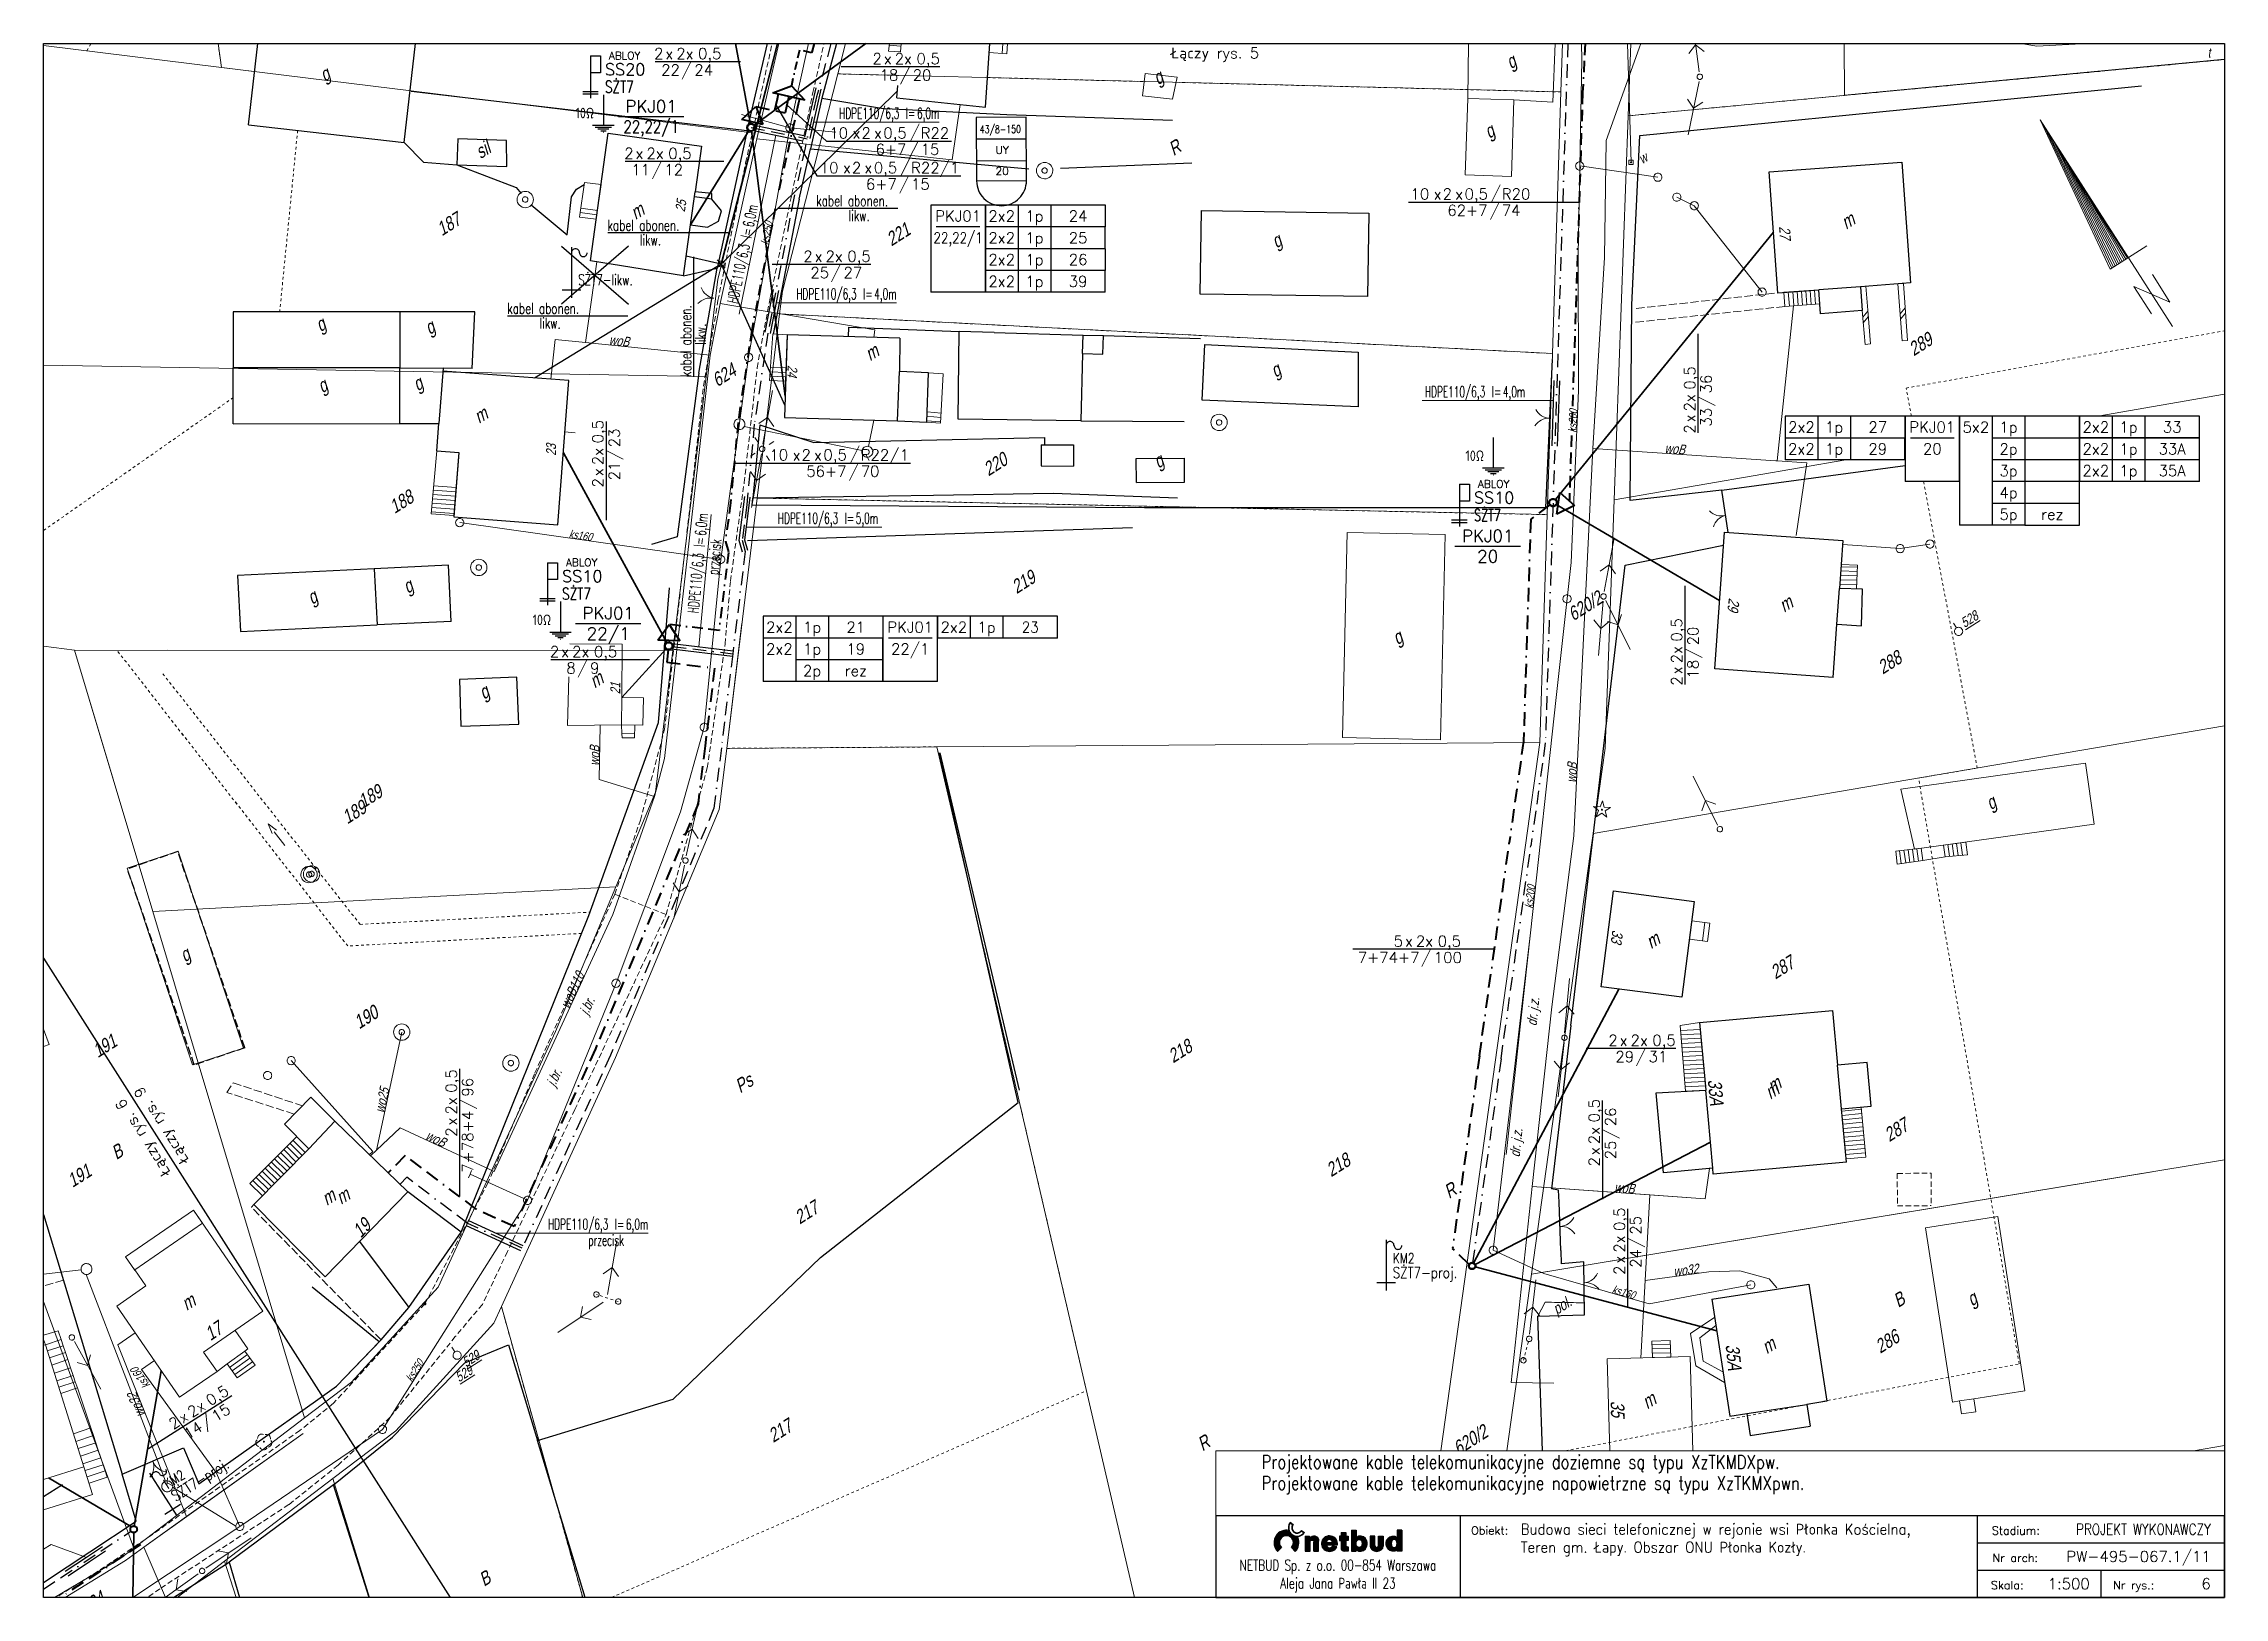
# Paper-space layout '06' of a CAD drawing. Header units: millimetres. Extents: x 14 to 414, y 3 to 288.
# The model-space entities are those that its viewports show. They can reach past a viewport. Long polylines and large blocks are cut down to what shows.
import ezdxf
from ezdxf.enums import TextEntityAlignment as Align
from ezdxf.lldxf.tags import DXFTag

# ---------------------------------------------------------------- set-up
doc = ezdxf.new("R2010")
doc.units = ezdxf.units.MM
doc.header["$MEASUREMENT"] = 0
for name, pattern in [('0', [0]), ('1', [0]), ('BORDER', [1.75, 0.5, -0.25, 0.5, -0.25, 0, -0.25]), ('BUD', [0]), ('DASHED', [0.75, 0.5, -0.25]), ('GUZ', [1, 0.5, -0.5]), ('KOC', [2, 1.5, -0.5]), ('KOJ', [0]), ('KOR', [1, 0.5, -0.5]), ('KOU', [1.5, 1, -0.5]), ('MSZ', [1, 0.5, -0.5]), ('SCH', [0]), ('UOK', [1.5, 1, -0.5]), ('UPG', [0]), ('UPW', [0])]:
    doc.linetypes.add(name, pattern=pattern)
doc.layers.get('0').update_dxf_attribs({"lineweight": 18})
for name, color, linetype, lineweight in [('EADTD_T_0', 7, '0', 18), ('EBTPO_L_6', 9, '0', 18), ('EBUOA_T_0', 7, '0', 25), ('EBUOA_T_1', 251, '0', 25), ('EBUPP_L_2', 7, '0', 13), ('EBUPP_L_3', 6, '0', 25), ('EDZPD_L_0', 251, '0', 18), ('EDZTD_T_0', 7, '0', 25), ('EUZOU_T_0', 251, '0', 18), ('EUZOU_T_2', 7, '0', 18), ('EUZPU_L_3', 250, 'KOR', 18), ('EUZPU_L_4', 251, 'GUZ', 18), ('SDROK_T_0', 250, '0', 18), ('SDROK_T_1', 251, '0', 18), ('SDRPK_L_0', 7, '0', 35), ('SDRPK_L_1', 7, 'KOU', 18), ('SDRPK_L_2', 251, 'KOC', 18), ('SDRPT_L_6', 251, '0', 18), ('SZAPM_T_0', 251, '0', 18), ('SZNPM_T_0', 251, '0', 18), ('SZNPS_T_0', 7, '0', 18), ('SZOPO_T_0', 251, '0', 18), ('SZWOW_T_2', 7, '0', 18), ('SZZPZ_T_0', 251, '0', 15), ('TEL kable doziemne proj.', 32, 'BORDER', 30), ('TEL kanalizacja tel. proj.', 32, 'DASHED', 30), ('TEL rury', 6, 'Continuous', 30), ('TEL rury opis', 6, 'Continuous', 20), ('TEL rury opis MONIKA', 6, 'Continuous', 20), ('TEL studnie projektowane', 32, 'Continuous', 30), ('TEL SŻT7 proj.', 30, 'Continuous', 30), ('TES kable doziemne proj.', 4, 'BORDER', 40), ('TES kable napow. proj.', 241, 'LIN_NAPOW_PROJ', 35), ('TES zakończenia projektowane', 4, 'Continuous', 40), ('TES złącza projektowane', 4, 'Continuous', 40), ('UEEPA_L_2', 251, 'MSZ', 18), ('UEEPA_L_3', 7, '1', 18), ('UEEPA_T_2', 251, '0', 18), ('UGGPON_L_1', 2, 'UPG', 18), ('UKKOA_T_3', 251, '0', 18), ('UKKOO_T_2', 7, '0', 18), ('UKKPA_L_4', 7, 'UOK', 18), ('UKKPA_L_6', 251, 'UOK', 9), ('UKKPA_T_4', 251, '0', 18), ('UKKPOR_L_0', 36, '0', 18), ('UTTOA_T_0', 7, '0', 18), ('UTTOO_T_0', 7, '0', 18), ('UTTPA_T_0', 7, '0', 18), ('UTTPA_T_2', 34, '0', 18), ('UTTPO_L_0', 34, '0', 18), ('UWWOA_T_0', 251, '0', 18), ('UWWOO_T_0', 251, '0', 18), ('UWWPA_T_0', 251, '0', 18), ('UWWPA_T_2', 251, '0', 18), ('UWWPO_L_0', 162, 'UPW', 18), ('UZB słupy telefoniczne', 32, 'Continuous', 30)]:
    doc.layers.add(name, color=color, linetype=linetype, lineweight=lineweight)
for name, color, linetype, lineweight, plot in [('Kanaliza', 36, 'DASHEDX2', 18, False), ('RYS layout', 7, 'Continuous', 30, False), ('viewport', 3, 'Continuous', 9, False)]:
    doc.layers.add(name, color=color, linetype=linetype, lineweight=lineweight, plot=plot)
for name, color, linetype in [('NR-RYS @ 1', 7, 'Continuous'), ('OPIS_KABLA', 30, 'Continuous'), ('OPIS_RURY', 6, 'Continuous'), ('RURY-ISTN', 6, 'Continuous'), ('RYS ramki', 7, 'Continuous'), ('RYS tabelki', 7, 'Continuous'), ('RYS tabelki - nr', 30, 'Continuous'), ('S-T-DLUG', 30, 'Continuous'), ('SZOPO_L_0', 251, 'BGS'), ('TEL długości przelotów', 30, 'Continuous'), ('TEL studnie istniejące', 34, 'Continuous'), ('TES kable kanałowe istn.', 140, 'Continuous'), ('TES kable kanałowe likw.', 9, 'KAB_KANAL_LIKW'), ('TES kable kanałowe proj.', 4, 'DASHED'), ('TES kable napow. likw.', 9, 'LIN_NAPOW_LIKW'), ('TES opisy kabli abon.', 30, 'Continuous'), ('TES opisy kabli rozdz.', 30, 'Continuous'), ('TES opisy zakończeń', 30, 'Continuous'), ('TES rury', 6, 'Continuous'), ('TES strzałki i odnośniki', 7, 'Continuous'), ('TES słup. PD', 6, 'Continuous'), ('TES zakończenia istniejące', 140, 'Continuous'), ('TES zakończenia likwidowane', 9, 'Continuous')]:
    doc.layers.add(name, color=color, linetype=linetype)
doc.styles.add('ROMANS', font='simplex.shx')
doc.styles.add('SIMPLEX', font='simplex.shx', dxfattribs={"width": 0.8, "height": 1.5})
doc.styles.add('Simplex2', font='simplex.shx', dxfattribs={"width": 0.7})
doc.styles.get("Standard").update_dxf_attribs({"font": 'txt', "width": 0.8, "oblique": 15})
doc.linetypes.add('BGS', pattern='A,2.5,[133,ltypeshp.shx,S=0.2,R=0,X=0,Y=0],2.5', length=5)
tags = doc.linetypes.add('DASHEDX2', pattern=[38.1, 25.4, -12.7]).pattern_tags.tags
tags[6:7] = [DXFTag(74, 4), DXFTag(75, 0), DXFTag(340, '0'), DXFTag(46, 1.0), DXFTag(50, 0.0), DXFTag(44, 0.0), DXFTag(45, 0.0)]
tags[4:5] = [DXFTag(74, 4), DXFTag(75, 0), DXFTag(340, '0'), DXFTag(46, 1.0), DXFTag(50, 0.0), DXFTag(44, 0.0), DXFTag(45, 0.0)]
doc.linetypes.add('KAB_KANAL_LIKW', pattern='A,0.5,[131,ltypeshp.shx,S=0.1,R=0,X=-0.1,Y=-0.1],0.2,[131,ltypeshp.shx,S=0.1,R=180,X=-0.1,Y=0.1],0.1', length=0.8)
doc.linetypes.add('LIN_NAPOW_LIKW', pattern='A,0.0001,[131,ltypeshp.shx,S=0.1,R=20,X=0.34023,Y=-0.12817],-0.1,[131,ltypeshp.shx,S=0.1,R=200,X=0.35977,Y=0.12817],-0.3,[135,l_napow.shx,S=0.1,R=0,X=-0.4,Y=0],-0.2,[135,l_napow.shx,S=0.1,R=180,X=0.2,Y=0],-0.2', length=0.8001)
doc.linetypes.add('LIN_NAPOW_PROJ', pattern='A,0.0001,-0.4,[136,l_napow.shx,S=0.1,R=0,X=-0.4,Y=0],-0.2,[137,l_napow.shx,S=0.1,R=0,X=-0.2,Y=0],-0.2', length=0.8001)

psp = doc.layouts.new('06')

# ---------------------------------------------------------------- texts
at = {"layer": 'OPIS_KABLA', "style": 'SIMPLEX', "width": 0.8}
for s, p in [('Projektowane kable telekomunikacyjne doziemne są typu XzTKMDXpw.', (237.77, 26.63)), ('Projektowane kable telekomunikacyjne napowietrzne są typu XzTKMXpwn.', (237.77, 22.76))]:
    psp.add_text(s, height=2.5, rotation=359.9998, dxfattribs=at).set_placement(p)

msp = doc.modelspace()

# ---------------------------------------------------------------- texts
at = {"layer": 'EADTD_T_0', "line_spacing_factor": 0.82}
for s, insert, char_height, attachment_point, rotation in [('42', (4849537.81, 5830668.84), 1.8, 8, 332.6938), ('36', (4849662.93, 5830663.23), 1.8, 8, 49.8964), ('40', (4849589.04, 5830652.06), 1.8, 8, 333.3879), ('46', (4849535.31, 5830602.61), 1.8, 8, 47.2392), ('27', (4849724.18, 5830585.9), 2, 8, 330.7149), ('48', (4849569.47, 5830571.24), 1.8, 7, 41.2743), ('29', (4849775.74, 5830540.49), 2, 8, 319.1716), ('26', (4849604.47, 5830473.24), 2, 8, 321.9791), ('39', (4849560.03, 5830468.25), 1.8, 9, 135.2188), ('25', (4849609.49, 5830421.24), 1.8, 8, 138.5746), ('24', (4849644.91, 5830420.17), 1.8, 8, 324.788), ('23', (4849633.6, 5830376.79), 1.8, 8, 146.2613), ('21', (4849676.57, 5830362.47), 1.8, 8, 146.2613)]:
    msp.add_mtext(s, dxfattribs=dict(at, insert=insert, char_height=char_height, attachment_point=attachment_point, rotation=rotation))
for s, insert, char_height, width, attachment_point, rotation in [('33', (4849814.73, 5830489.09), 2, 2.88, 8, 319.1716), ('33A', (4849848.57, 5830488.11), 2.5, 4.32, 8, 331.7181), ('35A', (4849888.81, 5830465.16), 2.5, 2.88, 7, 332.1186), ('35', (4849885.76, 5830441.89), 2.5, 2.88, 7, 328.131), ('19', (4849734.24, 5830268.57), 2.5, 2.4, 8, 102.3896), ('17', (4849735.01, 5830235.21), 2.5, 2.4, 8, 90.776), ('15', (4849737.45, 5830189.74), 2.5, 2.4, 8, 77.0885), ('18', (4849784.43, 5830192.19), 2.5, 2.4, 8, 256.1729)]:
    msp.add_mtext(s, dxfattribs=dict(at, insert=insert, char_height=char_height, width=width, attachment_point=attachment_point, rotation=rotation))
at = {"layer": 'EBUOA_T_0', "char_height": 2.48, "attachment_point": 5, "rotation": 88.9772, "line_spacing_factor": 0.82}
for s, insert in [('g', (4849630.51, 5830559.25)), ('g', (4849671.14, 5830562.12)), ('g', (4849833.07, 5830560.59)), ('g', (4849679.6, 5830551.77)), ('g', (4849747.77, 5830486.5)), ('m', (4849672.81, 5830359.66))]:
    msp.add_mtext(s, dxfattribs=dict(at, insert=insert))
at = {"layer": 'EBUOA_T_0', "char_height": 2.5, "width": 2, "rotation": 88.9772, "line_spacing_factor": 0.82}
for insert, attachment_point in [((4849747.77, 5830486.5), 5), ((4849666.88, 5830234.53), 7)]:
    msp.add_mtext('g', dxfattribs=dict(at, insert=insert, attachment_point=attachment_point))
at = {"layer": 'EBUOA_T_1', "char_height": 2.48, "attachment_point": 9, "rotation": 88.9772, "line_spacing_factor": 0.82}
for s, insert in [('m', (4849542.91, 5830676.37)), ('m', (4849656.51, 5830670.86)), ('m', (4849594.29, 5830663.65)), ('g', (4849623.39, 5830640.13)), ('m', (4849527.37, 5830612.76)), ('m', (4849730.47, 5830598.65)), ('m', (4849564.66, 5830584.19)), ('m', (4849782.8, 5830550.41)), ('g', (4849676.48, 5830508.82)), ('g', (4849639.5, 5830507.22)), ('m', (4849855.17, 5830499.99)), ('m', (4849820.83, 5830496.02)), ('g', (4849696.16, 5830495.59)), ('m', (4849610.68, 5830480.55)), ('g', (4849698.22, 5830468.49)), ('m', (4849557.47, 5830462.62)), ('m', (4849651.87, 5830435.99)), ('m', (4849606.52, 5830414.39)), ('sil', (4849581.57, 5830397.12)), ('g', (4849554.72, 5830380.05)), ('g', (4849604.04, 5830370.51)), ('m', (4849621.89, 5830369.83)), ('g', (4849611.46, 5830362.98)), ('g', (4849592.56, 5830354.09)), ('g', (4849602.12, 5830348.18)), ('g', (4849641.44, 5830340.98)), ('g', (4849665.34, 5830341.91)), ('g', (4849633.45, 5830325.24)), ('m', (4849727.42, 5830269.71))]:
    msp.add_mtext(s, dxfattribs=dict(at, insert=insert))
at = {"layer": 'EBUOA_T_1', "char_height": 2.5, "width": 2, "rotation": 88.9772, "line_spacing_factor": 0.82}
for s, insert, attachment_point in [('g', (4849907.07, 5830507.5), 5), ('m', (4849820.83, 5830496.02), 9), ('m', (4849855.9, 5830499.05), 9), ('m', (4849893.26, 5830471.67), 5), ('m', (4849889.58, 5830447.8), 5), ('g', (4849665.34, 5830341.91), 9), ('g', (4849675.27, 5830268.86), 8), ('m', (4849726.14, 5830267.44), 9), ('m', (4849726.76, 5830234.28), 5), ('g', (4849675.52, 5830190.91), 5), ('m', (4849725.9, 5830192.31), 5), ('m', (4849791.99, 5830189.25), 5), ('g', (4849838.1, 5830188.34), 4)]:
    msp.add_mtext(s, dxfattribs=dict(at, insert=insert, attachment_point=attachment_point))
at = {"layer": 'EDZTD_T_0', "lineweight": 18, "oblique": 15, "width": 0.8}
msp.add_text('289', height=2.5, rotation=88.9772, dxfattribs=at).set_placement((4849750.56, 5830671.75), align=Align.BOTTOM_LEFT)
at = {"layer": 'EDZTD_T_0', "char_height": 2.48, "attachment_point": 5, "rotation": 88.9772, "line_spacing_factor": 0.82}
for s, insert in [('607/1', (4849696.09, 5830661.89)), ('454', (4849609.11, 5830654.71)), ('456', (4849633.72, 5830654.83)), ('289', (4849755.45, 5830596.18)), ('286', (4849932.43, 5830566.44)), ('288', (4849801.02, 5830559.26)), ('620/2', (4849761.58, 5830518.38)), ('287', (4849836.82, 5830511.99)), ('222', (4849622.43, 5830504.81)), ('624', (4849589.28, 5830461.65)), ('221', (4849635.21, 5830450.89)), ('220', (4849680.23, 5830442.48)), ('219', (4849701.09, 5830434.87)), ('186', (4849535.13, 5830421.41)), ('624', (4849639.15, 5830409.99)), ('218', (4849788.72, 5830411.36)), ('187', (4849588.2, 5830383.14)), ('188', (4849625.9, 5830347.82)), ('217', (4849775.59, 5830337.91)), ('189', (4849667.81, 5830313.26)), ('190', (4849701.18, 5830290.26)), ('191', (4849696.43, 5830230.36)), ('192', (4849682.34, 5830206.13))]:
    msp.add_mtext(s, dxfattribs=dict(at, insert=insert))
at = {"layer": 'EDZTD_T_0', "char_height": 2.5, "rotation": 88.9772, "line_spacing_factor": 0.82}
for s, insert, width, attachment_point in [('456', (4849633.72, 5830654.83), 6, 5), ('287', (4849874.48, 5830512.95), 6, 8), ('286', (4849904.68, 5830490.18), 6, 5), ('218', (4849822.13, 5830424.03), 5.3333, 5), ('620/2', (4849878.85, 5830416.45), 9.6667, 8), ('217', (4849806.32, 5830311.79), 5.3333, 5), ('189', (4849668.61, 5830309.19), 5.3333, 5), ('190', (4849701.18, 5830290.26), 5, 5), ('191', (4849679.13, 5830247.37), 4.6667, 5), ('216', (4849821.44, 5830244.35), 5.3333, 5), ('215', (4849813.78, 5830213.12), 5.3333, 5), ('192', (4849682.34, 5830206.13), 5.3333, 5), ('624', (4849764.41, 5830189.2), 6, 8)]:
    msp.add_mtext(s, dxfattribs=dict(at, insert=insert, width=width, attachment_point=attachment_point))
at = {"layer": 'EUZOU_T_0', "char_height": 2.5, "rotation": 88.9772, "line_spacing_factor": 0.82}
for s, insert, width, attachment_point in [('dr', (4849703.61, 5830673.99, 1), 2.88, 6), ('B', (4849899.45, 5830496.24), 1.44, 5), ('R', (4849837.35, 5830439.58), 1.44, 6), ('Ps', (4849750.79, 5830342.95), 2.88, 9), ('B', (4849799.05, 5830251.65), 1.44, 5), ('B', (4849697.83, 5830239.44), 1.44, 9)]:
    msp.add_mtext(s, dxfattribs=dict(at, insert=insert, width=width, attachment_point=attachment_point))
at = {"layer": 'EUZOU_T_0', "char_height": 2.5, "attachment_point": 5, "rotation": 88.9772, "line_spacing_factor": 0.82}
for s, insert in [('R', (4849649.91, 5830501.95)), ('R', (4849851.02, 5830375.34)), ('Ł', (4849642.47, 5830180.61))]:
    msp.add_mtext(s, dxfattribs=dict(at, insert=insert))
at = {"layer": 'EUZOU_T_2', "insert": (4849574.4, 5830478.34), "char_height": 1.3, "attachment_point": 8, "rotation": 132.2951, "line_spacing_factor": 0.82}
msp.add_mtext('dr. 6,0', dxfattribs=at)
at = {"layer": 'NR-RYS @ 1', "color": 6, "style": 'ROMANS'}
for s, rotation, p in [('Łączy rys. 6', 56.5292, (4849636.36, 5830519.72)), ('Łączy rys. 5', 56.5292, (4849639.8, 5830517.57)), ('Łączy rys. 9', 178.9772, (4849697.02, 5830248.33)), ('Łączy rys. 6', 178.9772, (4849697.05, 5830244.27))]:
    msp.add_text(s, height=1.98, rotation=rotation, dxfattribs=at).set_placement(p, align=Align.MIDDLE)
at = {"layer": 'OPIS_KABLA', "style": 'SIMPLEX'}
for p in [(4849651.59, 5830571.26), (4849734.23, 5830516.4), (4849580.78, 5830426.77), (4849654, 5830368.93)]:
    msp.add_text('ABLOY', height=1.4, rotation=56.5292, dxfattribs=at).set_placement(p, align=Align.CENTER)
at = {"layer": 'OPIS_RURY', "style": 'SIMPLEX', "width": 0.8}
for p in [(4849644.13, 5830569.9), (4849727.28, 5830514.8), (4849584.82, 5830413.3), (4849658.03, 5830355.46)]:
    msp.add_text('10Ω', height=1.92, rotation=56.5292, dxfattribs=at).set_placement(p)
at = {"layer": 'RURY-ISTN', "style": 'ROMANS'}
for s, width, p in [('ST8.5/SŻT8.5', 0.75, (4849654.7, 5830564.88)), ('SŻT7', 0.7, (4849737.34, 5830510.02)), ('SŻT7', 0.75, (4849583.89, 5830420.39)), ('SŻT7', 0.75, (4849657.11, 5830362.55))]:
    msp.add_text(s, height=2.16, rotation=56.5292, dxfattribs=dict(at, width=width)).set_placement(p)
for s, p in [('SS10', (4849652.03, 5830566.65)), ('SS10', (4849734.66, 5830511.79)), ('SS20', (4849581.22, 5830422.16)), ('SS10', (4849654.44, 5830364.31))]:
    msp.add_text(s, height=2.16, rotation=56.5292, dxfattribs=at).set_placement(p)
at = {"layer": 'S-T-DLUG', "style": 'ROMANS'}
for s, rotation, p in [('S17', 57.3734, (4849658.3, 5830605.37)), ('S16', 57.3734, (4849647.41, 5830578.25)), ('SK2', 57.3734, (4849649.35, 5830576.96)), ('S17', 56.5292, (4849624.89, 5830532.91)), ('S16', 57.3734, (4849556.44, 5830523.5)), ('SK2', 57.3734, (4849558.38, 5830522.21)), ('S16', 56.5292, (4849614.44, 5830517.1)), ('S16', 56.5292, (4849608.75, 5830508.24)), ('S15', 57.3734, (4849548.19, 5830492.69)), ('S15', 56.5292, (4849598.3, 5830492.43)), ('S15', 56.5292, (4849545.41, 5830420.57)), ('S14', 56.5292, (4849534.95, 5830404.75))]:
    msp.add_text(s, height=1.8, rotation=rotation, dxfattribs=at).set_placement(p)
at = {"layer": 'S-T-DLUG', "style": 'ROMANS', "width": 0.7}
for p in [(4849651.22, 5830575.65), (4849560.32, 5830520.9)]:
    msp.add_text('3T+Abloy', height=1.8, rotation=57.3734, dxfattribs=at).set_placement(p)
at = {"layer": 'SDROK_T_0', "line_spacing_factor": 0.82}
for s, insert, char_height, width, attachment_point, rotation in [('j.asf.', (4849694.15, 5830658.68), 2.5, 6.48, 9, 52.089), ('dr. j.z.', (4849836.9, 5830453.81), 1.8, 8.4, 5, 140.3637), ('j.br.', (4849729.65, 5830313.16), 1.8, 5.04, 5, 121.4309)]:
    msp.add_mtext(s, dxfattribs=dict(at, insert=insert, char_height=char_height, width=width, attachment_point=attachment_point, rotation=rotation))
at = {"layer": 'SDROK_T_0', "char_height": 1.8, "attachment_point": 5, "line_spacing_factor": 0.82}
for s, insert, rotation in [('j.z.', (4849605.88, 5830619.28), 156.2213), ('dr. j.z.', (4849818.54, 5830469.66), 140.3637), ('j.br.', (4849722.03, 5830325.44), 121.4309)]:
    msp.add_mtext(s, dxfattribs=dict(at, insert=insert, rotation=rotation))
at = {"layer": 'SDROK_T_1', "insert": (4849528.11, 5830480.84), "char_height": 2, "attachment_point": 5, "rotation": 38.4362, "line_spacing_factor": 0.82}
msp.add_mtext('ch.pł.bet.', dxfattribs=at)
at = {"layer": 'SDROK_T_1', "char_height": 2, "rotation": 88.9772, "line_spacing_factor": 0.82}
for s, insert, width, attachment_point in [('pol.', (4849866.55, 5830444.12), 4.5333, 5), ('pł.bet.', (4849704.95, 5830189.92), 8.4, 8)]:
    msp.add_mtext(s, dxfattribs=dict(at, insert=insert, width=width, attachment_point=attachment_point))
at = {"layer": 'SZNPM_T_0', "char_height": 1.8, "rotation": 88.9772, "line_spacing_factor": 0.82}
for s, insert, attachment_point in [('{\\L537}\\P', (4849653.56, 5830601.08), 4), ('{\\L528}\\P', (4849802.45, 5830574.26), 4), ('{\\L529}\\P', (4849763.11, 5830270.2), 1)]:
    msp.add_mtext(s, dxfattribs=dict(at, insert=insert, attachment_point=attachment_point))
at = {"layer": 'SZNPM_T_0', "insert": (4849764.67, 5830267.61), "char_height": 1.8, "width": 5.4, "attachment_point": 1, "rotation": 88.9772, "line_spacing_factor": 0.82}
msp.add_mtext('{\\L529}\\P', dxfattribs=at)
at = {"layer": 'SZNPS_T_0', "color": 251, "insert": (4849660.93, 5830607.1), "char_height": 1.8, "attachment_point": 7, "rotation": 88.9772, "line_spacing_factor": 0.82}
msp.add_mtext('{\\L1154}', dxfattribs=at)
at = {"layer": 'TES opisy kabli rozdz.', "style": 'SIMPLEX'}
for p in [(4849583.13, 5830585.25), (4849587.84, 5830582.13), (4849592.56, 5830579.02), (4849597.27, 5830575.9), (4849601.99, 5830572.78)]:
    msp.add_text('XzTKMXpw', height=1.5, rotation=56.5292, dxfattribs=at).set_placement(p, align=Align.CENTER)
at = {"layer": 'TES rury', "linetype": 'Continuous'}
for s, height, rotation, style, width, p in [('kabel abonen.', 2, 146.5292, 'Simplex2', 0.7, (4849716.25, 5830676.61)), ('kabel abonen.', 2, 56.5292, 'Simplex2', 0.7, (4849666.87, 5830654.85)), ('likw.', 2, 56.5292, 'Simplex2', 0.7, (4849672.4, 5830658.31)), ('(2p.)', 1.7, 56.5292, 'ROMANS', 0.8, (4849593.57, 5830632.28)), ('kabel abonen.', 2, 56.5292, 'Simplex2', 0.7, (4849605.55, 5830619.95)), ('kabel abonen.', 2, 56.5292, 'Simplex2', 0.7, (4849637.63, 5830619.71)), ('SŻT7-istn.', 2, 56.5292, 'ROMANS', 0.8, (4849573.89, 5830615.88)), ('likw.', 2, 56.5292, 'Simplex2', 0.7, (4849611.08, 5830623.4)), ('likw.', 2, 56.5292, 'Simplex2', 0.7, (4849643.16, 5830623.17)), ('KM2', 1.8, 56.5292, 'ROMANS', 0.8, (4849571.71, 5830617.54)), ('SŻT8,5-proj.', 2, 56.5292, 'ROMANS', 0.8, (4849681.54, 5830610.89)), ('KM2', 1.8, 56.5292, 'ROMANS', 0.8, (4849679.26, 5830612.4)), ('kabel abonen.', 2, 56.5292, 'Simplex2', 0.7, (4849604.85, 5830565.78)), ('likw.', 2, 56.5292, 'Simplex2', 0.7, (4849610.38, 5830569.24)), ('SŻT7-istn.', 2, 56.5292, 'ROMANS', 0.8, (4849613.75, 5830540.04)), ('KM2', 1.8, 56.5292, 'ROMANS', 0.8, (4849611.57, 5830541.7)), ('kabel abonen.', 2, 56.5292, 'Simplex2', 0.7, (4849553.29, 5830464.91)), ('likw.', 2, 56.5292, 'Simplex2', 0.7, (4849558.83, 5830468.37)), ('kabel abonen.', 2, 56.5292, 'Simplex2', 0.7, (4849622.62, 5830441.22)), ('likw.', 2, 56.5292, 'Simplex2', 0.7, (4849628.16, 5830444.68)), ('SŻT7-proj.', 2, 56.5292, 'ROMANS', 0.8, (4849844.94, 5830421.01)), ('KM2', 1.8, 56.5292, 'ROMANS', 0.8, (4849842.66, 5830422.52)), ('kabel abonen.', 2, 56.5292, 'Simplex2', 0.7, (4849605.25, 5830406.81)), ('likw.', 2, 56.5292, 'Simplex2', 0.7, (4849610.79, 5830410.27)), ('likw.', 2, 146.5292, 'Simplex2', 0.7, (4849632.68, 5830410.35)), ('kabel abonen.', 2, 146.5292, 'Simplex2', 0.7, (4849636.14, 5830404.82)), ('kabel abonen.', 2, 56.5292, 'Simplex2', 0.7, (4849607.83, 5830383.06)), ('likw.', 2, 56.5292, 'Simplex2', 0.7, (4849613.36, 5830386.52)), ('SŻT7-proj.', 2, 88.9772, 'ROMANS', 0.8, (4849756.06, 5830212.15)), ('KM2', 1.8, 88.9772, 'ROMANS', 0.8, (4849753.32, 5830212.2))]:
    msp.add_text(s, height=height, rotation=rotation, dxfattribs=dict(at, style=style, width=width)).set_placement(p)
at = {"layer": 'TES zakończenia likwidowane', "color": 0, "linetype": 'Continuous', "style": 'ROMANS', "width": 0.7}
msp.add_text('ST-likw.', height=2, rotation=56.5292, dxfattribs=at).set_placement((4849679.55, 5830635.26))
at = {"layer": 'TES zakończenia likwidowane', "style": 'ROMANS', "width": 0.7}
for p in [(4849545.87, 5830481.07), (4849610.64, 5830396.8)]:
    msp.add_text('SŻT7-likw.', height=2, rotation=56.5292, dxfattribs=at).set_placement(p)
at = {"layer": 'UKKOA_T_3', "insert": (4849541.49, 5830592.56), "char_height": 1.8, "attachment_point": 1, "rotation": 88.9772, "line_spacing_factor": 0.82}
msp.add_mtext('kl', dxfattribs=at)
at = {"layer": 'UKKOO_T_2', "char_height": 1.5, "line_spacing_factor": 0.82}
for s, insert, width, attachment_point, rotation in [('ks160', (4849703.24, 5830665.45), 6.48, 7, 145.6914), ('ks200', (4849801, 5830481.19), 6.72, 8, 140.2783), ('ks160', (4849870.98, 5830454.32), 6.48, 8, 40.4309), ('ks250', (4849760.89, 5830262.31), 6.96, 8, 114.1809), ('ks160', (4849733.52, 5830220.09), 6.48, 8, 182.4687)]:
    msp.add_mtext(s, dxfattribs=dict(at, insert=insert, width=width, attachment_point=attachment_point, rotation=rotation))
at = {"layer": 'UKKOO_T_2', "char_height": 1.5, "attachment_point": 8, "line_spacing_factor": 0.82}
for s, insert, rotation in [('ks200', (4849732.49, 5830535.9), 144.0558), ('ks200', (4849801, 5830481.19), 140.2783), ('ks250', (4849582.93, 5830471.08), 134.0136), ('ks250', (4849622.29, 5830431.49), 136.3084), ('ks160', (4849649.75, 5830371.36), 48.5057)]:
    msp.add_mtext(s, dxfattribs=dict(at, insert=insert, rotation=rotation))
at = {"layer": 'UTTOA_T_0', "insert": (4849662.08, 5830606.49), "char_height": 1.8, "attachment_point": 3, "rotation": 88.9772, "line_spacing_factor": 0.82}
msp.add_mtext('t', dxfattribs=at)
at = {"layer": 'UTTOO_T_0', "lineweight": 18, "oblique": 15, "width": 0.8}
msp.add_text('t', height=1.8, rotation=61.9707, dxfattribs=at).set_placement((4849741.16, 5830668.92), align=Align.BOTTOM_LEFT)
at = {"layer": 'UTTOO_T_0', "insert": (4849727.6, 5830654.33), "char_height": 1.8, "width": 2.64, "attachment_point": 7, "rotation": 59.4522, "line_spacing_factor": 0.82}
msp.add_mtext('t0', dxfattribs=at)
at = {"layer": 'UTTOO_T_0', "insert": (4849691.01, 5830619.32), "char_height": 1.8, "attachment_point": 7, "rotation": 32.3781, "line_spacing_factor": 0.82}
msp.add_mtext('t0', dxfattribs=at)
at = {"layer": 'UWWOA_T_0', "char_height": 1.8, "rotation": 88.9772, "line_spacing_factor": 0.82}
for insert, attachment_point in [((4849536.54, 5830654.52), 4), ((4849627.7, 5830611.21), 6), ((4849697.99, 5830571.89), 1), ((4849551.34, 5830486.77), 9), ((4849564.34, 5830482.94), 9)]:
    msp.add_mtext('w', dxfattribs=dict(at, insert=insert, attachment_point=attachment_point))
at = {"layer": 'UWWOO_T_0', "char_height": 1.8, "attachment_point": 8, "line_spacing_factor": 0.82}
for s, insert, rotation in [('woB', (4849550.09, 5830656.08), 64.7218), ('woB', (4849539.74, 5830649.14), 155.8573), ('woB', (4849643.8, 5830646.8), 136.9014), ('woB', (4849539.84, 5830626.84), 44.3983), ('woB', (4849589.5, 5830628.43), 156.9567), ('woB', (4849653.53, 5830608.37), 140.5003), ('woB', (4849570.54, 5830563.72), 130.847), ('woB', (4849747.36, 5830547.5), 52.655), ('woB', (4849786.28, 5830500.28), 143.6978), ('woB', (4849573.15, 5830457.9), 44.6361), ('woB', (4849624.01, 5830396.88), 50.6772), ('woB', (4849684.81, 5830352.49), 145.789), ('woB110', (4849718.7, 5830325.1), 121.7869), ('woB', (4849727.34, 5830287.92), 31.5799), ('wo25', (4849716.17, 5830285), 134.4904)]:
    msp.add_mtext(s, dxfattribs=dict(at, insert=insert, rotation=rotation))
at = {"layer": 'UWWOO_T_0', "char_height": 1.8, "line_spacing_factor": 0.82}
for s, insert, width, attachment_point, rotation in [('woB', (4849643.8, 5830646.8), 4.32, 8, 136.9014), ('woB', (4849786.28, 5830500.28), 4.32, 8, 143.6978), ('wo32', (4849873.4, 5830466.66), 5.76, 5, 64.1249), ('woB', (4849854.2, 5830463.52), 4.32, 7, 52.1073), ('woB', (4849684.81, 5830352.49), 4.32, 8, 145.789), ('woB110', (4849718.7, 5830325.1), 7.44, 8, 121.7869), ('woB', (4849727.34, 5830287.92), 4.32, 8, 31.5799), ('wo25', (4849716.17, 5830285), 5.76, 8, 134.4904), ('wo32', (4849737.48, 5830216.84), 5.76, 8, 168.4123), ('woB', (4849776.95, 5830199.62), 4.32, 8, 169.8777)]:
    msp.add_mtext(s, dxfattribs=dict(at, insert=insert, width=width, attachment_point=attachment_point, rotation=rotation))

# ---------------------------------------------------------------- blocks, each defined once
blk = doc.blocks.new('TABELKA-NB')
blk.add_hatch(color=7).paths.add_polyline_path([(-171.14, 9.14), (-170.44, 8.43, 0.309602), (-169.95, 10.96, -0.359683), (-171.85, 12.32, 0.701916), (-173.65, 8.42), (-172.95, 9.14, -2.418912)])
h = blk.add_hatch(color=7)
edge = h.paths.add_edge_path()
edge.add_line((-159.22, 11.01), (-159.22, 12.36))
edge.add_line((-159.22, 12.36), (-160.11, 12.36))
edge.add_line((-160.11, 12.36), (-160.11, 8.5))
edge.add_line((-160.11, 8.5), (-159.22, 8.5))
edge.add_line((-159.22, 8.5), (-159.22, 8.72))
edge.add_ellipse((-158.49, 9.86), major_axis=(0, 1.4), ratio=0.904585, start_angle=144.7572, end_angle=395.2428)
edge = h.paths.add_edge_path(flags=16)
edge.add_ellipse((-158.7, 9.86), major_axis=(0, 0.729), ratio=0.7731, start_angle=0, end_angle=360)
h = blk.add_hatch(color=7)
edge = h.paths.add_edge_path()
edge.add_line((-150.87, 12.36), (-151.75, 12.36))
edge.add_line((-151.75, 12.36), (-151.75, 11.01))
edge.add_ellipse((-152.48, 9.86), major_axis=(0, 1.4), ratio=0.904585, start_angle=-35.2428, end_angle=215.2428)
edge.add_line((-151.75, 8.72), (-151.75, 8.5))
edge.add_line((-151.75, 8.5), (-150.87, 8.5))
edge.add_line((-150.87, 8.5), (-150.87, 12.36))
edge = h.paths.add_edge_path(flags=16)
edge.add_ellipse((-152.28, 9.86), major_axis=(0, 0.729), ratio=0.7731, start_angle=0, end_angle=360, ccw=False)
h = blk.add_hatch(color=7)
edge = h.paths.add_edge_path()
edge.add_spline(control_points=[(-167.71, 10.08), (-167.71, 10.2), (-167.71, 10.43), (-167.35, 10.57), (-167.02, 10.42), (-167.02, 10.22), (-167.02, 10.15)], knot_values=[0, 0, 0, 0, 0.31784, 0.634784, 0.982228, 1.196696, 1.196696, 1.196696, 1.196696], degree=3, periodic=0)
edge.add_line((-167.02, 10.15), (-167.02, 8.5))
edge.add_line((-167.02, 8.5), (-166.13, 8.5))
edge.add_line((-166.13, 8.5), (-166.13, 10.34))
edge.add_spline(control_points=[(-166.13, 10.34), (-166.13, 10.45), (-166.13, 10.75), (-166.37, 11.1), (-166.8, 11.3), (-167.24, 11.28), (-167.59, 11.07), (-167.72, 10.91), (-167.78, 10.84)], knot_values=[0, 0, 0, 0, 0.342028, 0.881591, 1.168596, 1.742988, 2.104188, 2.361749, 2.361749, 2.361749, 2.361749], degree=3, periodic=0)
edge.add_line((-167.78, 10.84), (-167.78, 11.22))
edge.add_line((-167.78, 11.22), (-168.6, 11.22))
edge.add_line((-168.6, 11.22), (-168.6, 8.5))
edge.add_line((-168.6, 8.5), (-167.71, 8.5))
edge.add_line((-167.71, 8.5), (-167.71, 10.08))
h = blk.add_hatch(color=7)
edge = h.paths.add_edge_path()
edge.add_arc((-164.12, 9.67), 0.57, 181.1388, 334.3606)
edge.add_line((-163.6, 9.42), (-162.8, 9.26))
edge.add_ellipse((-164.15, 9.86), major_axis=(-1.48, 0), ratio=0.962713, start_angle=172.1509, end_angle=515.4903, ccw=False)
edge.add_line((-162.68, 9.66), (-164.69, 9.66))
h.paths.add_polyline_path([(-163.58, 10.09), (-164.72, 10.09, -0.952849)], flags=16)
h = blk.add_hatch(color=7)
edge = h.paths.add_edge_path()
edge.add_line((-161.12, 11.22), (-161.12, 11.92))
edge.add_line((-161.12, 11.92), (-162.01, 11.92))
edge.add_line((-162.01, 11.92), (-162.01, 11.22))
edge.add_line((-162.01, 11.22), (-162.33, 11.22))
edge.add_line((-162.33, 11.22), (-162.33, 10.46))
edge.add_line((-162.33, 10.46), (-162.01, 10.46))
edge.add_line((-162.01, 10.46), (-162.01, 9.07))
edge.add_spline(control_points=[(-162.01, 9.07), (-162.01, 9.01), (-161.99, 8.84), (-161.83, 8.55), (-161.58, 8.5), (-161.45, 8.5)], knot_values=[0, 0, 0, 0, 0.176852, 0.524045, 0.890102, 0.890102, 0.890102, 0.890102], degree=3, periodic=0)
edge.add_line((-161.45, 8.5), (-160.74, 8.5))
edge.add_line((-160.74, 8.5), (-160.74, 9.26))
edge.add_line((-160.74, 9.26), (-160.93, 9.26))
edge.add_spline(control_points=[(-160.93, 9.26), (-160.99, 9.26), (-161.11, 9.28), (-161.12, 9.4), (-161.12, 9.45)], knot_values=[0, 0, 0, 0, 0.165739, 0.306069, 0.306069, 0.306069, 0.306069], degree=3, periodic=0)
edge.add_line((-161.12, 9.45), (-161.12, 10.46))
edge.add_line((-161.12, 10.46), (-160.74, 10.46))
edge.add_line((-160.74, 10.46), (-160.74, 11.22))
edge.add_line((-160.74, 11.22), (-161.12, 11.22))
h = blk.add_hatch(color=7)
edge = h.paths.add_edge_path()
edge.add_line((-155.8, 11.22), (-156.69, 11.22))
edge.add_line((-156.69, 11.22), (-156.69, 9.39))
edge.add_spline(control_points=[(-156.69, 9.39), (-156.69, 8.88), (-155.49, 8.01), (-154.28, 8.88), (-154.28, 9.39)], knot_values=[0, 0, 0, 0, 1.525958, 3.058911, 3.058911, 3.058911, 3.058911], degree=3, periodic=0)
edge.add_line((-154.28, 9.39), (-154.28, 11.22))
edge.add_line((-154.28, 11.22), (-155.17, 11.22))
edge.add_line((-155.17, 11.22), (-155.17, 9.51))
edge.add_spline(control_points=[(-155.17, 9.51), (-155.17, 9.36), (-155.5, 8.99), (-155.8, 9.36), (-155.8, 9.51)], knot_values=[0, 0, 0, 0, 0.472662, 0.925079, 0.925079, 0.925079, 0.925079], degree=3, periodic=0)
edge.add_line((-155.8, 9.51), (-155.8, 11.22))
for p, q in [((-185, 15), (0, 15)), ((-185, 15), (-185, 0)), ((-140.18, 15), (-140.18, 0)), ((-45.37, 15), (-45.37, 0)), ((0, 0), (0, 15)), ((-45.37, 10), (0, 10)), ((-45.37, 5), (0, 5)), ((-22.69, 5), (-22.69, 0)), ((-185, 0), (0, 0))]:
    blk.add_line(p, q)
at = {"color": 7}
for p, q in [((-171.36, 13.77), (-170.79, 13.36)), ((-171.34, 13.66), (-170.91, 13.35)), ((-169.29, 12.3), (-168.72, 11.89)), ((-169.27, 12.18), (-168.83, 11.87)), ((-160.11, 12.36), (-159.22, 12.36)), ((-160.11, 12.36), (-160.11, 8.5)), ((-159.22, 12.36), (-159.22, 11.01)), ((-150.87, 12.36), (-151.75, 12.36)), ((-151.75, 12.36), (-151.75, 11.01)), ((-150.87, 12.36), (-150.87, 8.5)), ((-173.65, 8.42), (-172.95, 9.14)), ((-171.14, 9.14), (-170.44, 8.43)), ((-168.6, 11.22), (-167.78, 11.22)), ((-168.6, 11.22), (-168.6, 8.5)), ((-168.6, 8.5), (-167.71, 8.5)), ((-167.78, 11.22), (-167.78, 10.84)), ((-167.71, 8.5), (-167.71, 10.08)), ((-167.02, 8.5), (-167.02, 10.15)), ((-167.02, 8.5), (-166.13, 8.5)), ((-166.13, 8.5), (-166.13, 10.34)), ((-164.72, 10.09), (-163.58, 10.09)), ((-164.69, 9.66), (-162.68, 9.66)), ((-162.8, 9.26), (-163.6, 9.42)), ((-162.33, 11.22), (-162.33, 10.46)), ((-162.01, 11.22), (-162.33, 11.22)), ((-162.33, 10.46), (-162.01, 10.46)), ((-162.01, 11.92), (-161.12, 11.92)), ((-162.01, 11.92), (-162.01, 11.22)), ((-162.01, 10.46), (-162.01, 9.07)), ((-160.74, 8.5), (-161.45, 8.5)), ((-161.12, 11.92), (-161.12, 11.22)), ((-161.12, 11.22), (-160.74, 11.22)), ((-160.74, 10.46), (-161.12, 10.46)), ((-161.12, 10.46), (-161.12, 9.45)), ((-160.93, 9.26), (-160.74, 9.26)), ((-160.74, 11.22), (-160.74, 10.46)), ((-160.74, 9.26), (-160.74, 8.5)), ((-160.11, 8.5), (-159.22, 8.5)), ((-159.22, 8.5), (-159.22, 8.72)), ((-156.69, 11.22), (-156.69, 9.39)), ((-155.8, 11.22), (-156.69, 11.22)), ((-155.8, 9.51), (-155.8, 11.22)), ((-155.17, 11.22), (-154.28, 11.22)), ((-155.17, 9.51), (-155.17, 11.22)), ((-154.28, 11.22), (-154.28, 9.39)), ((-151.75, 8.5), (-151.75, 8.72)), ((-150.87, 8.5), (-151.75, 8.5))]:
    blk.add_line(p, q, dxfattribs=at)
blk.add_lwpolyline([(-166.13, 10.53), (-166.13, 10.53)], dxfattribs=at)
for centre, radius, start, end in [((-172.04, 10.04), 2.28, 85.039, 225.3015), ((-170.08, 12.78), 1.83, 194.7484, 273.8795), ((-170.08, 12.78), 1.62, 142.4929, 326.7555), ((-170.08, 12.78), 1.54, 145.3604, 323.8879), ((-170.08, 12.78), 1, 145.7526, 323.4957), ((-170.08, 12.78), 0.922, 140.8806, 328.3678), ((-172.04, 10.04), 1.28, 314.864, 225.0214), ((-172.04, 10.04), 2.28, 314.7785, 23.5889), ((-164.15, 10.06), 0.57, 2.7662, 177.2338), ((-164.12, 9.67), 0.57, 181.1388, 334.3606)]:
    blk.add_arc(centre, radius, start, end, dxfattribs=at)
for centre, major_axis, ratio, start_param, end_param in [((-164.15, 9.86), (-1.48, 0), 0.962713, 3.0046, 8.997003), ((-158.49, 9.86), (0, 1.4), 0.904585, 2.52649, 6.898288)]:
    blk.add_ellipse(centre, major_axis=major_axis, ratio=ratio, start_param=start_param, end_param=end_param, dxfattribs=at)
blk.add_ellipse((-158.7, 9.86), major_axis=(0, 0.729), ratio=0.7731, dxfattribs=at)
at = {"color": 7, "extrusion": (0, 0, -1)}
blk.add_ellipse((-152.48, 9.86), major_axis=(0, 1.4), ratio=0.904585, start_param=2.52649, end_param=6.898288, dxfattribs=at)
blk.add_ellipse((-152.28, 9.86), major_axis=(0, 0.729), ratio=0.7731, dxfattribs=at)
at = {"color": 7}
for points in [[(-167.78, 10.84), (-167.6, 11.03), (-167.29, 11.22), (-166.72, 11.25), (-166.46, 11.12), (-166.16, 10.68), (-166.13, 10.34)], [(-167.71, 10.08), (-167.65, 10.39), (-167.36, 10.52), (-167.05, 10.36), (-167.02, 10.15)]]:
    blk.add_spline(points, degree=3, dxfattribs=at)
for points, start_tangent, end_tangent in [([(-162.01, 9.07), (-161.99, 8.89), (-161.81, 8.6), (-161.45, 8.5)], (0, -1), (1, 0)), ([(-160.93, 9.26), (-161.09, 9.31), (-161.12, 9.45)], (-1, 0), (0, 1)), ([(-156.69, 9.39), (-155.49, 8.44), (-154.28, 9.39)], (0, -1), (0, 1)), ([(-155.8, 9.51), (-155.5, 9.18), (-155.17, 9.51)], (0, -1), (0, 1))]:
    blk.add_spline(points, degree=3, dxfattribs=dict(at, start_tangent=start_tangent, end_tangent=end_tangent))
at = {"style": 'ROMANS'}
blk.add_text('Obiekt:', height=1.5, dxfattribs=at).set_placement((-138.18, 11.51))
for s, p in [('Stadium:', (-38.25, 11.5)), ('Nr arch:', (-38.35, 6.5)), ('Skala:', (-39.83, 1.5)), ('Nr rys.:', (-16.64, 1.5))]:
    blk.add_text(s, height=1.5, dxfattribs=at).set_placement(p, align=Align.CENTER)
at = {"style": 'SIMPLEX', "width": 0.7}
for s, p in [('NETBUD Sp. z o.o. 00-854 Warszawa', (-162.59, 4.91)), ('Aleja Jana Pawła II 23', (-162.59, 1.61))]:
    blk.add_text(s, height=2, dxfattribs=at).set_placement(p, align=Align.CENTER)
at = {"style": 'SIMPLEX', "width": 0.9}
for tag, p in [('OBIEKT1', (-129.06, 11.51)), ('OBIEKT2', (-129.06, 8.21)), ('OBIEKT3', (-129.06, 4.91)), ('OBIEKT4', (-129.06, 1.61))]:
    blk.add_attdef(tag, p, '', height=2, dxfattribs=at)
at = {"style": 'SIMPLEX', "width": 0.8}
blk.add_attdef('STADIUM', text='', height=2, dxfattribs=at).set_placement((-2.5, 11.5), align=Align.RIGHT)
at = {"style": 'SIMPLEX'}
for tag, p in [('NR_ARCH', (-2.5, 6.5)), ('SKALA', (-24.69, 1.5))]:
    blk.add_attdef(tag, text='', height=2, dxfattribs=at).set_placement(p, align=Align.RIGHT)
at = {"layer": 'RYS tabelki - nr', "style": 'SIMPLEX'}
blk.add_attdef('RYS', text='', height=2, dxfattribs=at).set_placement((-2.5, 1.5), align=Align.RIGHT)
blk = doc.blocks.new('FIG_2')
at = {"color": 0}
for p, q in [((-0.50583, 0.991555), (0.49417, 0.991555)), ((0.49417, 0.491555), (-0.50583, 0.491555)), ((-0.50583, 0.491555), (-0.50583, -0.508445)), ((-0.00583, 0.491555), (-0.00583, 1.491555)), ((0.49417, -0.508445), (0.49417, 0.491555)), ((-0.50583, -0.508445), (0.49417, -0.508445))]:
    blk.add_line(p, q, dxfattribs=at)
blk = doc.blocks.new('OSM')
at = {"color": 0}
blk.add_line((0, 0.375), (0, 0.875), dxfattribs=at)
blk.add_circle((0, 0), 0.375, dxfattribs=at)
blk = doc.blocks.new('OSP')
at = {"color": 0}
for radius in [0.75, 0.045]:
    blk.add_circle((0, 0), radius, dxfattribs=at)
blk = doc.blocks.new('BGB')
at = {"color": 0}
for centre, start, end in [((-1.5, 0.021), 0, 60.404), ((1.5, 0.021), 120, 180.404)]:
    blk.add_arc(centre, 1.5, start, end, dxfattribs=at)
blk = doc.blocks.new('KCI')
at = {"color": 0}
for p, q in [((0, 0), (1.585, 0)), ((1.585, 0.25), (2.5, 0)), ((1.585, -0.25), (2.5, 0))]:
    blk.add_line(p, q, dxfattribs=at)
blk = doc.blocks.new('DIG')
at = {"color": 0}
for p, q in [((-0.78225, -0.26495), (-0.3012, 0.09375)), ((-0.4937, 0.6621), (-0.0039, 0.31545)), ((-0.3012, 0.09375), (-0.4937, 0.6621)), ((-0.0039, 0.31545), (0.4771, 0.67415)), ((0.4771, 0.67415), (0.2988, 0.1012)), ((0.2988, 0.1012), (0.7886, -0.24545)), ((-0.18225, -0.2575), (-0.78225, -0.26495)), ((0.01025, -0.82585), (-0.18225, -0.2575)), ((0.1886, -0.2529), (0.01025, -0.82585)), ((0.7886, -0.24545), (0.1886, -0.2529))]:
    blk.add_line(p, q, dxfattribs=at)
blk.add_circle((0, 0), 0.045, dxfattribs=at)
blk = doc.blocks.new('DLI')
at = {"color": 0}
blk.add_circle((0, 0), 0.045, dxfattribs=at)
for centre, start, end in [((-0.357, 0.116), 102.488, 221.918), ((0, 0.375), 30.487, 149.918), ((0.357, 0.116), -41.514, 77.916), ((-0.22, -0.303), 174.489, 293.916), ((0.22, -0.303), -113.512, 5.915)]:
    blk.add_arc(centre, 0.375, start, end, dxfattribs=at)
blk = doc.blocks.new('GRO')
at = {"color": 0}
blk.add_circle((0, 0), 0.045, dxfattribs=at)
blk = doc.blocks.new('SLS')
at = {"color": 0}
blk.add_circle((0, 0), 0.25, dxfattribs=at)
blk.add_circle((0, 0), 0.25, dxfattribs=at)
blk = doc.blocks.new('PNN')
at = {"color": 0}
for p, q in [((0.4395, 0.01539), (5.4395, 0.01539)), ((2.9395, 0.01539), (2.2324, 0.72249)), ((2.9395, 0.01539), (2.2324, -0.69171))]:
    blk.add_line(p, q, dxfattribs=at)
blk = doc.blocks.new('LAT')
at = {"color": 0}
for p, q in [((-1.24191, 0.008155), (-0.74191, 0.008155)), ((0.00809, 0.758155), (0.00809, 1.258155)), ((0.75809, 0.008155), (1.25809, 0.008155)), ((0.00809, -0.741845), (0.00809, -1.241845))]:
    blk.add_line(p, q, dxfattribs=at)
blk = doc.blocks.new('UKK')
at = {"color": 0}
blk.add_circle((0, 0), 0.375, dxfattribs=at)
blk = doc.blocks.new('WLD')
at = {"color": 0}
for p, q in [((0.375, 0.25), (-0.375, 0.25)), ((-0.375, 0.25), (-0.375, -0.25)), ((0.375, -0.25), (0.375, 0.25)), ((-0.375, -0.25), (0.375, -0.25))]:
    blk.add_line(p, q, dxfattribs=at)
blk.add_circle((0, 0), 0.045, dxfattribs=at)
blk = doc.blocks.new('ZAS')
at = {"color": 0}
for p, q in [((0.2, 0.2), (-0.2, 0.2)), ((-0.2, 0.2), (-0.2, -0.2)), ((0.2, -0.2), (0.2, 0.2)), ((-0.2, -0.2), (0.2, -0.2))]:
    blk.add_line(p, q, dxfattribs=at)
blk.add_circle((0, 0), 0.045, dxfattribs=at)
blk = doc.blocks.new('STD')
at = {"color": 0}
for radius in [0.75, 0.25]:
    blk.add_circle((0, 0), radius, dxfattribs=at)
blk = doc.blocks.new('TR-SL1')
blk.add_circle((0, 0), 0.5)
blk = doc.blocks.new('KBR-SL1P')
for p, q in [((0, 0), (-1, 1.48)), ((-1, 1.48), (1, 1.48)), ((1, 1.48), (0, 0))]:
    blk.add_line(p, q)
blk.add_circle((0, 1.98), 0.35)
blk = doc.blocks.new('RE-PP')
for centre, start, end in [((0, 0.25), 90, 270), ((0, 0.75), 270, 90)]:
    blk.add_arc(centre, 0.25, start, end)
blk = doc.blocks.new('KIER_PLN2')
for p, q in [((0.34, 24.46), (-1.66, -5.54)), ((0.34, 24.46), (-1.66, -5.54)), ((0.34, -20.54), (0.34, 24.46)), ((0.34, 23.09), (-1.47, -5.54)), ((0.34, 21.71), (-1.28, -5.54)), ((0.34, 20.34), (-1.09, -5.54)), ((0.34, 18.96), (-0.9, -5.54)), ((0.34, 17.59), (-0.71, -5.54)), ((0.34, 16.21), (-0.52, -5.54)), ((0.34, 14.84), (-0.33, -5.54)), ((0.34, 13.46), (-0.14, -5.54)), ((0.34, 12.09), (0.05, -5.54)), ((0.34, 10.71), (0.24, -5.54)), ((-1.66, -5.54), (2.34, -5.54)), ((-0.66, -16.54), (-0.66, -10.54)), ((-0.66, -10.54), (1.34, -16.54)), ((1.34, -16.54), (1.34, -10.54))]:
    blk.add_line(p, q)
blk = doc.blocks.new('WSU')
at = {"color": 0}
blk.add_circle((0, 0), 0.09, dxfattribs=at)
blk = doc.blocks.new('KB-RZP')
at = {"style": 'SIMPLEX'}
for s, p in [('x', (-4.75, 0.25)), ('x', (-2.78, 0.25)), ('/', (0.5, 0.39))]:
    blk.add_text(s, height=1, dxfattribs=at).set_placement(p)
at = {"style": 'SIMPLEX', "flags": 1}
blk.add_attdef('TYP-KAB', text='', height=0.5, dxfattribs=at).set_placement((-8.41, 0.25), align=Align.RIGHT)
at = {"style": 'SIMPLEX'}
for tag, p in [('POJ-KAB', (-5.16, 0.25)), ('DL-KAB', (0.19, -1.25))]:
    blk.add_attdef(tag, text='', height=1, dxfattribs=at).set_placement(p, align=Align.RIGHT)
for tag, p in [('KONS-KAB', (-3.5, 0.25)), ('SR-ZYL', (-0.85, 0.25)), ('SEP', (0.84, -1.25))]:
    blk.add_attdef(tag, text='', height=1, dxfattribs=at).set_placement(p, align=Align.CENTER)
for tag, p in [('NR-KAB', (1.5, 0.25)), ('DL-MON', (1.5, -1.25))]:
    blk.add_attdef(tag, p, '', height=1, dxfattribs=at)
at = {"style": 'SIMPLEX', "flags": 1}
blk.add_attdef('REJ-SZAF', (7.64, 0.25), '', height=0.5, dxfattribs=at)
blk = doc.blocks.new('KB-IWP')
at = {"style": 'SIMPLEX'}
for p in [(-1.22, 0.25), (0.64, 0.25)]:
    blk.add_text('x', height=1, dxfattribs=at).set_placement(p, align=Align.RIGHT)
at = {"style": 'SIMPLEX', "flags": 1}
blk.add_attdef('TYP-KAB', text='', height=0.5, dxfattribs=at).set_placement((-6.02, 0.25), align=Align.RIGHT)
at = {"style": 'SIMPLEX'}
for tag, p in [('POJ-KAB', (-2.13, 0.25)), ('DL-KAB', (-0.62, -1.25))]:
    blk.add_attdef(tag, text='', height=1, dxfattribs=at).set_placement(p, align=Align.RIGHT)
for tag, p in [('KONS-KAB', (-0.52, 0.25)), ('SR-ZYL', (2.12, 0.25)), ('SEP', (-0.02, -1.25))]:
    blk.add_attdef(tag, text='', height=1, dxfattribs=at).set_placement(p, align=Align.CENTER)
at = {"style": 'SIMPLEX', "flags": 1}
blk.add_attdef('REJ-SZAF', (6.39, 0.25), '', height=0.5, dxfattribs=at)
at = {"style": 'SIMPLEX'}
blk.add_attdef('DL-MON', (0.7, -1.25), '', height=1, dxfattribs=at)
blk = doc.blocks.new('OB')
at = {"style": 'ROMANS', "width": 0.6}
blk.add_text('l=', height=2, dxfattribs=at).set_placement((9.86, 0.18))
for tag, p in [('OB_TYP', (8.68, 0.18)), ('OB_SW', (11.54, -2.76))]:
    blk.add_attdef(tag, text='', height=2, dxfattribs=at).set_placement(p, align=Align.RIGHT)
blk.add_attdef('OB_DL', (11.91, 0.18), '', height=2, dxfattribs=at)
blk = doc.blocks.new('ZL-2P')
for p, q in [((0, 0), (1, 1.25)), ((1, -1.25), (0, 0)), ((1, 1.25), (1, -1.25)), ((1, 0.75), (1.5, 0.75)), ((1, -0.75), (1.5, -0.75))]:
    blk.add_line(p, q)
blk = doc.blocks.new('KBR-ZP2')
blk.add_line((-4, 2), (4, 2))
at = {"style": 'SIMPLEX'}
for tag, p in [('REJ-SZAF', (0, 2.5)), ('NR-ZAK', (0, 0))]:
    blk.add_attdef(tag, text='', height=1.5, dxfattribs=at).set_placement(p, align=Align.CENTER)
blk = doc.blocks.new('SK-2-I')
blk.add_hatch(color=256).paths.add_polyline_path([(0.27, -0.38), (0.77, -0.38), (0.77, 0.37), (0.27, 0.37), (-0.23, 0.37), (-0.73, 0.37), (-0.73, -0.38), (-0.23, -0.38)])
for p, q in [((-0.73, -0.38), (-0.73, 0.37)), ((-0.73, 0.37), (-0.23, 0.37)), ((0.27, 0.37), (-0.23, 0.37)), ((0.77, 0.37), (0.27, 0.37)), ((0.77, -0.38), (0.77, 0.37)), ((-0.23, -0.38), (-0.73, -0.38)), ((-0.23, -0.38), (0.27, -0.38)), ((0.27, -0.38), (0.77, -0.38))]:
    blk.add_line(p, q)
blk = doc.blocks.new('S-T-DLUG')
at = {"style": 'ROMANS'}
blk.add_attdef('DL.KAN', text='', height=1, dxfattribs=at).set_placement((0, 0.3), align=Align.CENTER)
blk.add_attdef('L.OTW', text='', height=1, dxfattribs=at).set_placement((0, -0.3), align=Align.TOP_CENTER)
blk = doc.blocks.new('S1')
for p, q in [((0, 5.58), (-0.5, 3.33)), ((0, 2.58), (0, 5.58)), ((0.5, 3.33), (0, 5.58)), ((-0.5, 3.33), (0, 3.83)), ((0, 3.83), (0.5, 3.33)), ((-0.5, -4.42), (0, -2.92)), ((0, -2.92), (0, -2.17)), ((0, -2.92), (0.5, -4.42)), ((-0.5, -5.92), (0, -4.17)), ((-0.5, -4.42), (-0.5, -5.92)), ((0, -4.17), (0.5, -5.92)), ((0.5, -5.92), (0.5, -4.42))]:
    blk.add_line(p, q)
for points in [[(0, 5.58), (0, 3.83), (0.5, 3.33)], [(0, -2.92), (-0.5, -4.42), (0, -4.17), (-0.5, -5.92)]]:
    blk.add_solid(points)
blk = doc.blocks.new('*U135')
for p, q in [((10, 0), (0, 0)), ((0, 0), (0, -4)), ((10, -4), (10, 0)), ((0, -4), (0, -8)), ((9, -4), (1, -4)), ((10, -8), (10, -4)), ((0, -8), (0, -12)), ((10, -12), (10, -8)), ((10, -12), (0, -12))]:
    blk.add_line(p, q)
at = {"style": 'SIMPLEX'}
for tag, p in [('SZAFA', (5, -2)), ('PUNKT', (5, -6))]:
    blk.add_attdef(tag, text='', height=2, dxfattribs=at).set_placement(p, align=Align.MIDDLE_CENTER)
blk = doc.blocks.new('*U136')
for p, q in [((6, 0), (0, 0)), ((0, 0), (0, -4)), ((6, 0), (6, -4)), ((12, 0), (6, 0)), ((22, 0), (12, 0)), ((12, 0), (12, -4)), ((22, -4), (22, 0)), ((6, -4), (0, -4)), ((12, -4), (6, -4)), ((22, -4), (12, -4))]:
    blk.add_line(p, q)
at = {"style": 'SIMPLEX'}
for s, p in [('2x2', (3, -2)), ('1p', (9, -2))]:
    blk.add_text(s, height=2, dxfattribs=at).set_placement(p, align=Align.MIDDLE_CENTER)
blk.add_attdef('PARA1', text='', height=2, dxfattribs=at).set_placement((17, -2), align=Align.MIDDLE_CENTER)
blk = doc.blocks.new('*U123')
for p, q in [((6, 0), (0, 0)), ((0, 0), (0, -4)), ((6, 0), (6, -4)), ((12, 0), (6, 0)), ((22, 0), (12, 0)), ((12, 0), (12, -4)), ((22, -4), (22, 0)), ((0, -4), (0, -8)), ((6, -4), (6, -8)), ((12, -4), (6, -4)), ((22, -4), (12, -4)), ((12, -4), (12, -8)), ((22, -8), (22, -4)), ((6, -8), (0, -8)), ((12, -8), (6, -8)), ((22, -8), (12, -8))]:
    blk.add_line(p, q)
at = {"style": 'SIMPLEX'}
for s, p in [('2x2', (3, -2)), ('1p', (9, -2)), ('2p', (9, -6))]:
    blk.add_text(s, height=2, dxfattribs=at).set_placement(p, align=Align.MIDDLE_CENTER)
for tag, p in [('PARA1', (17, -2)), ('PARA2', (17, -6))]:
    blk.add_attdef(tag, text='', height=2, dxfattribs=at).set_placement(p, align=Align.MIDDLE_CENTER)
blk = doc.blocks.new('*U126')
for p, q in [((6, 0), (0, 0)), ((0, 0), (0, -16)), ((6, 0), (6, -4)), ((12, 0), (6, 0)), ((22, 0), (12, 0)), ((12, 0), (12, -4)), ((22, -4), (22, 0)), ((6, -4), (6, -8)), ((12, -4), (6, -4)), ((22, -4), (12, -4)), ((12, -4), (12, -8)), ((22, -8), (22, -4)), ((6, -8), (6, -12)), ((12, -8), (6, -8)), ((22, -8), (12, -8)), ((12, -8), (12, -12)), ((22, -12), (22, -8)), ((6, -12), (6, -16)), ((12, -12), (6, -12)), ((22, -12), (12, -12)), ((12, -12), (12, -16)), ((22, -16), (22, -12)), ((0, -16), (0, -20)), ((6, -16), (6, -20)), ((12, -16), (6, -16)), ((22, -16), (12, -16)), ((12, -16), (12, -20)), ((22, -20), (22, -16)), ((6, -20), (0, -20)), ((12, -20), (6, -20)), ((12, -20), (22, -20))]:
    blk.add_line(p, q)
at = {"style": 'SIMPLEX'}
for s, p in [('5x2', (3, -2)), ('1p', (9, -2)), ('2p', (9, -6)), ('3p', (9, -10)), ('4p', (9, -14)), ('5p', (9, -18))]:
    blk.add_text(s, height=2, dxfattribs=at).set_placement(p, align=Align.MIDDLE_CENTER)
for tag, p in [('PARA1', (17, -2)), ('PARA2', (17, -6)), ('PARA3', (17, -10)), ('PARA4', (17, -14)), ('PARA5', (17, -18))]:
    blk.add_attdef(tag, text='', height=2, dxfattribs=at).set_placement(p, align=Align.MIDDLE_CENTER)
blk = doc.blocks.new('*X53')
at = {"color": 0}
for p, q in [((196, 131.74), (196, 132.48)), ((196.5, 132.63), (196.5, 133.33)), ((196.5, 131), (196.5, 132.48)), ((197, 131.74), (197, 132.48))]:
    blk.add_line(p, q, dxfattribs=at)
blk = doc.blocks.new('KBR-SL1L')
for p, q in [((0, 0), (-1, 1.48)), ((-1, 1.48), (1, 1.48)), ((-0.35, 1.98), (0.35, 1.98)), ((1, 1.48), (0, 0))]:
    blk.add_line(p, q)
blk.add_circle((0, 1.98), 0.35)
blk.add_blockref('*X53', (-196.5, -131))
blk = doc.blocks.new('ZL-3P')
for p, q in [((0, 0), (1, 1.5)), ((1, -1.5), (0, 0)), ((1, 1.5), (1, -1.5)), ((1, 1), (1.5, 1)), ((1, 0), (1.5, 0)), ((1, -1), (1.5, -1))]:
    blk.add_line(p, q)
blk = doc.blocks.new('*U146')
for p, q in [((10, 0), (0, 0)), ((0, 0), (0, -4)), ((10, -4), (10, 0)), ((0, -4), (0, -8)), ((9, -4), (1, -4)), ((10, -8), (10, -4)), ((0, -8), (0, -12)), ((10, -12), (10, -8)), ((0, -12), (0, -16)), ((10, -16), (10, -12)), ((10, -16), (0, -16))]:
    blk.add_line(p, q)
at = {"style": 'SIMPLEX'}
for tag, p in [('SZAFA', (5, -2)), ('PUNKT', (5, -6))]:
    blk.add_attdef(tag, text='', height=2, dxfattribs=at).set_placement(p, align=Align.MIDDLE_CENTER)
blk = doc.blocks.new('ZLOP')
for p, q in [((9.15, 0), (0, 0)), ((0, 0), (0, -11.62)), ((9.15, -11.62), (9.15, 0)), ((9.15, -4), (0, -4)), ((9.15, -8), (0, -8)), ((0, -11.62), (9.15, -11.62))]:
    blk.add_line(p, q)
blk.add_arc((4.58, -11.62), 4.58, 180, 0)
at = {"style": 'ROMANS', "width": 0.713756}
blk.add_attdef('MUFA', text='', height=1.41, dxfattribs=at).set_placement((0.63, -2.88), (8.18, -2.88), align=Align.FIT)
at = {"style": 'ROMANS'}
for tag, p in [('LACZNIK', (4.71, -6.72)), ('PARY', (4.69, -10.56))]:
    blk.add_attdef(tag, text='', height=1.41, dxfattribs=at).set_placement(p, align=Align.CENTER)
for tag, flags, p in [('NRZL', 4, (4.68, -14.12)), ('BOKT', 1, (4.69, -17.8))]:
    blk.add_attdef(tag, text='', height=1.41, dxfattribs=dict(at, flags=flags)).set_placement(p, align=Align.CENTER)

# ---------------------------------------------------------------- hatches: boundary and pattern name
at = {"layer": 'UTTPA_T_2', "linetype": 'LIN_NAPOW_LIKW'}
h = msp.add_hatch(color=140, dxfattribs=at)
h.paths.add_polyline_path([(4849579.8, 5830628.7, 0.215792), (4849579.84, 5830628.12), (4849580.46, 5830628.45), (4849580.82, 5830627.85, 0.170354), (4849581.11, 5830628.21, 1)])
h.paths.add_polyline_path([(4849580.46, 5830628.45), (4849579.84, 5830628.12, 0.427671), (4849580.82, 5830627.85)])
h = msp.add_hatch(color=140, dxfattribs=at)
h.paths.add_polyline_path([(4849579.95, 5830628.64, 0.215792), (4849579.98, 5830628.2), (4849580.46, 5830628.45), (4849580.73, 5830627.99, 0.170354), (4849580.96, 5830628.26, 1)])
h.paths.add_polyline_path([(4849580.46, 5830628.45), (4849579.98, 5830628.2, 0.427671), (4849580.73, 5830627.99)])
h = msp.add_hatch(color=140, dxfattribs=at)
h.paths.add_polyline_path([(4849614.8, 5830553.5, 0.215792), (4849614.84, 5830552.92), (4849615.46, 5830553.25), (4849615.82, 5830552.65, 0.170354), (4849616.12, 5830553.01, 1)])
h.paths.add_polyline_path([(4849615.46, 5830553.25), (4849614.84, 5830552.92, 0.427671), (4849615.82, 5830552.65)])
h = msp.add_hatch(color=140, dxfattribs=at)
h.paths.add_polyline_path([(4849614.95, 5830553.44, 0.215792), (4849614.99, 5830553), (4849615.46, 5830553.26), (4849615.74, 5830552.79, 0.170354), (4849615.97, 5830553.07, 1)])
h.paths.add_polyline_path([(4849615.46, 5830553.26), (4849614.99, 5830553, 0.427671), (4849615.74, 5830552.79)])

# ---------------------------------------------------------------- linework, layer by layer
for centre in [(4849618.22, 5830528.38), (4849622.81, 5830525.34), (4849602.08, 5830503.71), (4849606.67, 5830500.68), (4849538.73, 5830416.04), (4849543.32, 5830413)]:
    msp.add_circle(centre, 2.5)
at = {"linetype": 'DASHED', "ltscale": 5}
for centre in [(4849611.26, 5830497.64), (4849547.91, 5830409.97)]:
    msp.add_circle(centre, 2.5, dxfattribs=at)
at = {"layer": 'EBTPO_L_6', "linetype": 'SCH'}
for p, q in [((4849553.93, 5830680.09), (4849550.92, 5830673.87)), ((4849551.5, 5830675.06), (4849547.76, 5830676.8)), ((4849545.95, 5830673.3), (4849549.7, 5830671.37)), ((4849550.92, 5830673.87), (4849547.22, 5830675.73)), ((4849550.55, 5830670.91), (4849551.7, 5830673.47)), ((4849550.92, 5830673.87), (4849551.7, 5830673.47)), ((4849573.17, 5830668.25), (4849581.72, 5830664.62)), ((4849580.14, 5830660.96), (4849571.52, 5830664.6)), ((4849581.72, 5830664.62), (4849579.01, 5830658.38)), ((4849570.5, 5830662.3), (4849579.01, 5830658.38)), ((4849579.18, 5830658.76), (4849570.67, 5830662.69)), ((4849579.49, 5830659.49), (4849570.88, 5830663.15)), ((4849579.8, 5830660.23), (4849571.21, 5830663.88)), ((4849654.99, 5830653.21), (4849657.56, 5830651.18)), ((4849654.99, 5830653.21), (4849657.56, 5830651.18)), ((4849656.65, 5830653.98), (4849655.62, 5830652.71)), ((4849656.65, 5830653.98), (4849655.62, 5830652.71)), ((4849655.99, 5830654.47), (4849658.62, 5830652.5)), ((4849655.99, 5830654.47), (4849658.62, 5830652.5)), ((4849657.28, 5830653.51), (4849656.25, 5830652.22)), ((4849657.28, 5830653.51), (4849656.25, 5830652.22)), ((4849657.91, 5830653.01), (4849656.86, 5830651.71)), ((4849657.91, 5830653.01), (4849656.86, 5830651.71)), ((4849657.56, 5830651.18), (4849658.62, 5830652.5)), ((4849657.56, 5830651.18), (4849658.62, 5830652.5)), ((4849658.62, 5830652.5), (4849663.67, 5830648.49)), ((4849658.62, 5830652.5), (4849663.67, 5830648.49)), ((4849662.56, 5830647.13), (4849657.56, 5830651.18)), ((4849662.56, 5830647.13), (4849657.56, 5830651.18)), ((4849736.83, 5830586.17), (4849733.67, 5830580.55)), ((4849735.65, 5830584.08), (4849737.93, 5830582.81)), ((4849739.11, 5830584.89), (4849735.94, 5830579.27)), ((4849736.04, 5830584.79), (4849738.32, 5830583.51)), ((4849736.44, 5830585.48), (4849738.71, 5830584.2)), ((4849739.11, 5830584.89), (4849736.83, 5830586.17)), ((4849735.94, 5830579.27), (4849733.67, 5830580.55)), ((4849734.08, 5830581.28), (4849736.38, 5830580.02)), ((4849734.47, 5830582), (4849736.77, 5830580.71)), ((4849734.87, 5830582.69), (4849737.16, 5830581.41)), ((4849735.26, 5830583.38), (4849737.54, 5830582.1)), ((4849552.7, 5830577.14), (4849549.78, 5830574.23)), ((4849551.56, 5830576), (4849552.91, 5830574.46)), ((4849552.13, 5830576.57), (4849553.52, 5830574.98)), ((4849554.13, 5830575.51), (4849552.7, 5830577.14)), ((4849551.12, 5830572.83), (4849549.78, 5830574.23)), ((4849550.42, 5830574.88), (4849551.73, 5830573.38)), ((4849550.99, 5830575.43), (4849552.34, 5830573.91)), ((4849552.48, 5830574.04), (4849551.12, 5830572.83)), ((4849782.86, 5830564.23), (4849781.14, 5830561.82)), ((4849781.46, 5830561.57), (4849783.18, 5830564)), ((4849786.44, 5830561.69), (4849782.86, 5830564.23)), ((4849784.63, 5830559.14), (4849781.14, 5830561.82)), ((4849782.09, 5830561.1), (4849783.83, 5830563.55)), ((4849782.72, 5830560.61), (4849784.48, 5830563.08)), ((4849783.35, 5830560.12), (4849785.13, 5830562.61)), ((4849783.98, 5830559.63), (4849785.79, 5830562.16)), ((4849786.44, 5830561.69), (4849784.63, 5830559.14)), ((4849834.44, 5830549.09), (4849836.21, 5830552.8)), ((4849836.21, 5830552.8), (4849838.33, 5830551.8)), ((4849834.44, 5830549.09), (4849836.37, 5830548.17)), ((4849836.37, 5830548.17), (4849834.7, 5830544.36)), ((4849836.74, 5830548.89), (4849834.79, 5830549.8)), ((4849837.13, 5830549.58), (4849835.13, 5830550.53)), ((4849837.5, 5830550.29), (4849835.48, 5830551.25)), ((4849837.9, 5830550.99), (4849835.81, 5830551.98)), ((4849836.37, 5830548.17), (4849838.33, 5830551.8)), ((4849832.65, 5830545.34), (4849830.54, 5830541.19)), ((4849834.36, 5830543.65), (4849832.3, 5830544.62)), ((4849834.7, 5830544.36), (4849832.64, 5830540.06)), ((4849832.65, 5830545.34), (4849834.7, 5830544.36)), ((4849830.54, 5830541.19), (4849832.64, 5830540.06)), ((4849832.97, 5830540.75), (4849830.83, 5830541.79)), ((4849833.33, 5830541.49), (4849831.2, 5830542.5)), ((4849833.66, 5830542.2), (4849831.56, 5830543.2)), ((4849834.01, 5830542.93), (4849831.93, 5830543.91)), ((4849864.45, 5830506.8), (4849866.17, 5830509.99)), ((4849864.45, 5830506.8), (4849866.17, 5830509.99)), ((4849866.54, 5830509.79), (4849864.83, 5830506.62)), ((4849866.54, 5830509.79), (4849864.83, 5830506.62)), ((4849867.24, 5830509.41), (4849865.52, 5830506.22)), ((4849867.24, 5830509.41), (4849865.52, 5830506.22)), ((4849874.29, 5830505.63), (4849866.17, 5830509.99)), ((4849874.29, 5830505.63), (4849866.17, 5830509.99)), ((4849867.95, 5830509.04), (4849866.23, 5830505.85)), ((4849867.95, 5830509.04), (4849866.23, 5830505.85)), ((4849868.64, 5830508.65), (4849866.95, 5830505.48)), ((4849868.64, 5830508.65), (4849866.95, 5830505.48)), ((4849869.36, 5830508.28), (4849867.64, 5830505.09)), ((4849869.36, 5830508.28), (4849867.64, 5830505.09)), ((4849820.53, 5830502.91), (4849822.74, 5830505.41)), ((4849820.53, 5830502.91), (4849822.74, 5830505.41)), ((4849822.13, 5830504.72), (4849824.67, 5830502.51)), ((4849822.13, 5830504.72), (4849824.67, 5830502.51)), ((4849825.28, 5830503.22), (4849822.74, 5830505.41)), ((4849825.28, 5830503.22), (4849822.74, 5830505.41)), ((4849872.57, 5830502.44), (4849864.45, 5830506.8)), ((4849870.05, 5830507.9), (4849868.35, 5830504.71)), ((4849870.05, 5830507.9), (4849868.35, 5830504.71)), ((4849870.76, 5830507.51), (4849869.05, 5830504.34)), ((4849870.76, 5830507.51), (4849869.05, 5830504.34)), ((4849871.48, 5830507.14), (4849869.76, 5830503.95)), ((4849871.48, 5830507.14), (4849869.76, 5830503.95)), ((4849872.17, 5830506.77), (4849870.45, 5830503.58)), ((4849872.17, 5830506.77), (4849870.45, 5830503.58)), ((4849872.88, 5830506.37), (4849871.17, 5830503.2)), ((4849872.88, 5830506.37), (4849871.17, 5830503.2)), ((4849873.58, 5830506), (4849871.86, 5830502.81)), ((4849873.58, 5830506), (4849871.86, 5830502.81)), ((4849872.57, 5830502.44), (4849874.29, 5830505.63)), ((4849872.57, 5830502.44), (4849874.29, 5830505.63)), ((4849823.1, 5830500.7), (4849820.53, 5830502.91)), ((4849823.1, 5830500.7), (4849820.53, 5830502.91)), ((4849823.1, 5830500.7), (4849825.28, 5830503.22)), ((4849823.1, 5830500.7), (4849825.28, 5830503.22)), ((4849836.87, 5830493.81), (4849835.4, 5830490.54)), ((4849836.87, 5830493.81), (4849835.4, 5830490.54)), ((4849836.17, 5830490.11), (4849838, 5830493.19)), ((4849836.17, 5830490.11), (4849838, 5830493.19)), ((4849847.87, 5830487.9), (4849836.87, 5830493.81)), ((4849836.88, 5830489.73), (4849838.72, 5830492.82)), ((4849836.88, 5830489.73), (4849838.72, 5830492.82)), ((4849837.58, 5830489.34), (4849839.41, 5830492.45)), ((4849837.58, 5830489.34), (4849839.41, 5830492.45)), ((4849838.29, 5830488.95), (4849840.12, 5830492.06)), ((4849838.29, 5830488.95), (4849840.12, 5830492.06)), ((4849612.35, 5830486.46), (4849614.43, 5830488.94)), ((4849613.9, 5830488.31), (4849618.06, 5830485.12)), ((4849618.58, 5830485.79), (4849614.43, 5830488.94)), ((4849845.99, 5830484.73), (4849835.4, 5830490.54)), ((4849845.99, 5830484.73), (4849835.4, 5830490.54)), ((4849838.98, 5830488.58), (4849840.82, 5830491.68)), ((4849838.98, 5830488.58), (4849840.82, 5830491.68)), ((4849839.69, 5830488.18), (4849841.53, 5830491.31)), ((4849839.69, 5830488.18), (4849841.53, 5830491.31)), ((4849840.39, 5830487.81), (4849842.22, 5830490.92)), ((4849840.39, 5830487.81), (4849842.22, 5830490.92)), ((4849841.08, 5830487.42), (4849842.94, 5830490.55)), ((4849841.08, 5830487.42), (4849842.94, 5830490.55)), ((4849841.79, 5830487.03), (4849843.65, 5830490.17)), ((4849841.79, 5830487.03), (4849843.65, 5830490.17)), ((4849842.49, 5830486.65), (4849844.34, 5830489.78)), ((4849842.49, 5830486.65), (4849844.34, 5830489.78)), ((4849843.2, 5830486.26), (4849845.06, 5830489.41)), ((4849843.2, 5830486.26), (4849845.06, 5830489.41)), ((4849843.89, 5830485.89), (4849845.75, 5830489.03)), ((4849843.89, 5830485.89), (4849845.75, 5830489.03)), ((4849844.61, 5830485.49), (4849846.46, 5830488.64)), ((4849844.61, 5830485.49), (4849846.46, 5830488.64)), ((4849845.3, 5830485.1), (4849847.18, 5830488.27)), ((4849845.3, 5830485.1), (4849847.18, 5830488.27)), ((4849616.61, 5830483.22), (4849612.35, 5830486.46)), ((4849616.61, 5830483.22), (4849618.58, 5830485.79)), ((4849847.87, 5830487.9), (4849845.99, 5830484.73)), ((4849847.87, 5830487.9), (4849845.99, 5830484.73)), ((4849604.74, 5830469.21), (4849606.05, 5830470.89)), ((4849604.74, 5830469.21), (4849606.2, 5830467.99)), ((4849606.68, 5830470.38), (4849605.35, 5830468.7)), ((4849606.05, 5830470.89), (4849607.53, 5830469.72)), ((4849606.2, 5830467.99), (4849607.53, 5830469.72)), ((4849547.97, 5830460.45), (4849544.9, 5830457.32)), ((4849550.41, 5830457.9), (4849547.97, 5830460.45)), ((4849547.49, 5830454.77), (4849544.9, 5830457.32)), ((4849545.73, 5830458.17), (4849548.23, 5830455.56)), ((4849546.28, 5830458.74), (4849548.78, 5830456.13)), ((4849546.85, 5830459.31), (4849549.33, 5830456.72)), ((4849547.42, 5830459.88), (4849549.86, 5830457.31)), ((4849550.41, 5830457.9), (4849547.49, 5830454.77)), ((4849880.8, 5830454.3), (4849882.57, 5830457.17)), ((4849883.14, 5830456.82), (4849881.35, 5830453.95)), ((4849883.81, 5830456.41), (4849882.02, 5830453.54)), ((4849885.18, 5830455.57), (4849882.57, 5830457.17)), ((4849883.39, 5830452.7), (4849880.8, 5830454.3)), ((4849884.49, 5830455.98), (4849882.72, 5830453.11)), ((4849883.39, 5830452.7), (4849885.18, 5830455.57)), ((4849659.47, 5830441.59), (4849661.11, 5830443.68)), ((4849659.47, 5830441.59), (4849666.82, 5830436.3)), ((4849666.9, 5830439.4), (4849665.32, 5830437.37)), ((4849667.55, 5830438.93), (4849665.97, 5830436.92)), ((4849668.2, 5830438.46), (4849666.62, 5830436.44)), ((4849666.82, 5830436.3), (4849668.4, 5830438.29)), ((4849639.35, 5830423.77), (4849637.8, 5830421.68)), ((4849644.6, 5830416.45), (4849637.8, 5830421.68)), ((4849646.29, 5830418.86), (4849639.35, 5830423.77)), ((4849642.69, 5830417.93), (4849644.33, 5830420.26)), ((4849643.32, 5830417.44), (4849644.98, 5830419.79)), ((4849643.95, 5830416.95), (4849645.64, 5830419.34)), ((4849646.29, 5830418.86), (4849644.6, 5830416.45)), ((4849597.55, 5830410.49), (4849595.55, 5830408.21)), ((4849595.55, 5830408.21), (4849600.35, 5830403.94)), ((4849597.55, 5830410.49), (4849602.37, 5830406.25)), ((4849599.13, 5830405.02), (4849601.15, 5830407.33)), ((4849599.72, 5830404.49), (4849601.76, 5830406.8)), ((4849602.37, 5830406.25), (4849600.35, 5830403.94)), ((4849621.68, 5830358.41), (4849624.16, 5830361.61)), ((4849624.16, 5830361.61), (4849633.32, 5830354.51)), ((4849683.66, 5830360.99), (4849682.28, 5830358.99)), ((4849683.66, 5830360.99), (4849682.28, 5830358.99)), ((4849683.65, 5830358.15), (4849684.98, 5830360.08)), ((4849683.65, 5830358.15), (4849684.98, 5830360.08)), ((4849683.66, 5830360.99), (4849685.58, 5830359.67)), ((4849683.66, 5830360.99), (4849685.58, 5830359.67)), ((4849621.68, 5830358.41), (4849630.72, 5830351.19)), ((4849629.23, 5830357.68), (4849626.69, 5830354.4)), ((4849629.86, 5830357.19), (4849627.32, 5830353.91)), ((4849630.49, 5830356.7), (4849627.94, 5830353.42)), ((4849631.13, 5830356.2), (4849628.57, 5830352.91)), ((4849685.58, 5830359.67), (4849684.32, 5830357.76)), ((4849685.58, 5830359.67), (4849684.32, 5830357.76)), ((4849631.76, 5830355.71), (4849629.2, 5830352.42)), ((4849632.39, 5830355.22), (4849629.81, 5830351.91)), ((4849633.02, 5830354.73), (4849630.44, 5830351.42)), ((4849630.72, 5830351.19), (4849633.32, 5830354.51)), ((4849714.87, 5830255.69), (4849712.4, 5830267.64)), ((4849714.87, 5830255.69), (4849712.4, 5830267.64)), ((4849712.6, 5830266.68), (4849715.69, 5830267.32)), ((4849712.6, 5830266.68), (4849715.69, 5830267.32)), ((4849712.75, 5830265.89), (4849715.86, 5830266.54)), ((4849712.75, 5830265.89), (4849715.86, 5830266.54)), ((4849712.91, 5830265.11), (4849716.02, 5830265.75)), ((4849712.91, 5830265.11), (4849716.02, 5830265.75)), ((4849713.08, 5830264.33), (4849716.19, 5830264.97)), ((4849713.08, 5830264.33), (4849716.19, 5830264.97)), ((4849713.25, 5830263.54), (4849716.36, 5830264.21)), ((4849713.25, 5830263.54), (4849716.36, 5830264.21)), ((4849713.41, 5830262.76), (4849716.52, 5830263.43)), ((4849713.41, 5830262.76), (4849716.52, 5830263.43)), ((4849713.58, 5830261.98), (4849716.69, 5830262.64)), ((4849713.58, 5830261.98), (4849716.69, 5830262.64)), ((4849713.72, 5830261.18), (4849716.86, 5830261.86)), ((4849713.72, 5830261.18), (4849716.86, 5830261.86)), ((4849713.89, 5830260.39), (4849717.02, 5830261.08)), ((4849713.89, 5830260.39), (4849717.02, 5830261.08)), ((4849714.05, 5830259.61), (4849717.19, 5830260.29)), ((4849714.05, 5830259.61), (4849717.19, 5830260.29)), ((4849714.22, 5830258.83), (4849717.35, 5830259.51)), ((4849714.22, 5830258.83), (4849717.35, 5830259.51)), ((4849714.39, 5830258.04), (4849717.52, 5830258.73)), ((4849714.39, 5830258.04), (4849717.52, 5830258.73)), ((4849714.53, 5830257.26), (4849717.69, 5830257.94)), ((4849714.53, 5830257.26), (4849717.69, 5830257.94)), ((4849714.7, 5830256.48), (4849717.85, 5830257.16)), ((4849714.7, 5830256.48), (4849717.85, 5830257.16)), ((4849718.02, 5830256.38), (4849714.87, 5830255.69)), ((4849718.02, 5830256.38), (4849714.87, 5830255.69)), ((4849739.97, 5830238.66), (4849735.84, 5830238.6)), ((4849739.99, 5830238), (4849739.97, 5830238.66)), ((4849739.99, 5830238), (4849743.18, 5830238.13)), ((4849740.16, 5830233.98), (4849739.99, 5830238)), ((4849740.79, 5830238.03), (4849740.96, 5830234)), ((4849741.59, 5830238.05), (4849741.76, 5830234.03)), ((4849742.4, 5830238.1), (4849742.56, 5830234.08)), ((4849743.34, 5830234.1), (4849743.18, 5830238.13)), ((4849740.16, 5830233.98), (4849743.34, 5830234.1)), ((4849740.3, 5830231.68), (4849740.16, 5830233.98)), ((4849802.66, 5830188.56), (4849807.22, 5830187.07)), ((4849807.22, 5830187.07), (4849805.35, 5830181.31)), ((4849799.89, 5830180), (4849802.83, 5830179.05)), ((4849803.23, 5830180.32), (4849800.31, 5830181.28)), ((4849800.8, 5830182.77), (4849803.72, 5830181.82)), ((4849805.35, 5830181.31), (4849803.72, 5830181.82))]:
    msp.add_line(p, q, dxfattribs=at)
at = {"layer": 'EBTPO_L_6', "linetype": '0'}
for p, q in [((4849545.95, 5830673.3), (4849547.22, 5830675.73)), ((4849573.17, 5830668.25), (4849570.67, 5830662.69)), ((4849570.5, 5830662.3), (4849570.67, 5830662.69)), ((4849663.67, 5830648.49), (4849662.56, 5830647.13)), ((4849663.67, 5830648.49), (4849662.56, 5830647.13)), ((4849662.56, 5830647.13), (4849662.56, 5830647.13)), ((4849662.56, 5830647.13), (4849662.56, 5830647.13)), ((4849551.3, 5830571.66), (4849552.23, 5830572.49)), ((4849553.15, 5830573.29), (4849552.23, 5830572.49)), ((4849553.63, 5830570.9), (4849552.23, 5830572.49)), ((4849549.84, 5830570.39), (4849550.43, 5830570.9)), ((4849549.84, 5830570.39), (4849553.58, 5830566.1)), ((4849550.43, 5830570.9), (4849551.3, 5830571.66)), ((4849553.51, 5830567.58), (4849550.43, 5830570.9)), ((4849551.3, 5830571.66), (4849553.63, 5830569)), ((4849556.07, 5830569.96), (4849553.51, 5830567.58)), ((4849553.58, 5830566.1), (4849556.76, 5830569.17)), ((4849554.54, 5830571.69), (4849553.63, 5830570.9)), ((4849553.63, 5830569), (4849555.42, 5830570.69)), ((4849556.76, 5830569.17), (4849556.07, 5830569.96)), ((4849556.07, 5830569.96), (4849556.07, 5830569.96)), ((4849883.58, 5830460.96), (4849883.51, 5830466.36)), ((4849884.88, 5830465.67), (4849885.15, 5830461.95)), ((4849889.03, 5830458.48), (4849883.58, 5830460.96)), ((4849885.15, 5830461.95), (4849889.06, 5830460.08)), ((4849894.5, 5830461.22), (4849889.03, 5830458.48)), ((4849889.06, 5830460.08), (4849892.68, 5830462.07)), ((4849661.11, 5830443.68), (4849668.4, 5830438.29)), ((4849668.4, 5830438.29), (4849668.4, 5830438.29)), ((4849682.28, 5830358.99), (4849683.65, 5830358.15)), ((4849682.28, 5830358.99), (4849683.65, 5830358.15)), ((4849684.32, 5830357.76), (4849683.65, 5830358.15)), ((4849684.32, 5830357.76), (4849683.65, 5830358.15)), ((4849717.14, 5830208.57), (4849718, 5830211.49)), ((4849718.86, 5830208.12), (4849717.14, 5830208.57)), ((4849718, 5830211.49), (4849719.65, 5830211.06)), ((4849718.86, 5830208.12), (4849719.65, 5830211.06)), ((4849720.8, 5830210.74), (4849719.65, 5830211.06)), ((4849720.8, 5830210.74), (4849719.97, 5830207.8)), ((4849722.1, 5830210.4), (4849720.8, 5830210.74)), ((4849722.1, 5830210.4), (4849721.3, 5830207.41)), ((4849723.41, 5830210.05), (4849722.1, 5830210.4)), ((4849723.41, 5830210.05), (4849722.62, 5830207.05)), ((4849724.92, 5830209.65), (4849723.41, 5830210.05)), ((4849724.92, 5830209.65), (4849724.13, 5830206.6)), ((4849726.34, 5830209.26), (4849724.92, 5830209.65)), ((4849726.34, 5830209.26), (4849725.52, 5830206.22)), ((4849727.53, 5830208.94), (4849726.34, 5830209.26)), ((4849727.53, 5830208.94), (4849726.7, 5830205.87)), ((4849728.71, 5830208.64), (4849727.53, 5830208.94)), ((4849728.71, 5830208.64), (4849727.87, 5830205.53)), ((4849736.17, 5830206.65), (4849728.71, 5830208.64)), ((4849736.17, 5830206.65), (4849735.32, 5830203.4)), ((4849737.61, 5830206.26), (4849736.17, 5830206.65)), ((4849737.61, 5830206.26), (4849736.73, 5830203)), ((4849738.96, 5830205.9), (4849737.61, 5830206.26)), ((4849738.96, 5830205.9), (4849738.02, 5830202.63)), ((4849740.35, 5830205.53), (4849738.96, 5830205.9)), ((4849740.35, 5830205.53), (4849739.45, 5830202.23)), ((4849741.79, 5830205.15), (4849740.35, 5830205.53)), ((4849741.79, 5830205.15), (4849740.89, 5830201.8)), ((4849743.04, 5830204.8), (4849741.79, 5830205.15)), ((4849743.04, 5830204.8), (4849742.14, 5830201.46)), ((4849744.16, 5830204.5), (4849743.04, 5830204.8)), ((4849744.16, 5830204.5), (4849743.26, 5830201.14)), ((4849745.37, 5830204.18), (4849744.16, 5830204.5)), ((4849745.37, 5830204.18), (4849744.47, 5830200.8)), ((4849802.83, 5830179.05), (4849803.23, 5830180.32)), ((4849803.72, 5830181.82), (4849803.23, 5830180.32))]:
    msp.add_line(p, q, dxfattribs=at)
at = {"layer": 'EBTPO_L_6', "linetype": 'SCH', "lineweight": 20}
for p, q in [((4849872.57, 5830502.44), (4849864.45, 5830506.8)), ((4849847.87, 5830487.9), (4849836.87, 5830493.81))]:
    msp.add_line(p, q, dxfattribs=at)
at = {"layer": 'EBUPP_L_2', "linetype": '0'}
for p, q in [((4849613.17, 5830654.49), (4849617.42, 5830661.64)), ((4849617.42, 5830661.64), (4849626.59, 5830656.71)), ((4849626.59, 5830656.71), (4849622.62, 5830649.3)), ((4849606, 5830638.48), (4849602.53, 5830632.12)), ((4849602.53, 5830632.12), (4849608.98, 5830628.58)), ((4849608.98, 5830628.58), (4849612.46, 5830634.94)), ((4849640.35, 5830573.57), (4849649.75, 5830587.27)), ((4849649.75, 5830587.27), (4849681.21, 5830564.44)), ((4849821.54, 5830548.22), (4849836.26, 5830579.12)), ((4849836.26, 5830579.12), (4849846.43, 5830574.26)), ((4849635.65, 5830573.68), (4849617.82, 5830553.11)), ((4849635.65, 5830573.68), (4849638.56, 5830571.17)), ((4849638.56, 5830571.17), (4849640.35, 5830573.57)), ((4849640.35, 5830573.57), (4849647.52, 5830568.65)), ((4849846.43, 5830574.26), (4849832.13, 5830544.25)), ((4849638.78, 5830570.96), (4849638.56, 5830571.17)), ((4849644.73, 5830565.82), (4849638.78, 5830570.96)), ((4849647.52, 5830568.65), (4849644.73, 5830565.82)), ((4849672.04, 5830551.81), (4849647.52, 5830568.65)), ((4849626.9, 5830545.25), (4849644.73, 5830565.82)), ((4849681.21, 5830564.44), (4849676.93, 5830558.7)), ((4849672.04, 5830551.81), (4849676.93, 5830558.7)), ((4849688.39, 5830550.61), (4849676.93, 5830558.7)), ((4849617.82, 5830553.11), (4849626.9, 5830545.25)), ((4849672.04, 5830551.81), (4849683.5, 5830543.7)), ((4849683.5, 5830543.7), (4849688.39, 5830550.61)), ((4849832.13, 5830544.25), (4849821.54, 5830548.22)), ((4849635.6, 5830505.01), (4849639.42, 5830509.5)), ((4849639.42, 5830509.5), (4849642.29, 5830506.55)), ((4849638.74, 5830502.35), (4849635.6, 5830505.01)), ((4849642.29, 5830506.55), (4849638.74, 5830502.35)), ((4849736.51, 5830504.25), (4849726.24, 5830489.45)), ((4849736.51, 5830504.25), (4849726.24, 5830489.45)), ((4849767.43, 5830482.77), (4849736.51, 5830504.25)), ((4849767.43, 5830482.77), (4849736.51, 5830504.25)), ((4849726.24, 5830489.45), (4849757.16, 5830467.99)), ((4849726.24, 5830489.45), (4849757.16, 5830467.99)), ((4849757.16, 5830467.99), (4849767.43, 5830482.77)), ((4849757.16, 5830467.99), (4849767.43, 5830482.77)), ((4849879.02, 5830445.65), (4849887.05, 5830458.61)), ((4849887.05, 5830458.61), (4849903.02, 5830448.69)), ((4849894.97, 5830435.75), (4849903.02, 5830448.69)), ((4849879.02, 5830445.65), (4849894.97, 5830435.75)), ((4849670.01, 5830367.25), (4849664.67, 5830359.23)), ((4849670.01, 5830367.25), (4849678.15, 5830361.81)), ((4849680.37, 5830365.07), (4849678.15, 5830361.81)), ((4849684.5, 5830362.23), (4849680.37, 5830365.07)), ((4849682.28, 5830358.99), (4849678.15, 5830361.81)), ((4849682.28, 5830358.99), (4849684.5, 5830362.23)), ((4849676.93, 5830350.67), (4849682.28, 5830358.99)), ((4849669.63, 5830355.76), (4849676.93, 5830350.67))]:
    msp.add_line(p, q, dxfattribs=at)
at = {"layer": 'EBUPP_L_2', "linetype": '0', "lineweight": 20}
for p, q in [((4849891.13, 5830507.61), (4849896.73, 5830519.83)), ((4849896.73, 5830519.83), (4849926.15, 5830506.32)), ((4849891.13, 5830507.61), (4849920.55, 5830494.1)), ((4849926.15, 5830506.32), (4849922.2, 5830497.71)), ((4849921.09, 5830495.29), (4849922.2, 5830497.71)), ((4849921.09, 5830495.29), (4849922.2, 5830497.71)), ((4849922.2, 5830497.71), (4849924.38, 5830496.71)), ((4849923.26, 5830494.29), (4849924.38, 5830496.71)), ((4849920.55, 5830494.1), (4849921.09, 5830495.29)), ((4849921.09, 5830495.29), (4849923.26, 5830494.29)), ((4849670.01, 5830367.25), (4849664.67, 5830359.23)), ((4849670.01, 5830367.25), (4849678.15, 5830361.81)), ((4849680.37, 5830365.07), (4849678.15, 5830361.81)), ((4849684.5, 5830362.23), (4849680.37, 5830365.07)), ((4849682.28, 5830358.99), (4849678.15, 5830361.81)), ((4849682.28, 5830358.99), (4849684.5, 5830362.23)), ((4849676.93, 5830350.67), (4849682.28, 5830358.99))]:
    msp.add_line(p, q, dxfattribs=at)
at = {"layer": 'EBUPP_L_2', "linetype": '0', "lineweight": 18}
for p, q in [((4849659.69, 5830232.08), (4849662.17, 5830241.83)), ((4849662.17, 5830241.83), (4849673.3, 5830239.03)), ((4849670.85, 5830229.26), (4849673.3, 5830239.03)), ((4849659.69, 5830232.08), (4849670.85, 5830229.26)), ((4849815.7, 5830229.83), (4849816.95, 5830233.93)), ((4849816.95, 5830233.93), (4849820.43, 5830232.85)), ((4849819.18, 5830228.77), (4849820.43, 5830232.85)), ((4849666.86, 5830226.63), (4849667.62, 5830229.09)), ((4849667.62, 5830229.09), (4849669.63, 5830228.48)), ((4849668.85, 5830226.01), (4849669.63, 5830228.48)), ((4849815.7, 5830229.83), (4849819.18, 5830228.77)), ((4849666.86, 5830226.63), (4849668.85, 5830226.01)), ((4849667.79, 5830225.15), (4849667.1, 5830222.02)), ((4849667.79, 5830225.15), (4849669.8, 5830223.11)), ((4849669.8, 5830223.11), (4849667.1, 5830222.02))]:
    msp.add_line(p, q, dxfattribs=at)
at = {"layer": 'EBUPP_L_2', "color": 7, "lineweight": 18}
msp.add_circle((4849668.1, 5830223.44), 1.74, dxfattribs=at)
at = {"layer": 'EBUPP_L_3', "linetype": '0'}
for p, q in [((4849528.84, 5830672.94), (4849536.97, 5830688.68)), ((4849550.32, 5830681.78), (4849545.95, 5830673.3)), ((4849643.91, 5830674.51), (4849650.1, 5830681.84)), ((4849656.72, 5830683.78), (4849670.73, 5830671.97)), ((4849577.46, 5830677.97), (4849573.17, 5830668.25)), ((4849585.92, 5830674.24), (4849577.46, 5830677.97)), ((4849646.83, 5830672.03), (4849653.02, 5830679.39)), ((4849546.8, 5830663.66), (4849528.84, 5830672.94)), ((4849545.95, 5830673.3), (4849550.55, 5830670.91)), ((4849585.92, 5830674.24), (4849581.72, 5830664.62)), ((4849609.54, 5830663.96), (4849585.92, 5830674.24)), ((4849642.33, 5830666.71), (4849646.83, 5830672.03)), ((4849646.83, 5830672.03), (4849643.91, 5830674.51)), ((4849550.55, 5830670.91), (4849546.8, 5830663.66)), ((4849573.17, 5830668.25), (4849581.72, 5830664.62)), ((4849670.73, 5830671.97), (4849656.36, 5830654.92)), ((4849578.09, 5830656.3), (4849581.72, 5830664.62)), ((4849642.33, 5830666.71), (4849648.6, 5830661.44)), ((4849601.71, 5830646.02), (4849609.54, 5830663.96)), ((4849642.72, 5830654.07), (4849648.6, 5830661.44)), ((4849656.36, 5830654.92), (4849648.6, 5830661.44)), ((4849578.09, 5830656.3), (4849592.89, 5830649.86)), ((4849604.77, 5830639.14), (4849613.17, 5830654.49)), ((4849613.17, 5830654.49), (4849639.02, 5830640.35)), ((4849650.63, 5830647.74), (4849642.72, 5830654.07)), ((4849656.36, 5830654.92), (4849650.63, 5830647.74)), ((4849599.27, 5830647.08), (4849601.71, 5830646.02)), ((4849639.02, 5830640.35), (4849630.62, 5830625)), ((4849617.84, 5830631.99), (4849604.77, 5830639.14)), ((4849623.7, 5830628.78), (4849621.95, 5830629.74)), ((4849524.59, 5830626.57), (4849509.93, 5830610.69)), ((4849542.54, 5830609.97), (4849524.59, 5830626.57)), ((4849630.62, 5830625), (4849628.94, 5830625.92)), ((4849509.93, 5830610.69), (4849527.88, 5830594.11)), ((4849527.88, 5830594.11), (4849542.54, 5830609.97)), ((4849713.76, 5830590.51), (4849725.7, 5830611.78)), ((4849725.7, 5830611.78), (4849745.07, 5830600.91)), ((4849745.07, 5830600.91), (4849740.59, 5830592.87)), ((4849550.44, 5830583.86), (4849564.76, 5830596.45)), ((4849564.76, 5830596.45), (4849579.74, 5830579.4)), ((4849740.59, 5830592.87), (4849736.83, 5830586.17)), ((4849740.59, 5830592.87), (4849744.41, 5830590.72)), ((4849733.15, 5830579.62), (4849713.76, 5830590.51)), ((4849744.41, 5830590.72), (4849740.67, 5830584.03)), ((4849733.15, 5830579.62), (4849736.83, 5830586.17)), ((4849740.67, 5830584.03), (4849736.83, 5830586.17)), ((4849550.44, 5830583.86), (4849556.18, 5830577.32)), ((4849556.18, 5830577.32), (4849552.46, 5830574.06)), ((4849556.18, 5830577.32), (4849559.79, 5830573.21)), ((4849579.74, 5830579.4), (4849565.41, 5830566.81)), ((4849552.46, 5830574.06), (4849556.07, 5830569.96)), ((4849556.07, 5830569.96), (4849559.79, 5830573.21)), ((4849565.41, 5830566.81), (4849559.79, 5830573.21)), ((4849764.38, 5830547.2), (4849777.65, 5830564.5)), ((4849777.65, 5830564.5), (4849784.63, 5830559.14)), ((4849787.07, 5830562.57), (4849784.63, 5830559.14)), ((4849792.55, 5830558.7), (4849787.07, 5830562.57)), ((4849789.82, 5830555.14), (4849784.63, 5830559.14)), ((4849789.82, 5830555.14), (4849792.55, 5830558.7)), ((4849797.6, 5830549.18), (4849789.82, 5830555.14)), ((4849797.6, 5830549.18), (4849784.31, 5830531.9)), ((4849784.31, 5830531.9), (4849764.38, 5830547.2)), ((4849662.27, 5830499.71), (4849679.61, 5830525.09)), ((4849679.61, 5830525.09), (4849692.24, 5830516.46)), ((4849692.24, 5830516.46), (4849674.9, 5830491.08)), ((4849836.87, 5830493.81), (4849848.5, 5830515.39)), ((4849848.5, 5830515.39), (4849857.4, 5830510.61)), ((4849859.96, 5830515.41), (4849857.4, 5830510.61)), ((4849867.04, 5830511.6), (4849859.96, 5830515.41)), ((4849683.1, 5830486.68), (4849699.79, 5830509.36)), ((4849699.79, 5830509.36), (4849708.15, 5830503.83)), ((4849864.45, 5830506.8), (4849857.4, 5830510.61)), ((4849864.45, 5830506.8), (4849867.04, 5830511.6)), ((4849808.05, 5830493.95), (4849817.82, 5830505.26)), ((4849817.82, 5830505.26), (4849831.23, 5830493.67)), ((4849873.09, 5830502.15), (4849864.45, 5830506.8)), ((4849708.15, 5830503.83), (4849691.34, 5830480.69)), ((4849873.09, 5830502.15), (4849861.48, 5830480.57)), ((4849674.9, 5830491.08), (4849662.27, 5830499.71)), ((4849821.47, 5830482.37), (4849808.05, 5830493.95)), ((4849831.23, 5830493.67), (4849821.47, 5830482.37)), ((4849836.87, 5830493.81), (4849847.87, 5830487.9)), ((4849605.46, 5830491.72), (4849595.55, 5830479.08)), ((4849624.58, 5830477.14), (4849605.46, 5830491.72)), ((4849691.34, 5830480.69), (4849683.1, 5830486.68)), ((4849843.25, 5830480.08), (4849847.87, 5830487.9)), ((4849860.51, 5830481.09), (4849847.87, 5830487.9)), ((4849856.21, 5830473.09), (4849843.25, 5830480.08)), ((4849860.51, 5830481.09), (4849856.21, 5830473.09)), ((4849861.48, 5830480.57), (4849860.51, 5830481.09)), ((4849595.55, 5830479.08), (4849602.36, 5830473.76)), ((4849614.2, 5830464.5), (4849624.58, 5830477.14)), ((4849555.13, 5830473.54), (4849545.13, 5830463.42)), ((4849555.77, 5830472.9), (4849555.13, 5830473.54)), ((4849602.36, 5830473.76), (4849601.05, 5830472.08)), ((4849601.05, 5830472.08), (4849604.74, 5830469.21)), ((4849602.36, 5830473.76), (4849606.05, 5830470.89)), ((4849669.35, 5830469.06), (4849671.5, 5830472.1)), ((4849674.29, 5830470.13), (4849671.5, 5830472.1)), ((4849693.63, 5830464.67), (4849698.44, 5830472.06)), ((4849702.12, 5830469.68), (4849698.44, 5830472.06)), ((4849568.28, 5830460.5), (4849560.02, 5830468.69)), ((4849604.74, 5830469.21), (4849606.05, 5830470.89)), ((4849672.13, 5830467.09), (4849669.35, 5830469.06)), ((4849672.13, 5830467.09), (4849674.29, 5830470.13)), ((4849697.29, 5830462.28), (4849702.12, 5830469.68)), ((4849614.2, 5830464.5), (4849612.38, 5830465.93)), ((4849697.29, 5830462.28), (4849693.63, 5830464.67)), ((4849545.13, 5830463.42), (4849557.58, 5830450.43)), ((4849559.26, 5830452.02), (4849568.28, 5830460.5)), ((4849681.88, 5830451.51), (4849685.16, 5830456.44)), ((4849685.16, 5830456.44), (4849688.41, 5830454.28)), ((4849557.58, 5830450.43), (4849559.26, 5830452.02)), ((4849685.1, 5830449.36), (4849688.41, 5830454.28)), ((4849681.88, 5830451.51), (4849685.1, 5830449.36)), ((4849651.3, 5830440.68), (4849639.35, 5830423.77)), ((4849651.3, 5830440.68), (4849656.34, 5830437.23)), ((4849659.47, 5830441.59), (4849656.34, 5830437.23)), ((4849666.82, 5830436.3), (4849659.47, 5830441.59)), ((4849663.68, 5830431.94), (4849656.34, 5830437.23)), ((4849663.68, 5830431.94), (4849666.82, 5830436.3)), ((4849590.42, 5830416.8), (4849601.83, 5830429.74)), ((4849601.83, 5830429.74), (4849608.19, 5830424.14)), ((4849651.74, 5830415.03), (4849663.68, 5830431.94)), ((4849610.14, 5830426.55), (4849608.19, 5830424.14)), ((4849612.76, 5830420.1), (4849608.19, 5830424.14)), ((4849610.99, 5830425.94), (4849608.86, 5830423.55)), ((4849610.99, 5830425.94), (4849610.14, 5830426.55)), ((4849613.75, 5830426.27), (4849610.99, 5830425.94)), ((4849615.03, 5830424.78), (4849613.75, 5830426.27)), ((4849614.85, 5830422.47), (4849615.03, 5830424.78)), ((4849612.76, 5830420.1), (4849614.85, 5830422.47)), ((4849619.83, 5830413.88), (4849612.76, 5830420.1)), ((4849639.35, 5830423.77), (4849651.74, 5830415.03)), ((4849608.16, 5830401.14), (4849590.42, 5830416.8)), ((4849619.83, 5830413.88), (4849608.16, 5830401.14)), ((4849508.02, 5830411.71), (4849536.42, 5830391.36)), ((4849581.27, 5830400.48), (4849576.06, 5830393.19)), ((4849585.26, 5830397.91), (4849581.27, 5830400.48)), ((4849527.15, 5830377.64), (4849497.66, 5830397.57)), ((4849537.99, 5830374.97), (4849556.46, 5830396.98)), ((4849571.2, 5830384.62), (4849556.46, 5830396.98)), ((4849579.93, 5830390.42), (4849585.26, 5830397.91)), ((4849576.06, 5830393.19), (4849579.93, 5830390.42)), ((4849536.42, 5830391.36), (4849527.15, 5830377.64)), ((4849552.73, 5830362.59), (4849571.2, 5830384.62)), ((4849624.29, 5830385.75), (4849610.08, 5830367.42)), ((4849645.27, 5830369.47), (4849624.29, 5830385.75)), ((4849604.22, 5830378.31), (4849596.65, 5830366.82)), ((4849612.63, 5830372.18), (4849604.22, 5830378.31)), ((4849552.73, 5830362.59), (4849537.99, 5830374.97)), ((4849612.63, 5830372.18), (4849609.65, 5830367.77)), ((4849633.51, 5830354.34), (4849645.27, 5830369.47)), ((4849596.65, 5830366.82), (4849579.81, 5830341.34)), ((4849596.65, 5830366.82), (4849605.21, 5830361.19)), ((4849605.21, 5830361.19), (4849609.65, 5830367.77)), ((4849609.65, 5830367.77), (4849617.7, 5830361.51)), ((4849605.21, 5830361.19), (4849588.37, 5830335.7)), ((4849613.77, 5830355.55), (4849605.21, 5830361.19)), ((4849613.77, 5830355.55), (4849617.7, 5830361.51)), ((4849621.68, 5830358.41), (4849617.7, 5830361.51)), ((4849621.68, 5830358.41), (4849624.16, 5830361.61)), ((4849624.16, 5830361.61), (4849633.51, 5830354.34)), ((4849596.93, 5830330.03), (4849613.77, 5830355.55)), ((4849640.37, 5830348.64), (4849633.42, 5830336.92)), ((4849649.22, 5830343.38), (4849640.37, 5830348.64)), ((4849664.44, 5830347.79), (4849658.94, 5830338.75)), ((4849671.78, 5830343.32), (4849664.44, 5830347.79)), ((4849579.81, 5830341.34), (4849588.37, 5830335.7)), ((4849649.22, 5830343.38), (4849642.27, 5830331.68)), ((4849666.26, 5830334.27), (4849671.78, 5830343.32)), ((4849633.42, 5830336.92), (4849620.61, 5830315.33)), ((4849633.42, 5830336.92), (4849642.27, 5830331.68)), ((4849658.94, 5830338.75), (4849666.26, 5830334.27)), ((4849596.93, 5830330.03), (4849588.37, 5830335.7)), ((4849629.46, 5830310.09), (4849642.27, 5830331.68)), ((4849620.61, 5830315.33), (4849629.46, 5830310.09)), ((4849732.12, 5830279.05), (4849713.91, 5830275.03)), ((4849736.79, 5830257.8), (4849732.12, 5830279.05)), ((4849713.91, 5830275.03), (4849707.83, 5830273.76)), ((4849707.83, 5830273.76), (4849709.29, 5830267.04)), ((4849713.91, 5830275.03), (4849715.49, 5830268.24)), ((4849709.29, 5830267.04), (4849715.49, 5830268.24)), ((4849715.49, 5830268.24), (4849718.48, 5830254.23)), ((4849736.79, 5830257.8), (4849718.48, 5830254.23)), ((4849718.48, 5830254.23), (4849718.48, 5830254.23))]:
    msp.add_line(p, q, dxfattribs=at)
at = {"layer": 'EBUPP_L_3', "linetype": 'BUD'}
for p, q in [((4849643.91, 5830674.51), (4849650.1, 5830681.84)), ((4849656.72, 5830683.78), (4849670.73, 5830671.97)), ((4849646.83, 5830672.03), (4849653.02, 5830679.39)), ((4849642.33, 5830666.71), (4849646.83, 5830672.03)), ((4849646.83, 5830672.03), (4849643.91, 5830674.51)), ((4849670.73, 5830671.97), (4849656.36, 5830654.92)), ((4849642.33, 5830666.71), (4849648.6, 5830661.44)), ((4849642.72, 5830654.07), (4849648.6, 5830661.44)), ((4849656.36, 5830654.92), (4849648.6, 5830661.44)), ((4849650.63, 5830647.74), (4849642.72, 5830654.07)), ((4849656.36, 5830654.92), (4849650.63, 5830647.74)), ((4849836.87, 5830493.81), (4849847.87, 5830487.9)), ((4849880.44, 5830467.71), (4849887.97, 5830484.06)), ((4849887.97, 5830484.06), (4849907.71, 5830474.97)), ((4849861.48, 5830480.57), (4849860.51, 5830481.09)), ((4849907.71, 5830474.97), (4849906.17, 5830471.61)), ((4849901.51, 5830461.5), (4849906.17, 5830471.61)), ((4849901.51, 5830461.5), (4849906.17, 5830471.61)), ((4849905.2, 5830459.79), (4849909.86, 5830469.91)), ((4849906.17, 5830471.61), (4849909.86, 5830469.91)), ((4849880.44, 5830467.71), (4849900.18, 5830458.62)), ((4849900.18, 5830458.62), (4849901.51, 5830461.5)), ((4849901.51, 5830461.5), (4849905.2, 5830459.79)), ((4849718.48, 5830254.23), (4849718.48, 5830254.23))]:
    msp.add_line(p, q, dxfattribs=at)
at = {"layer": 'EBUPP_L_3', "linetype": 'BUD', "lineweight": 20}
for p, q in [((4849836.87, 5830493.81), (4849848.5, 5830515.39)), ((4849848.5, 5830515.39), (4849857.4, 5830510.61)), ((4849859.96, 5830515.41), (4849857.4, 5830510.61)), ((4849867.04, 5830511.6), (4849859.96, 5830515.41)), ((4849864.45, 5830506.8), (4849857.4, 5830510.61)), ((4849864.45, 5830506.8), (4849867.04, 5830511.6)), ((4849808.05, 5830493.95), (4849817.82, 5830505.26)), ((4849817.82, 5830505.26), (4849831.23, 5830493.67)), ((4849873.09, 5830502.15), (4849864.45, 5830506.8)), ((4849873.09, 5830502.15), (4849861.48, 5830480.57)), ((4849821.47, 5830482.37), (4849808.05, 5830493.95)), ((4849831.23, 5830493.67), (4849821.47, 5830482.37)), ((4849843.25, 5830480.08), (4849847.87, 5830487.9)), ((4849860.51, 5830481.09), (4849847.87, 5830487.9)), ((4849856.21, 5830473.09), (4849843.25, 5830480.08)), ((4849860.51, 5830481.09), (4849856.21, 5830473.09)), ((4849664.44, 5830347.79), (4849658.94, 5830338.75)), ((4849671.78, 5830343.32), (4849664.44, 5830347.79)), ((4849666.26, 5830334.27), (4849671.78, 5830343.32)), ((4849658.94, 5830338.75), (4849666.26, 5830334.27)), ((4849654.23, 5830268.84), (4849656.8, 5830278.37)), ((4849693.51, 5830268.46), (4849656.8, 5830278.37)), ((4849732.12, 5830279.05), (4849713.91, 5830275.03)), ((4849736.79, 5830257.8), (4849732.12, 5830279.05)), ((4849713.91, 5830275.03), (4849707.83, 5830273.76)), ((4849707.83, 5830273.76), (4849709.29, 5830267.04)), ((4849713.91, 5830275.03), (4849715.49, 5830268.24)), ((4849690.94, 5830258.94), (4849654.23, 5830268.84)), ((4849690.94, 5830258.94), (4849693.51, 5830268.46)), ((4849709.29, 5830267.04), (4849715.49, 5830268.24)), ((4849715.49, 5830268.24), (4849718.48, 5830254.23)), ((4849736.79, 5830257.8), (4849718.48, 5830254.23)), ((4849713.24, 5830244.4), (4849735.73, 5830244.78)), ((4849713.24, 5830244.4), (4849716.14, 5830244.45)), ((4849713.24, 5830244.4), (4849713.51, 5830229.29)), ((4849713.24, 5830244.4), (4849713.51, 5830229.29)), ((4849716.14, 5830244.45), (4849716.42, 5830229.36)), ((4849735.73, 5830244.78), (4849735.98, 5830231.59)), ((4849713.51, 5830229.29), (4849716.42, 5830229.34)), ((4849713.51, 5830229.29), (4849713.51, 5830229.29)), ((4849720.02, 5830229.44), (4849716.42, 5830229.36)), ((4849720.18, 5830222.95), (4849720.02, 5830229.44)), ((4849735.98, 5830231.59), (4849740.3, 5830231.68)), ((4849735.98, 5830231.59), (4849735.98, 5830231.59)), ((4849735.98, 5830231.59), (4849735.98, 5830231.59)), ((4849740.43, 5830223.31), (4849740.3, 5830231.68)), ((4849720.18, 5830222.95), (4849736.11, 5830223.23)), ((4849736.11, 5830223.23), (4849740.43, 5830223.31)), ((4849711.9, 5830183.78), (4849718.86, 5830208.12)), ((4849718.86, 5830208.12), (4849741.41, 5830201.67)), ((4849658.73, 5830190.27), (4849661.71, 5830200.27)), ((4849693.23, 5830190.91), (4849661.71, 5830200.27)), ((4849738.82, 5830192.58), (4849741.41, 5830201.67)), ((4849741.41, 5830201.67), (4849738.82, 5830192.58)), ((4849741.41, 5830201.67), (4849738.82, 5830192.58)), ((4849741.41, 5830201.67), (4849746.54, 5830200.2)), ((4849746.54, 5830200.2), (4849743.94, 5830191.1)), ((4849780.61, 5830181.39), (4849787.26, 5830201.87)), ((4849787.26, 5830201.87), (4849805.12, 5830196.07)), ((4849798.47, 5830175.59), (4849805.12, 5830196.07)), ((4849827.15, 5830187.5), (4849829.5, 5830196.18)), ((4849829.5, 5830196.18), (4849850.74, 5830190.44)), ((4849734.45, 5830177.31), (4849738.82, 5830192.58)), ((4849738.82, 5830192.58), (4849743.94, 5830191.1)), ((4849690.25, 5830180.9), (4849658.73, 5830190.27)), ((4849690.25, 5830180.9), (4849693.23, 5830190.91)), ((4849848.39, 5830181.74), (4849850.74, 5830190.44)), ((4849827.15, 5830187.5), (4849848.39, 5830181.74)), ((4849711.9, 5830183.78), (4849734.45, 5830177.31)), ((4849780.61, 5830181.39), (4849798.47, 5830175.59))]:
    msp.add_line(p, q, dxfattribs=at)
at = {"layer": 'EBUPP_L_3', "linetype": 'KOC'}
for p, q in [((4849656.8, 5830278.27), (4849654.33, 5830268.8)), ((4849693.59, 5830268.68), (4849656.8, 5830278.27)), ((4849691.12, 5830259.2), (4849654.33, 5830268.8)), ((4849693.59, 5830268.68), (4849691.12, 5830259.2))]:
    msp.add_line(p, q, dxfattribs=at)
at = {"layer": 'EBUPP_L_3', "linetype": 'BUD', "lineweight": 50}
msp.add_line((4849716.42, 5830229.34), (4849716.42, 5830229.36), dxfattribs=at)
at = {"layer": 'EDZPD_L_0', "linetype": '0'}
for p, q in [((4849586.97, 5830800.48), (4849516.91, 5830658.59)), ((4849619.66, 5830788.36), (4849547.97, 5830643.8)), ((4849699.56, 5830640.01), (4849766.72, 5830728.23)), ((4849667.28, 5830597.6), (4849760.08, 5830719.51)), ((4849699.56, 5830640.01), (4849755.36, 5830711)), ((4849638.43, 5830704.77), (4849595.45, 5830621.2)), ((4849697.07, 5830685.5), (4849628.93, 5830605.26)), ((4849690.69, 5830677.29), (4849676.84, 5830659.34)), ((4849690.95, 5830574.63), (4849745.65, 5830677.17)), ((4849745.65, 5830677.17), (4849800.55, 5830652.97)), ((4849516.91, 5830658.59), (4849547.97, 5830643.8)), ((4849676.84, 5830659.34), (4849629.27, 5830604.98)), ((4849800.55, 5830652.97), (4849855.45, 5830628.76)), ((4849359.19, 5830456.61), (4849550.66, 5830642.53)), ((4849547.97, 5830643.8), (4849550.66, 5830642.53)), ((4849550.66, 5830642.53), (4849593.98, 5830621.89)), ((4849617.37, 5830553.72), (4849699.56, 5830640.01)), ((4849659.04, 5830597.47), (4849699.56, 5830640.01)), ((4849784.39, 5830616.06), (4849793.85, 5830637.67)), ((4849593.98, 5830621.89), (4849387.52, 5830437.49)), ((4849595.45, 5830621.2), (4849593.98, 5830621.89)), ((4849595.45, 5830621.2), (4849629.27, 5830604.98)), ((4849628.93, 5830605.26), (4849616.48, 5830592.24)), ((4849629.27, 5830604.98), (4849627.33, 5830602.79)), ((4849797.22, 5830496.64), (4849844.59, 5830604.12)), ((4849627.33, 5830602.79), (4849571.37, 5830548.6)), ((4849650.19, 5830588.18), (4849659.04, 5830597.47)), ((4849659.04, 5830597.47), (4849690.95, 5830574.63)), ((4849616.48, 5830592.24), (4849577.99, 5830554.99)), ((4849617.37, 5830553.72), (4849650.19, 5830588.18)), ((4849650.19, 5830588.18), (4849680.47, 5830566.72)), ((4849748.29, 5830533.62), (4849690.95, 5830574.63)), ((4849748.29, 5830533.62), (4849765.58, 5830573.1)), ((4849604.54, 5830457.92), (4849680.47, 5830566.72)), ((4849680.47, 5830566.72), (4849719.64, 5830538.97)), ((4849858.4, 5830442.62), (4849910.99, 5830560.22)), ((4849577.99, 5830554.99), (4849438.86, 5830443.63)), ((4849552.61, 5830497.15), (4849617.37, 5830553.72)), ((4849561.65, 5830505.05), (4849617.37, 5830553.72)), ((4849571.37, 5830548.6), (4849515.41, 5830501.07)), ((4849858.4, 5830442.62), (4849905.52, 5830547.98)), ((4849635.41, 5830424.74), (4849719.64, 5830538.97)), ((4849719.64, 5830538.97), (4849743.76, 5830521.86)), ((4849785.34, 5830507.12), (4849748.29, 5830533.62)), ((4849903.79, 5830415.47), (4849954.69, 5830531.33)), ((4849661.3, 5830402.67), (4849743.76, 5830521.86)), ((4849743.76, 5830521.86), (4849777.88, 5830497.71)), ((4849552.61, 5830497.15), (4849561.65, 5830505.05)), ((4849604.54, 5830457.92), (4849561.65, 5830505.05)), ((4849797.22, 5830496.64), (4849785.34, 5830507.12)), ((4849797.22, 5830496.64), (4849785.34, 5830507.12)), ((4849903.79, 5830415.47), (4849942.67, 5830503.97)), ((4849460.68, 5830417.66), (4849552.26, 5830496.87)), ((4849460.68, 5830417.66), (4849552.26, 5830496.87)), ((4849552.26, 5830496.87), (4849552.61, 5830497.15)), ((4849552.26, 5830496.87), (4849552.61, 5830497.15)), ((4849552.61, 5830497.15), (4849605.28, 5830439.26)), ((4849717.57, 5830405.01), (4849777.88, 5830497.71)), ((4849717.57, 5830405.01), (4849777.88, 5830497.71)), ((4849777.88, 5830497.71), (4849792.13, 5830485.11)), ((4849777.88, 5830497.71), (4849792.13, 5830485.11)), ((4849800.07, 5830494.11), (4849797.22, 5830496.64)), ((4849800.07, 5830494.11), (4849797.22, 5830496.64)), ((4849858.4, 5830442.62), (4849800.07, 5830494.11)), ((4849858.4, 5830442.62), (4849800.07, 5830494.11)), ((4849792.13, 5830485.11), (4849878.92, 5830408.51)), ((4849792.13, 5830485.11), (4849878.92, 5830408.51)), ((4849942.43, 5830407.24), (4849993.25, 5830485.58)), ((4849632.2, 5830427.48), (4849604.54, 5830457.92)), ((4849884.52, 5830419.59), (4849858.4, 5830442.62)), ((4849884.52, 5830419.59), (4849858.4, 5830442.62)), ((4849605.28, 5830439.26), (4849541.26, 5830364.29)), ((4849605.28, 5830439.26), (4849623.86, 5830418.82)), ((4849635.41, 5830424.74), (4849632.2, 5830427.48)), ((4849661.3, 5830402.67), (4849635.41, 5830424.74)), ((4849623.86, 5830418.82), (4849637.56, 5830407.16)), ((4849901.36, 5830415.99), (4849884.52, 5830419.59)), ((4849901.36, 5830415.99), (4849884.52, 5830419.59)), ((4849903.79, 5830415.47), (4849901.36, 5830415.99)), ((4849903.79, 5830415.47), (4849901.36, 5830415.99)), ((4849910.55, 5830414.03), (4849903.79, 5830415.47)), ((4849910.55, 5830414.03), (4849903.79, 5830415.47)), ((4849878.92, 5830408.51), (4849898.87, 5830404.25)), ((4849878.92, 5830408.51), (4849898.87, 5830404.25)), ((4849451.76, 5830405.69), (4849541.26, 5830364.29)), ((4849637.56, 5830407.16), (4849536.98, 5830260.57)), ((4849637.56, 5830407.16), (4849676.08, 5830374.35)), ((4849696.53, 5830372.7), (4849717.57, 5830405.01)), ((4849696.53, 5830372.7), (4849717.57, 5830405.01)), ((4849717.57, 5830405.01), (4849867.69, 5830349.2)), ((4849717.57, 5830405.01), (4849893.55, 5830339.59)), ((4849898.87, 5830404.25), (4849903.44, 5830403.28)), ((4849898.87, 5830404.25), (4849903.44, 5830403.28)), ((4849696.53, 5830372.7), (4849661.3, 5830402.67)), ((4849696.53, 5830372.7), (4849678.92, 5830387.69)), ((4849676.08, 5830374.35), (4849615.55, 5830282.85)), ((4849676.08, 5830374.35), (4849624.98, 5830297.1)), ((4849676.08, 5830374.35), (4849696.02, 5830357.37)), ((4849676.08, 5830374.35), (4849696.02, 5830357.37)), ((4849705.14, 5830365.37), (4849696.53, 5830372.7)), ((4849705.14, 5830365.37), (4849696.53, 5830372.7)), ((4849541.26, 5830364.29), (4849473.75, 5830285.26)), ((4849732.57, 5830324.41), (4849705.14, 5830365.37)), ((4849732.57, 5830324.41), (4849705.14, 5830365.37)), ((4849696.02, 5830357.37), (4849706.48, 5830341.74)), ((4849696.02, 5830357.37), (4849706.48, 5830341.74)), ((4849706.48, 5830341.74), (4849663.42, 5830268.39)), ((4849706.48, 5830341.74), (4849663.42, 5830268.39)), ((4849706.48, 5830341.74), (4849722.54, 5830317.85)), ((4849706.48, 5830341.74), (4849722.54, 5830317.85)), ((4849759.14, 5830281.75), (4849732.57, 5830324.41)), ((4849759.14, 5830281.75), (4849732.57, 5830324.41)), ((4849722.54, 5830317.85), (4849749.78, 5830274.01)), ((4849722.54, 5830317.85), (4849749.78, 5830274.01)), ((4849364.53, 5830285.07), (4849566.55, 5830194.65)), ((4849473.75, 5830285.26), (4849536.98, 5830260.57)), ((4849615.55, 5830282.85), (4849581.24, 5830243.28)), ((4849663.42, 5830268.39), (4849615.55, 5830282.85)), ((4849663.42, 5830268.39), (4849624.5, 5830280.15)), ((4849759.14, 5830281.75), (4849918.97, 5830230.3)), ((4849760.93, 5830278.88), (4849759.14, 5830281.75)), ((4849759.14, 5830281.75), (4849893.34, 5830238.55)), ((4849760.93, 5830278.88), (4849759.14, 5830281.75)), ((4849767.45, 5830253.02), (4849760.93, 5830278.88)), ((4849767.45, 5830253.02), (4849760.93, 5830278.88)), ((4849749.78, 5830274.01), (4849755.53, 5830251.15)), ((4849749.78, 5830274.01), (4849755.53, 5830251.15)), ((4849756.26, 5830240.39), (4849663.42, 5830268.39)), ((4849756.26, 5830240.39), (4849663.42, 5830268.39)), ((4849536.98, 5830260.57), (4849581.24, 5830243.28)), ((4849768.41, 5830238.58), (4849767.45, 5830253.02)), ((4849768.41, 5830238.58), (4849767.45, 5830253.02)), ((4849755.53, 5830251.15), (4849756.26, 5830240.39)), ((4849755.53, 5830251.15), (4849756.26, 5830240.39)), ((4849581.24, 5830243.28), (4849572.57, 5830214.57)), ((4849758.92, 5830201.08), (4849581.24, 5830243.28)), ((4849756.26, 5830240.39), (4849758.92, 5830201.08)), ((4849756.26, 5830240.39), (4849758.92, 5830201.08)), ((4849768.41, 5830238.58), (4849918.34, 5830194.68)), ((4849770.08, 5830213.64), (4849768.41, 5830238.58)), ((4849768.41, 5830238.58), (4849885.66, 5830204.25)), ((4849770.08, 5830213.64), (4849768.41, 5830238.58)), ((4849758.92, 5830201.08), (4849624.65, 5830232.97)), ((4849572.57, 5830214.57), (4849568.55, 5830201.28)), ((4849770.08, 5830213.64), (4849917.95, 5830172.69)), ((4849771.16, 5830197.98), (4849770.08, 5830213.64)), ((4849770.08, 5830213.64), (4849878.52, 5830183.61)), ((4849771.16, 5830197.98), (4849770.08, 5830213.64)), ((4849758.92, 5830201.08), (4849759.14, 5830197.87)), ((4849758.92, 5830201.08), (4849759.14, 5830197.87)), ((4849757.28, 5830161.1), (4849633.33, 5830196.98)), ((4849759.14, 5830197.87), (4849757.28, 5830161.1)), ((4849759.14, 5830197.87), (4849757.28, 5830161.1)), ((4849769.13, 5830158.07), (4849771.16, 5830197.98)), ((4849769.13, 5830158.07), (4849771.16, 5830197.98)), ((4849756.6, 5830147.31), (4849633.08, 5830182.76))]:
    msp.add_line(p, q, dxfattribs=at)
for points in [[(4849824.56, 5830141.63), (4849616.08, 5830201.97)], [(4849756.6, 5830147.31), (4849633.02, 5830182.78)]]:
    msp.add_lwpolyline(points, dxfattribs=at)
at = {"layer": 'EUZPU_L_3', "linetype": 'KOR'}
for p, q in [((4849525.08, 5830345.34), (4849507.33, 5830381.92)), ((4849503.29, 5830374.45), (4849518.64, 5830337.79)), ((4849686.37, 5830298.79), (4849707.76, 5830335.21)), ((4849686.37, 5830298.79), (4849707.76, 5830335.21)), ((4849710.16, 5830331.77), (4849688.42, 5830294.71)), ((4849710.16, 5830331.77), (4849688.42, 5830294.71)), ((4849686.37, 5830298.79), (4849628.11, 5830293.97)), ((4849686.37, 5830298.79), (4849628.11, 5830293.97)), ((4849688.42, 5830294.71), (4849619.83, 5830289.32)), ((4849688.42, 5830294.71), (4849629.34, 5830290.06))]:
    msp.add_line(p, q, dxfattribs=at)
at = {"layer": 'EUZPU_L_4', "linetype": 'GUZ'}
for p, q in [((4849595.45, 5830621.2), (4849638.43, 5830704.77)), ((4849593.94, 5830697.51), (4849591.79, 5830671.68)), ((4849745.65, 5830677.17), (4849690.95, 5830574.63)), ((4849789.97, 5830657.62), (4849745.65, 5830677.17)), ((4849516.91, 5830658.59), (4849547.97, 5830643.8)), ((4849587.89, 5830624.8), (4849590.08, 5830651.06)), ((4849760.71, 5830589.59), (4849784.15, 5830644.08)), ((4849550.66, 5830642.53), (4849529.53, 5830622)), ((4849547.97, 5830643.8), (4849550.66, 5830642.53)), ((4849579.66, 5830628.71), (4849541.68, 5830610.78)), ((4849587.89, 5830624.8), (4849579.66, 5830628.71)), ((4849593.98, 5830621.89), (4849470.21, 5830511.38)), ((4849595.45, 5830621.2), (4849593.98, 5830621.89)), ((4849495.48, 5830588.94), (4849520.59, 5830600.82)), ((4849765.54, 5830587.55), (4849760.71, 5830589.59)), ((4849826.05, 5830562.04), (4849776.79, 5830582.81)), ((4849680.47, 5830566.72), (4849640.05, 5830508.79)), ((4849821.63, 5830552.04), (4849826.05, 5830562.04)), ((4849921.45, 5830508.19), (4849821.63, 5830552.04)), ((4849635.41, 5830424.74), (4849719.64, 5830538.97)), ((4849661.3, 5830402.67), (4849743.76, 5830521.86)), ((4849884.52, 5830419.59), (4849921.45, 5830508.19)), ((4849620.26, 5830480.44), (4849636.75, 5830504.05)), ((4849604.56, 5830457.9), (4849610.94, 5830467.06)), ((4849451.76, 5830405.69), (4849541.26, 5830364.29)), ((4849696.53, 5830372.7), (4849717.57, 5830405.01)), ((4849696.53, 5830372.7), (4849717.57, 5830405.01)), ((4849831.21, 5830362.75), (4849717.57, 5830405.01)), ((4849831.21, 5830362.75), (4849717.57, 5830405.01)), ((4849541.26, 5830364.29), (4849545.2, 5830368.9)), ((4849558.57, 5830369.56), (4849584.52, 5830348.46)), ((4849813.89, 5830264.11), (4849831.21, 5830362.75)), ((4849813.89, 5830264.11), (4849831.21, 5830362.75)), ((4849595.03, 5830254.81), (4849592.94, 5830332.66)), ((4849549.43, 5830278.73), (4849505.95, 5830322.97)), ((4849813.89, 5830264.11), (4849759.14, 5830281.75)), ((4849813.89, 5830264.11), (4849759.14, 5830281.75)), ((4849537.84, 5830260.23), (4849549.43, 5830278.73)), ((4849507.54, 5830272.08), (4849536.98, 5830260.57)), ((4849852.81, 5830251.59), (4849813.89, 5830264.11)), ((4849852.81, 5830251.59), (4849813.89, 5830264.11)), ((4849536.98, 5830260.57), (4849537.84, 5830260.23)), ((4849581.24, 5830243.28), (4849537.84, 5830260.23)), ((4849595.03, 5830254.81), (4849581.24, 5830243.28)), ((4849639.98, 5830244.59), (4849595.03, 5830254.81)), ((4849851.37, 5830214.29), (4849852.81, 5830251.59)), ((4849851.37, 5830214.29), (4849852.81, 5830251.59)), ((4849581.24, 5830243.28), (4849639.98, 5830244.59)), ((4849627.29, 5830198.75), (4849639.98, 5830244.59)), ((4849572.57, 5830214.57), (4849581.24, 5830243.28)), ((4849568.55, 5830201.28), (4849572.57, 5830214.57)), ((4849851.37, 5830214.29), (4849848.34, 5830137.75)), ((4849851.37, 5830214.29), (4849848.34, 5830137.75)), ((4849757.28, 5830161.1), (4849627.29, 5830198.75)), ((4849757.28, 5830161.1), (4849627.29, 5830198.75)), ((4849877.31, 5830183.94), (4849876.91, 5830130.42)), ((4849902.53, 5830176.95), (4849877.31, 5830183.94))]:
    msp.add_line(p, q, dxfattribs=at)
at = {"layer": 'Kanaliza', "ltscale": 0.1}
for p, q in [((4849664.68, 5830424.93), (4849661.19, 5830428.41)), ((4849649.07, 5830407.91), (4849664.66, 5830423.51)), ((4849711, 5830221.17), (4849705.34, 5830209.94)), ((4849751.89, 5830212.72), (4849712.22, 5830221.45)), ((4849765.88, 5830218.88), (4849753.51, 5830213.19))]:
    msp.add_line(p, q, dxfattribs=at)
for centre in [(4849665.37, 5830424.21), (4849648.2, 5830407.43), (4849711.43, 5830222.07), (4849752.85, 5830212.44)]:
    msp.add_circle(centre, 1, dxfattribs=at)
at = {"layer": 'OPIS_RURY'}
for p, q in [((4849643.35, 5830576.54), (4849648.01, 5830573.46)), ((4849646.92, 5830571.81), (4849649.11, 5830575.12)), ((4849647.48, 5830572.04), (4849649.11, 5830574.52)), ((4849648.03, 5830572.26), (4849649.12, 5830573.92)), ((4849648.59, 5830572.49), (4849649.13, 5830573.32)), ((4849649.07, 5830572.72), (4849649.11, 5830572.79)), ((4849726.5, 5830521.44), (4849731.15, 5830518.36)), ((4849730.06, 5830516.7), (4849732.25, 5830520.01)), ((4849730.62, 5830516.93), (4849732.26, 5830519.41)), ((4849731.17, 5830517.16), (4849732.27, 5830518.81)), ((4849731.73, 5830517.38), (4849732.28, 5830518.21)), ((4849732.21, 5830517.62), (4849732.25, 5830517.68)), ((4849584.04, 5830419.94), (4849588.7, 5830416.87)), ((4849587.6, 5830415.21), (4849589.79, 5830418.52)), ((4849588.16, 5830415.44), (4849589.8, 5830417.92)), ((4849588.71, 5830415.66), (4849589.81, 5830417.32)), ((4849589.27, 5830415.89), (4849589.82, 5830416.72)), ((4849589.75, 5830416.13), (4849589.79, 5830416.19)), ((4849657.25, 5830362.1), (4849661.91, 5830359.02)), ((4849660.82, 5830357.37), (4849663, 5830360.67)), ((4849661.37, 5830357.59), (4849663.01, 5830360.07)), ((4849661.93, 5830357.82), (4849663.02, 5830359.47)), ((4849662.48, 5830358.04), (4849663.03, 5830358.87)), ((4849662.96, 5830358.28), (4849663, 5830358.34))]:
    msp.add_line(p, q, dxfattribs=at)
at = {"layer": 'RURY-ISTN'}
for p, q in [((4849646.99, 5830566.29), (4849648.02, 5830567.84)), ((4849646.99, 5830566.29), (4849653.46, 5830562.01)), ((4849648.02, 5830567.84), (4849650.58, 5830566.15)), ((4849650.58, 5830566.15), (4849649.55, 5830564.6)), ((4849653.27, 5830563.84), (4849651.7, 5830561.47)), ((4849653.64, 5830563.6), (4849652.07, 5830561.22)), ((4849730.24, 5830511.51), (4849731.27, 5830513.06)), ((4849731.27, 5830513.06), (4849733.83, 5830511.37)), ((4849730.24, 5830511.51), (4849736.71, 5830507.23)), ((4849733.83, 5830511.37), (4849732.81, 5830509.82)), ((4849736.52, 5830509.07), (4849734.95, 5830506.69)), ((4849736.9, 5830508.82), (4849735.33, 5830506.44)), ((4849576.8, 5830421.89), (4849577.83, 5830423.44)), ((4849576.8, 5830421.89), (4849583.27, 5830417.61)), ((4849577.83, 5830423.44), (4849580.39, 5830421.74)), ((4849580.39, 5830421.74), (4849579.36, 5830420.19)), ((4849583.08, 5830419.44), (4849581.51, 5830417.07)), ((4849583.45, 5830419.2), (4849581.88, 5830416.82)), ((4849650.01, 5830364.04), (4849651.04, 5830365.59)), ((4849650.01, 5830364.04), (4849656.48, 5830359.76)), ((4849651.04, 5830365.59), (4849653.6, 5830363.9)), ((4849653.6, 5830363.9), (4849652.58, 5830362.35)), ((4849656.3, 5830361.6), (4849654.72, 5830359.22)), ((4849656.67, 5830361.35), (4849655.1, 5830358.97))]:
    msp.add_line(p, q, dxfattribs=at)
at = {"layer": 'RYS layout'}
for points in [[(4849188.43, 5830355.33), (4849572.03, 5830935.54), (4849809.77, 5830778.36), (4849426.16, 5830198.15)], [(4849519.6, 5830339.47), (4849740.2, 5830673.14), (4849977.94, 5830515.95), (4849757.33, 5830182.29)], [(4849624.24, 5829687.49), (4849634.23, 5830247.4), (4849919.19, 5830242.32), (4849909.19, 5829682.41)]]:
    msp.add_lwpolyline(points, close=True, dxfattribs=at)
at = {"layer": 'SDRPK_L_0', "linetype": 'KOJ'}
for p, q in [((4849679.91, 5830656.4), (4849704.42, 5830687.01)), ((4849679.91, 5830656.4), (4849704.42, 5830687.01)), ((4849702.23, 5830655.24), (4849724.51, 5830683.85)), ((4849656.47, 5830629.82), (4849679.91, 5830656.4)), ((4849656.47, 5830629.82), (4849679.91, 5830656.4)), ((4849694.97, 5830646.91), (4849675.09, 5830623.92)), ((4849695.1, 5830646.83), (4849675.09, 5830623.92)), ((4849630.2, 5830601.22), (4849656.47, 5830629.82)), ((4849675.09, 5830623.92), (4849661.62, 5830607.88)), ((4849675.09, 5830623.92), (4849661.62, 5830607.88)), ((4849661.62, 5830607.88), (4849657.17, 5830601.7)), ((4849614.31, 5830584.53), (4849630.2, 5830601.22)), ((4849643.33, 5830588.22), (4849626.18, 5830571.07)), ((4849648.43, 5830588.05), (4849643.33, 5830588.22)), ((4849649.75, 5830587.27), (4849648.43, 5830588.05)), ((4849626.18, 5830571.07), (4849611.52, 5830556.41)), ((4849597.48, 5830567.96), (4849586.15, 5830557.58)), ((4849586.15, 5830557.58), (4849575.33, 5830548.23)), ((4849611.52, 5830556.41), (4849606.77, 5830552.29)), ((4849570.76, 5830544.17), (4849549.76, 5830524.86)), ((4849601.28, 5830547.52), (4849592.05, 5830539.51)), ((4849592.05, 5830539.51), (4849577.3, 5830526.69)), ((4849544, 5830520.14), (4849549.76, 5830524.86)), ((4849577.3, 5830526.69), (4849563.29, 5830514.12)), ((4849528.82, 5830507.71), (4849540.35, 5830517.15)), ((4849507.26, 5830490.04), (4849525.61, 5830505.08)), ((4849548.82, 5830501), (4849527.33, 5830483.94)), ((4849527.33, 5830483.94), (4849506.29, 5830467.25))]:
    msp.add_line(p, q, dxfattribs=at)
at = {"layer": 'SDRPK_L_1', "linetype": 'KOU'}
for p, q in [((4849471.96, 5830671.26), (4849533.18, 5830646.7)), ((4849533.18, 5830646.7), (4849552, 5830638.66)), ((4849565.94, 5830496.37), (4849554.75, 5830510.57)), ((4849563.12, 5830484.14), (4849548.82, 5830501)), ((4849574.41, 5830485.6), (4849565.94, 5830496.37)), ((4849576.73, 5830468.05), (4849563.12, 5830484.14)), ((4849587.22, 5830470.69), (4849574.41, 5830485.6)), ((4849591.46, 5830452.83), (4849576.73, 5830468.05)), ((4849604.88, 5830452.25), (4849587.22, 5830470.69)), ((4849608.87, 5830434.81), (4849591.46, 5830452.83)), ((4849614.8, 5830442.25), (4849604.88, 5830452.25)), ((4849631.95, 5830424.96), (4849614.8, 5830442.25)), ((4849627.1, 5830416.67), (4849608.87, 5830434.81)), ((4849641.37, 5830415.85), (4849631.95, 5830424.96)), ((4849638.73, 5830405.82), (4849627.1, 5830416.67)), ((4849657.61, 5830402.26), (4849641.37, 5830415.85)), ((4849665.22, 5830383.64), (4849638.73, 5830405.82)), ((4849671.28, 5830390.21), (4849657.61, 5830402.26)), ((4849680.37, 5830383.03), (4849671.28, 5830390.21)), ((4849680.37, 5830383.03), (4849671.28, 5830390.21)), ((4849687.31, 5830365.14), (4849665.22, 5830383.64)), ((4849687.31, 5830365.14), (4849665.22, 5830383.64)), ((4849697.56, 5830367.74), (4849680.37, 5830383.03)), ((4849697.56, 5830367.74), (4849680.37, 5830383.03)), ((4849698.79, 5830352.22), (4849687.31, 5830365.14)), ((4849698.79, 5830352.22), (4849687.31, 5830365.14)), ((4849715.83, 5830346.59), (4849697.56, 5830367.74)), ((4849715.83, 5830346.59), (4849697.56, 5830367.74)), ((4849707.52, 5830340.8), (4849698.79, 5830352.22)), ((4849707.52, 5830340.8), (4849698.79, 5830352.22)), ((4849715.83, 5830346.59), (4849707.52, 5830340.8)), ((4849715.83, 5830346.59), (4849707.52, 5830340.8)), ((4849718.43, 5830342.32), (4849715.83, 5830346.59)), ((4849718.43, 5830342.32), (4849715.83, 5830346.59)), ((4849707.52, 5830340.8), (4849715, 5830329.08)), ((4849707.52, 5830340.8), (4849715, 5830329.08)), ((4849736.43, 5830312.9), (4849718.43, 5830342.32)), ((4849736.43, 5830312.9), (4849718.43, 5830342.32)), ((4849715, 5830329.08), (4849726.88, 5830310.37)), ((4849715, 5830329.08), (4849726.88, 5830310.37)), ((4849736.43, 5830312.9), (4849751.35, 5830288.23)), ((4849726.88, 5830310.37), (4849738.82, 5830292.27)), ((4849726.88, 5830310.37), (4849738.82, 5830292.27)), ((4849750.99, 5830270.33), (4849738.82, 5830292.27)), ((4849751.35, 5830288.23), (4849756.89, 5830279.05)), ((4849756.89, 5830279.05), (4849759.08, 5830271.65)), ((4849750.99, 5830270.33), (4849756.94, 5830246.26)), ((4849759.08, 5830271.65), (4849764.83, 5830253.52)), ((4849764.83, 5830253.52), (4849766.89, 5830240.72)), ((4849756.94, 5830246.26), (4849757.72, 5830238.39)), ((4849766.89, 5830240.72), (4849767.94, 5830229.18)), ((4849757.72, 5830238.39), (4849758.74, 5830203.7)), ((4849767.94, 5830229.18), (4849767.76, 5830200.96)), ((4849758.74, 5830203.7), (4849758.84, 5830193.26)), ((4849767.76, 5830200.96), (4849768, 5830192.38)), ((4849758.84, 5830193.26), (4849757.58, 5830149.75)), ((4849758.84, 5830193.26), (4849757.58, 5830149.75)), ((4849768.07, 5830172.49), (4849768, 5830192.38)), ((4849768.07, 5830172.49), (4849768, 5830192.38))]:
    msp.add_line(p, q, dxfattribs=at)
at = {"layer": 'SDRPK_L_2', "linetype": 'KOC'}
for p, q in [((4849681.19, 5830666.3), (4849670.09, 5830652.02)), ((4849681.19, 5830666.3), (4849670.09, 5830652.02)), ((4849670.09, 5830652.02), (4849659.09, 5830638.47)), ((4849670.09, 5830652.02), (4849659.09, 5830638.47)), ((4849659.09, 5830638.47), (4849649.39, 5830627.56)), ((4849659.09, 5830638.47), (4849649.39, 5830627.56)), ((4849649.39, 5830627.56), (4849639.04, 5830615.92)), ((4849649.39, 5830627.56), (4849644.22, 5830621.74)), ((4849639.04, 5830615.92), (4849634.19, 5830610.97)), ((4849638.62, 5830577.91), (4849648.43, 5830588.05)), ((4849616.36, 5830556.54), (4849638.62, 5830577.91)), ((4849721.23, 5830556.35), (4849733.15, 5830579.62)), ((4849735.94, 5830579.27), (4849723.2, 5830554.73)), ((4849600.83, 5830542.6), (4849616.36, 5830556.54)), ((4849587.72, 5830530.83), (4849600.83, 5830542.6)), ((4849576.22, 5830521.11), (4849587.72, 5830530.83)), ((4849568.08, 5830514.26), (4849576.22, 5830521.11)), ((4849560.58, 5830507.53), (4849568.08, 5830514.26)), ((4849558.47, 5830505.85), (4849560.58, 5830507.53)), ((4849549.61, 5830495.16), (4849532.58, 5830480.88)), ((4849532.58, 5830480.88), (4849513.43, 5830464.84)), ((4849868.12, 5830447.83), (4849864.07, 5830441.9)), ((4849864.07, 5830441.9), (4849865.43, 5830439.36)), ((4849697.78, 5830263.36), (4849708.29, 5830271.61)), ((4849697.78, 5830263.36), (4849708.29, 5830271.61)), ((4849708.75, 5830269.53), (4849698.6, 5830261.39)), ((4849708.75, 5830269.53), (4849698.6, 5830261.39)), ((4849698.6, 5830261.39), (4849697.78, 5830263.36)), ((4849698.6, 5830261.39), (4849697.78, 5830263.36)), ((4849752.09, 5830259.99), (4849718.67, 5830253.57)), ((4849752.09, 5830259.99), (4849718.67, 5830253.57)), ((4849718.67, 5830253.57), (4849718.48, 5830254.23)), ((4849718.67, 5830253.57), (4849718.48, 5830254.23)), ((4849710.8, 5830217.42), (4849708.25, 5830208.9)), ((4849699.89, 5830212.27), (4849693.61, 5830191.06)), ((4849702.29, 5830211.41), (4849699.89, 5830212.27)), ((4849708.25, 5830208.9), (4849707.12, 5830209.29))]:
    msp.add_line(p, q, dxfattribs=at)
at = {"layer": 'SDRPT_L_6', "linetype": '0'}
for p, q in [((4849700.29, 5830657.02), (4849699.61, 5830656.29)), ((4849704.16, 5830652.11), (4849699.61, 5830656.29)), ((4849701.9, 5830658.85), (4849700.29, 5830657.02)), ((4849704.83, 5830652.86), (4849700.29, 5830657.02)), ((4849706.57, 5830654.75), (4849701.9, 5830658.85)), ((4849701.82, 5830655.61), (4849701.88, 5830654.19)), ((4849702.55, 5830654.94), (4849702.62, 5830653.52)), ((4849693.61, 5830649.52), (4849692.92, 5830648.77)), ((4849697.35, 5830644.71), (4849692.92, 5830648.77)), ((4849698.04, 5830645.44), (4849693.61, 5830649.52)), ((4849695.09, 5830648.15), (4849695.14, 5830646.75)), ((4849695.82, 5830647.48), (4849695.87, 5830646.08)), ((4849744.43, 5830599.76), (4849743.94, 5830598.89)), ((4849753.09, 5830593.77), (4849743.94, 5830598.89)), ((4849753.58, 5830594.64), (4849744.43, 5830599.76)), ((4849748.35, 5830597.57), (4849748.73, 5830596.2)), ((4849749.22, 5830597.08), (4849749.6, 5830595.73)), ((4849741.06, 5830593.74), (4849740.59, 5830592.87)), ((4849744.41, 5830590.72), (4849740.59, 5830592.87)), ((4849744.91, 5830591.61), (4849741.06, 5830593.74)), ((4849753.58, 5830594.64), (4849753.09, 5830593.77)), ((4849749.88, 5830587.74), (4849744.41, 5830590.72)), ((4849750.35, 5830588.61), (4849744.91, 5830591.61)), ((4849745.08, 5830591.51), (4849745.48, 5830590.14)), ((4849745.98, 5830591.01), (4849746.37, 5830589.66)), ((4849750.35, 5830588.61), (4849749.88, 5830587.74))]:
    msp.add_line(p, q, dxfattribs=at)
at = {"layer": 'SZOPO_L_0', "linetype": 'BGS'}
for p, q in [((4849561.89, 5830654.91), (4849576.21, 5830688.48)), ((4849518.87, 5830659.78), (4849531.43, 5830686.68)), ((4849638.9, 5830678.56), (4849630.55, 5830664.6)), ((4849686.25, 5830673.09), (4849689.5, 5830676.85)), ((4849686.25, 5830673.09), (4849689.03, 5830676.22)), ((4849665.08, 5830649.13), (4849686.25, 5830673.09)), ((4849665.08, 5830649.13), (4849686.25, 5830673.09)), ((4849512.59, 5830668.75), (4849518.87, 5830659.78)), ((4849552.46, 5830646.72), (4849562.83, 5830668.31)), ((4849630.55, 5830664.6), (4849618.68, 5830670.8)), ((4849518.87, 5830659.78), (4849552.46, 5830646.72)), ((4849724.76, 5830630.54), (4849738.3, 5830656.18)), ((4849562.76, 5830650.19), (4849561.89, 5830654.91)), ((4849656.34, 5830654.92), (4849665.08, 5830649.13)), ((4849656.34, 5830654.92), (4849665.08, 5830649.13)), ((4849706.57, 5830654.75), (4849695.67, 5830642.86)), ((4849706.57, 5830654.75), (4849695.67, 5830642.86)), ((4849719.13, 5830644.78), (4849706.57, 5830654.75)), ((4849719.13, 5830644.78), (4849706.57, 5830654.75)), ((4849565.97, 5830645.97), (4849562.76, 5830650.19)), ((4849662.01, 5830645.44), (4849653.93, 5830651.88)), ((4849662.01, 5830645.44), (4849653.93, 5830651.88)), ((4849598.33, 5830628.97), (4849565.97, 5830645.97)), ((4849633.59, 5830612.9), (4849662.01, 5830645.44)), ((4849643.75, 5830624.53), (4849662.01, 5830645.44)), ((4849662.01, 5830645.44), (4849662.01, 5830645.44)), ((4849708.3, 5830632.95), (4849719.13, 5830644.78)), ((4849708.3, 5830632.95), (4849719.13, 5830644.78)), ((4849581.02, 5830626.22), (4849551.56, 5830640.33)), ((4849695.67, 5830642.86), (4849708.3, 5830632.95)), ((4849695.67, 5830642.86), (4849708.3, 5830632.95)), ((4849602.53, 5830632.12), (4849598.33, 5830628.97)), ((4849598.33, 5830628.97), (4849621.55, 5830617.8)), ((4849695.13, 5830574.4), (4849724.76, 5830630.54)), ((4849565.24, 5830610.64), (4849581.02, 5830626.22)), ((4849565.24, 5830610.64), (4849545.9, 5830623.47)), ((4849573.56, 5830604.87), (4849592.47, 5830620.14)), ((4849598.72, 5830617.42), (4849592.47, 5830620.14)), ((4849614.94, 5830610.25), (4849598.72, 5830617.42)), ((4849621.55, 5830617.8), (4849633.59, 5830612.9)), ((4849573.56, 5830604.87), (4849565.24, 5830610.64)), ((4849627.04, 5830603.38), (4849614.94, 5830610.25)), ((4849564.76, 5830596.45), (4849573.56, 5830604.87)), ((4849550.44, 5830583.86), (4849538.89, 5830573.29)), ((4849757.72, 5830551.08), (4849772.47, 5830581.58)), ((4849513.18, 5830549.74), (4849538.89, 5830573.29)), ((4849538.89, 5830573.29), (4849541.72, 5830563.05)), ((4849720.23, 5830556.07), (4849695.13, 5830574.4)), ((4849521.2, 5830543.02), (4849542.25, 5830561.1)), ((4849542.25, 5830561.1), (4849541.72, 5830563.05)), ((4849541.72, 5830563.05), (4849562.04, 5830562.79)), ((4849750.01, 5830536.01), (4849720.23, 5830556.07)), ((4849613.61, 5830550.63), (4849617.82, 5830553.11)), ((4849513.18, 5830549.74), (4849521.2, 5830543.02)), ((4849595.73, 5830535.91), (4849613.61, 5830550.63)), ((4849757.72, 5830551.08), (4849750.01, 5830536.01)), ((4849764.79, 5830547.73), (4849757.72, 5830551.08)), ((4849759.35, 5830528.68), (4849766.27, 5830545.74)), ((4849724.88, 5830535.22), (4849720.55, 5830538.38)), ((4849544.99, 5830535.59), (4849549.49, 5830529.81)), ((4849574.51, 5830518.42), (4849595.73, 5830535.91)), ((4849742.61, 5830522.34), (4849724.88, 5830535.22)), ((4849549.49, 5830529.81), (4849534.81, 5830516.35)), ((4849824.3, 5830473.82), (4849759.35, 5830528.68)), ((4849742.61, 5830522.34), (4849701.99, 5830460.98)), ((4849534.81, 5830516.35), (4849517.55, 5830502.12)), ((4849559.92, 5830506.42), (4849574.51, 5830518.42)), ((4849569.2, 5830495.59), (4849559.92, 5830506.42)), ((4849645.55, 5830504.43), (4849627.91, 5830479.64)), ((4849517.55, 5830502.12), (4849494.64, 5830483.9)), ((4849641.5, 5830482.44), (4849653.97, 5830503.12)), ((4849569.2, 5830495.59), (4849586.79, 5830475.6)), ((4849568.68, 5830476.5), (4849556.35, 5830490.36)), ((4849671.5, 5830472.1), (4849681.72, 5830486.64)), ((4849580.98, 5830462.7), (4849568.68, 5830476.5)), ((4849627.91, 5830479.64), (4849614.71, 5830461.69)), ((4849632.93, 5830470.69), (4849638.43, 5830477.57)), ((4849586.79, 5830475.6), (4849597.24, 5830463.73)), ((4849682.21, 5830459.99), (4849692.79, 5830475.72)), ((4849824.3, 5830473.82), (4849847.35, 5830454.32)), ((4849613.27, 5830446.16), (4849632.93, 5830470.69)), ((4849659.95, 5830455.71), (4849669.35, 5830469.06)), ((4849672.13, 5830467.09), (4849682.21, 5830459.99)), ((4849703.86, 5830467), (4849690.56, 5830448.4)), ((4849604.07, 5830438.32), (4849580.98, 5830462.7)), ((4849597.24, 5830463.73), (4849606.67, 5830453.02)), ((4849606.67, 5830453.02), (4849614.71, 5830461.69)), ((4849701.99, 5830460.98), (4849661.91, 5830401.2)), ((4849703.84, 5830457.08), (4849666.9, 5830396.85)), ((4849682.21, 5830459.99), (4849669.55, 5830441.43)), ((4849606.67, 5830453.02), (4849613.27, 5830446.16)), ((4849659.95, 5830455.71), (4849656.25, 5830450.47)), ((4849658.55, 5830416.96), (4849681.12, 5830452.75)), ((4849681.12, 5830452.75), (4849682.22, 5830452.05)), ((4849848.25, 5830455.25), (4849847.35, 5830454.32)), ((4849850.19, 5830454.13), (4849848.25, 5830455.25)), ((4849857.71, 5830449.52), (4849850.19, 5830454.13)), ((4849644.4, 5830433.98), (4849656.25, 5830450.47)), ((4849669.55, 5830441.43), (4849656.25, 5830450.47)), ((4849690.56, 5830448.4), (4849678.75, 5830429.93)), ((4849857.71, 5830449.52), (4849859.84, 5830448.22)), ((4849861.81, 5830451.86), (4849859.84, 5830448.22)), ((4849869.96, 5830446.66), (4849861.81, 5830451.86)), ((4849619.85, 5830439.32), (4849613.27, 5830446.16)), ((4849865.43, 5830439.36), (4849869.96, 5830446.66)), ((4849564.01, 5830390.89), (4849604.07, 5830438.32)), ((4849604.07, 5830438.32), (4849622.12, 5830419.82)), ((4849619.85, 5830439.32), (4849637.84, 5830421.72)), ((4849889.05, 5830424.91), (4849865.43, 5830439.36)), ((4849645.84, 5830432.95), (4849644.4, 5830433.98)), ((4849678.75, 5830429.93), (4849665.39, 5830409.04)), ((4849903.48, 5830416.21), (4849889.05, 5830424.91)), ((4849619.83, 5830413.88), (4849622.12, 5830419.82)), ((4849636.3, 5830406.36), (4849622.12, 5830419.82)), ((4849622.12, 5830419.82), (4849622.12, 5830419.82)), ((4849650.38, 5830410.45), (4849658.55, 5830416.96)), ((4849650.38, 5830410.45), (4849660.89, 5830402.02)), ((4849665.39, 5830409.04), (4849660.89, 5830402.02)), ((4849595.77, 5830406.28), (4849595.86, 5830407.94)), ((4849596.45, 5830404.75), (4849595.77, 5830406.28)), ((4849601.81, 5830400.26), (4849596.45, 5830404.75)), ((4849636.3, 5830406.36), (4849651.09, 5830393.49)), ((4849718.79, 5830404.85), (4849778.42, 5830382.84)), ((4849525.77, 5830373.11), (4849483.73, 5830401.42)), ((4849593.56, 5830397.76), (4849601.81, 5830400.26)), ((4849661.91, 5830401.2), (4849660.89, 5830402.02)), ((4849662, 5830401.36), (4849662, 5830401.36)), ((4849579.93, 5830390.42), (4849589.43, 5830397.2)), ((4849589.43, 5830397.2), (4849590.85, 5830397.39)), ((4849651.09, 5830393.49), (4849659.13, 5830386.51)), ((4849576.14, 5830385.59), (4849579.93, 5830390.42)), ((4849571.2, 5830384.62), (4849576.14, 5830385.59)), ((4849659.13, 5830386.51), (4849657.69, 5830381.81)), ((4849685.67, 5830364.89), (4849666.2, 5830380.16)), ((4849685.67, 5830364.89), (4849666.2, 5830380.16)), ((4849783.9, 5830335.55), (4849780.2, 5830381.44)), ((4849708.15, 5830334.71), (4849685.67, 5830364.89)), ((4849708.15, 5830334.71), (4849685.67, 5830364.89)), ((4849743.68, 5830283.14), (4849708.15, 5830334.71)), ((4849743.68, 5830283.14), (4849708.15, 5830334.71)), ((4849790.72, 5830298.67), (4849783.9, 5830335.55)), ((4849783.3, 5830273.72), (4849790.72, 5830298.67)), ((4849743.68, 5830283.14), (4849732.12, 5830279.05)), ((4849743.68, 5830283.14), (4849732.12, 5830279.05)), ((4849749.92, 5830267.51), (4849743.68, 5830283.14)), ((4849749.92, 5830267.51), (4849743.68, 5830283.14)), ((4849764.06, 5830270.46), (4849765.73, 5830278.95)), ((4849765.73, 5830278.95), (4849783.3, 5830273.72)), ((4849824.64, 5830261.42), (4849783.3, 5830273.72)), ((4849768.09, 5830251.86), (4849764.06, 5830270.46)), ((4849734.84, 5830266.64), (4849749.92, 5830267.51)), ((4849734.84, 5830266.64), (4849749.92, 5830267.51)), ((4849752.09, 5830259.99), (4849749.92, 5830267.51)), ((4849752.09, 5830259.99), (4849749.92, 5830267.51)), ((4849824.64, 5830261.42), (4849865.18, 5830248.61)), ((4849752.2, 5830259.49), (4849737.03, 5830254.74)), ((4849754.66, 5830248.48), (4849752.09, 5830259.99)), ((4849752.09, 5830259.99), (4849752.2, 5830259.49)), ((4849754.66, 5830248.48), (4849752.2, 5830259.49)), ((4849754.82, 5830243.72), (4849754.66, 5830248.48)), ((4849754.82, 5830243.72), (4849754.66, 5830248.48)), ((4849769.42, 5830238), (4849768.09, 5830251.86)), ((4849755.67, 5830217.54), (4849754.82, 5830243.72)), ((4849755.67, 5830217.54), (4849754.82, 5830243.72)), ((4849847.63, 5830242.36), (4849841.33, 5830217.65)), ((4849841.33, 5830217.65), (4849769.42, 5830238)), ((4849769.42, 5830238), (4849770.69, 5830214.25)), ((4849691.02, 5830223.33), (4849746.42, 5830206.74)), ((4849691.02, 5830223.33), (4849746.42, 5830206.74)), ((4849746.42, 5830206.74), (4849748.59, 5830218.83)), ((4849746.42, 5830206.74), (4849748.59, 5830218.83)), ((4849748.59, 5830218.83), (4849755.67, 5830217.54)), ((4849748.59, 5830218.83), (4849755.67, 5830217.54)), ((4849841.33, 5830217.65), (4849876.23, 5830207.67)), ((4849769.93, 5830173.7), (4849770.69, 5830214.25)), ((4849769.93, 5830173.7), (4849770.69, 5830214.25)), ((4849770.69, 5830214.25), (4849829.12, 5830196.09)), ((4849770.69, 5830214.25), (4849829.5, 5830196.18)), ((4849755.05, 5830204.17), (4849746.42, 5830206.74)), ((4849755.05, 5830204.17), (4849746.42, 5830206.74)), ((4849755.07, 5830160.26), (4849755.05, 5830204.17)), ((4849755.07, 5830160.26), (4849755.05, 5830204.17)), ((4849827.15, 5830187.5), (4849817.32, 5830178.03)), ((4849755.07, 5830160.26), (4849690.66, 5830180.57)), ((4849755.07, 5830160.26), (4849690.66, 5830180.57))]:
    msp.add_line(p, q, dxfattribs=at)
at = {"layer": 'SZOPO_L_0', "linetype": 'KOC'}
msp.add_line((4849662.01, 5830645.44), (4849662.01, 5830645.44), dxfattribs=at)
at = {"layer": 'SZOPO_L_0', "linetype": 'BGS', "lineweight": 30, "flags": 128}
msp.add_lwpolyline([(4849780.2, 5830381.44), (4849718.77, 5830404.81)], dxfattribs=at)
at = {"layer": 'TEL kable doziemne proj.', "ltscale": 5}
for p, q in [((4849598.73, 5830628.78), (4849598.26, 5830627.88)), ((4849675.86, 5830624.45), (4849675.83, 5830622.45)), ((4849673.48, 5830620.79), (4849673.44, 5830618.79)), ((4849676.84, 5830623.43), (4849674.84, 5830623.47)), ((4849664.51, 5830606.02), (4849676.35, 5830617.09)), ((4849668.89, 5830616.44), (4849668.85, 5830614.44)), ((4849674.46, 5830619.77), (4849672.46, 5830619.81)), ((4849669.87, 5830615.42), (4849667.87, 5830615.46)), ((4849641.83, 5830585.31), (4849627.05, 5830599.46)), ((4849643.26, 5830584.02), (4849643.76, 5830583.57)), ((4849615.46, 5830553.26), (4849612.98, 5830555.93)), ((4849742.62, 5830523.91), (4849778.5, 5830498.49)), ((4849778.5, 5830498.49), (4849792.79, 5830485.86)), ((4849822.34, 5830459.78), (4849792.79, 5830485.86)), ((4849822.34, 5830459.78), (4849850.67, 5830434.78)), ((4849603.99, 5830439.23), (4849611.39, 5830446.67)), ((4849622.85, 5830420.99), (4849620.87, 5830420.69)), ((4849621.71, 5830421.83), (4849622.01, 5830419.85)), ((4849675.45, 5830374.7), (4849682.66, 5830383.18)), ((4849756.07, 5830156.89), (4849756.05, 5830202.46))]:
    msp.add_line(p, q, dxfattribs=at)
for points in [[(4849491.59, 5830726.04), (4849467.76, 5830683.08), (4849486.03, 5830674.39), (4849500.74, 5830667.78), (4849518.69, 5830659.31), (4849525.68, 5830656.59), (4849534.63, 5830652.58), (4849552.1, 5830645.78), (4849565.5, 5830645.09), (4849598.26, 5830627.88), (4849594.15, 5830620.06), (4849598.96, 5830617.97), (4849615.21, 5830610.79), (4849627.49, 5830603.81), (4849627.05, 5830599.46)], [(4849522.22, 5830657.94), (4849529.73, 5830672.48)], [(4849580.46, 5830628.45), (4849584.07, 5830635.33)], [(4849646.44, 5830589.12), (4849650.8, 5830588.97), (4849681.05, 5830567.53), (4849720.22, 5830539.79), (4849742.1, 5830524.26)], [(4849557.95, 5830507.15), (4849586.04, 5830474.94)], [(4849586.04, 5830474.93), (4849596.49, 5830463.07), (4849605.93, 5830452.34), (4849612.55, 5830445.46), (4849619.14, 5830438.62), (4849637.15, 5830420.99), (4849649.73, 5830409.69), (4849661.27, 5830400.44), (4849666.24, 5830396.1), (4849668.25, 5830395.45), (4849682.66, 5830383.18)], [(4849682.66, 5830383.18), (4849695.88, 5830371.94), (4849704.39, 5830364.69), (4849731.73, 5830323.87), (4849752.31, 5830290.82), (4849743.01, 5830285.03)], [(4849743.01, 5830285.03), (4849729.79, 5830280.35), (4849730.17, 5830278.62)]]:
    msp.add_lwpolyline(points, dxfattribs=at)
at = {"layer": 'TEL kanalizacja tel. proj.', "ltscale": 5}
msp.add_line((4849643.17, 5830586.06), (4849664.51, 5830606.02), dxfattribs=at)
for points in [[(4849567.16, 5830515.06), (4849589.8, 5830534.98), (4849606.92, 5830550.02), (4849620.96, 5830563.08), (4849635.93, 5830578.76), (4849641.28, 5830583.99)], [(4849408.08, 5830359.88), (4849426.99, 5830387.12), (4849438.66, 5830401.4), (4849448.53, 5830413.52), (4849464.72, 5830429.89), (4849484.91, 5830446.66), (4849511.79, 5830469), (4849547.07, 5830497.18), (4849560.8, 5830509.58), (4849565, 5830513.28)]]:
    msp.add_lwpolyline(points, dxfattribs=at)
at = {"layer": 'TEL rury'}
for p, q in [((4849500.95, 5830668.24), (4849518.9, 5830659.76)), ((4849500.53, 5830667.33), (4849518.47, 5830658.86)), ((4849551.78, 5830645.37), (4849542.25, 5830649.08)), ((4849552.14, 5830646.3), (4849542.61, 5830650.01)), ((4849551.78, 5830645.37), (4849552.09, 5830645.3)), ((4849565.48, 5830644.59), (4849552.09, 5830645.3)), ((4849565.53, 5830645.59), (4849552.14, 5830646.3)), ((4849580.01, 5830628.69), (4849583.63, 5830635.57)), ((4849580.9, 5830628.22), (4849584.51, 5830635.1)), ((4849593.71, 5830620.29), (4849597.66, 5830627.81)), ((4849594.59, 5830619.83), (4849598.54, 5830627.34)), ((4849615.6, 5830610), (4849608.31, 5830613.29)), ((4849616.01, 5830610.91), (4849608.72, 5830614.2)), ((4849626.91, 5830603.56), (4849618.9, 5830608.12)), ((4849627.4, 5830604.43), (4849619.4, 5830608.99)), ((4849627.4, 5830604.43), (4849627.99, 5830604.1)), ((4849627.96, 5830603.48), (4849627.99, 5830604.1)), ((4849626.53, 5830599.26), (4849626.96, 5830603.58)), ((4849627.57, 5830599.65), (4849627.96, 5830603.48)), ((4849641.52, 5830584.98), (4849626.53, 5830599.26)), ((4849642.21, 5830585.7), (4849627.57, 5830599.65)), ((4849733.75, 5830529.58), (4849723.96, 5830536.52)), ((4849734.33, 5830530.39), (4849724.54, 5830537.34)), ((4849569.93, 5830494.17), (4849564.67, 5830500.2)), ((4849569.18, 5830493.52), (4849563.92, 5830499.55)), ((4849610.92, 5830446.48), (4849604.5, 5830453.17)), ((4849611.64, 5830447.17), (4849605.22, 5830453.86)), ((4849604.41, 5830440.37), (4849610.57, 5830446.49)), ((4849605.12, 5830439.66), (4849611.27, 5830445.78)), ((4849636.76, 5830420.67), (4849631.04, 5830426.27)), ((4849637.46, 5830421.38), (4849631.74, 5830426.98)), ((4849665.99, 5830395.65), (4849659.85, 5830400.94)), ((4849666.49, 5830396.54), (4849660.5, 5830401.7)), ((4849668.4, 5830395.93), (4849666.49, 5830396.54)), ((4849668.09, 5830394.97), (4849665.99, 5830395.65)), ((4849682.28, 5830383.51), (4849675, 5830374.95)), ((4849683.05, 5830382.86), (4849675.76, 5830374.3)), ((4849752.05, 5830291.24), (4849742.75, 5830285.45)), ((4849752.58, 5830290.39), (4849743.28, 5830284.6)), ((4849755.55, 5830196.44), (4849755.56, 5830192.89)), ((4849756.55, 5830196.44), (4849756.56, 5830192.9)), ((4849755.56, 5830192.89), (4849755.56, 5830188.22)), ((4849756.56, 5830192.9), (4849756.56, 5830188.22))]:
    msp.add_line(p, q, dxfattribs=at)
at = {"layer": 'TEL rury opis'}
for p, q in [((4849510.24, 5830663.85), (4849527.51, 5830689.98)), ((4849549.3, 5830647.41), (4849563.41, 5830668.75)), ((4849587.31, 5830634.98), (4849599.82, 5830653.91)), ((4849598.36, 5830630.91), (4849607.24, 5830649.81)), ((4849610.18, 5830613.54), (4849623.52, 5830633.71)), ((4849620.18, 5830617.54), (4849631.5, 5830634.67)), ((4849624.39, 5830606.15), (4849620.18, 5830617.54)), ((4849713.66, 5830514.25), (4849726.97, 5830534.39)), ((4849559.57, 5830508.48), (4849537.24, 5830523.24)), ((4849569.39, 5830494.8), (4849583.28, 5830515.81)), ((4849609.53, 5830449.37), (4849622.2, 5830468.54)), ((4849631.37, 5830418.52), (4849607.7, 5830442.23)), ((4849633.38, 5830425.38), (4849645.51, 5830443.72)), ((4849664.68, 5830398.1), (4849678.36, 5830418.78)), ((4849678.18, 5830378.68), (4849659.17, 5830393.99)), ((4849747.31, 5830288.29), (4849762.76, 5830311.66)), ((4849755.56, 5830192.89), (4849750, 5830188.82)), ((4849749.62, 5830167.43), (4849750, 5830188.82))]:
    msp.add_line(p, q, dxfattribs=at)
at = {"layer": 'TEL rury opis MONIKA', "linetype": 'ByBlock'}
for p, q in [((4849583.59, 5830633.34), (4849587.31, 5830634.98)), ((4849597.66, 5830627.81), (4849598.36, 5830630.91))]:
    msp.add_line(p, q, dxfattribs=at)
at = {"layer": 'TEL studnie projektowane'}
for points in [[(4849642.25, 5830583.02), (4849644.23, 5830585), (4849642.88, 5830586.36), (4849640.9, 5830584.38)], [(4849565.77, 5830512.42), (4849567.85, 5830514.3), (4849566.56, 5830515.72), (4849564.49, 5830513.85)]]:
    msp.add_lwpolyline(points, close=True, dxfattribs=at)
at = {"layer": 'TES kable doziemne proj.', "ltscale": 5}
for p, q in [((4849580.46, 5830628.45), (4849581.34, 5830626.6)), ((4849633.86, 5830583.25), (4849619.74, 5830596.76)), ((4849636.79, 5830583.21), (4849621.83, 5830597.53)), ((4849639.73, 5830583.17), (4849623.92, 5830598.3)), ((4849627.98, 5830583.34), (4849615.56, 5830595.22)), ((4849630.92, 5830583.3), (4849617.65, 5830595.99)), ((4849643.52, 5830589.12), (4849643.62, 5830589.22)), ((4849643.58, 5830583.12), (4849627.98, 5830583.34)), ((4849742.55, 5830523.28), (4849742.79, 5830518.89)), ((4849742.79, 5830518.89), (4849776.01, 5830495.35)), ((4849547.95, 5830506.42), (4849557.42, 5830514.16)), ((4849557.42, 5830514.16), (4849559.08, 5830512.2)), ((4849542.44, 5830499.98), (4849546.57, 5830503.36)), ((4849543.69, 5830498.45), (4849542.44, 5830499.98)), ((4849776.01, 5830495.35), (4849790.15, 5830482.86)), ((4849819.7, 5830456.78), (4849790.15, 5830482.86)), ((4849819.7, 5830456.78), (4849846.46, 5830433.16)), ((4849601.26, 5830442.11), (4849605.21, 5830445.9)), ((4849850.59, 5830434.08), (4849846.46, 5830433.16)), ((4849675.53, 5830373.71), (4849677.28, 5830372.22))]:
    msp.add_line(p, q, dxfattribs=at)
at = {"layer": 'TES kable doziemne proj.', "ltscale": 4}
msp.add_line((4849646.84, 5830586.13), (4849643.62, 5830589.22), dxfattribs=at)
at = {"layer": 'TES kable doziemne proj.', "ltscale": 5}
for points in [[(4849489.26, 5830728.02), (4849474.3, 5830701.06), (4849471.53, 5830700.18), (4849460.8, 5830680.86), (4849483.93, 5830669.85), (4849498.65, 5830663.24), (4849516.71, 5830654.71), (4849520.23, 5830653.35), (4849521.17, 5830650.83), (4849522.98, 5830650.13), (4849531.92, 5830646.12), (4849550.61, 5830638.85), (4849563.61, 5830638.18), (4849587.04, 5830625.87), (4849581.67, 5830615.66), (4849595.35, 5830609.73), (4849611.15, 5830602.74), (4849617.94, 5830598.88), (4849617.65, 5830595.99)], [(4849485.39, 5830697.73), (4849482.83, 5830693.44), (4849473.24, 5830699.16), (4849463.58, 5830681.75), (4849484.77, 5830671.66), (4849499.49, 5830665.06), (4849517.5, 5830656.55), (4849521.79, 5830654.88), (4849522.73, 5830652.37), (4849523.75, 5830651.98), (4849532.7, 5830647.96), (4849551.03, 5830640.83), (4849564.15, 5830640.15), (4849584.78, 5830629.31)], [(4849532.4, 5830671.11), (4849523.67, 5830654.2), (4849533.47, 5830649.81), (4849551.46, 5830642.81), (4849564.69, 5830642.13), (4849586.24, 5830630.8)], [(4849584.78, 5830629.31), (4849589.74, 5830626.71), (4849584.45, 5830616.64), (4849596.16, 5830611.56), (4849612.06, 5830604.53), (4849620.07, 5830599.97), (4849619.74, 5830596.76)], [(4849586.24, 5830630.8), (4849592.44, 5830627.55), (4849587.22, 5830617.62), (4849596.96, 5830613.39), (4849612.96, 5830606.32), (4849622.19, 5830601.07), (4849622.19, 5830601.07), (4849621.83, 5830597.53)], [(4849596.08, 5830630.18), (4849589.99, 5830618.6), (4849597.76, 5830615.23), (4849613.86, 5830608.11), (4849624.31, 5830602.17), (4849623.92, 5830598.3)], [(4849581.34, 5830626.6), (4849584.34, 5830625.03), (4849578.9, 5830614.69), (4849594.55, 5830607.9), (4849610.25, 5830600.95), (4849615.82, 5830597.79), (4849615.56, 5830595.22)], [(4849549.46, 5830503.78), (4849553.81, 5830507.33), (4849553.96, 5830507.15)], [(4849552.27, 5830506.06), (4849553.75, 5830507.4), (4849583.78, 5830472.96), (4849598.62, 5830456.11)], [(4849602.29, 5830446.06), (4849602.29, 5830446.06), (4849603.77, 5830444.52)], [(4849603.74, 5830447.43), (4849603.74, 5830447.43), (4849605.21, 5830445.9)], [(4849677.28, 5830372.22), (4849683.01, 5830378.95), (4849693.94, 5830369.65), (4849702.13, 5830362.68), (4849729.21, 5830322.24), (4849748.18, 5830291.78), (4849741.7, 5830287.75), (4849726.3, 5830282.29), (4849727.24, 5830277.98)], [(4849759.05, 5830202.47), (4849759.07, 5830156.82), (4849757.84, 5830132.44), (4849759.79, 5830112.55), (4849758.63, 5830107.08)]]:
    msp.add_lwpolyline(points, dxfattribs=at)
at = {"layer": 'TES kable doziemne proj.', "ltscale": 4.2}
msp.add_lwpolyline([(4849641.47, 5830591.31), (4849646.83, 5830596.54), (4849646.83, 5830596.54), (4849682.78, 5830569.98), (4849721.95, 5830542.24), (4849743.84, 5830526.71)], dxfattribs=at)
at = {"layer": 'TES kable doziemne proj.', "ltscale": 3}
msp.add_lwpolyline([(4849598.62, 5830456.11), (4849598.68, 5830456.04), (4849598.68, 5830456.04), (4849597.03, 5830454.46), (4849601.68, 5830449.61)], dxfattribs=at)
at = {"layer": 'TES kable doziemne proj.', "ltscale": 4}
for points in [[(4849605.18, 5830448.82), (4849605.18, 5830448.82), (4849616.77, 5830436.75)], [(4849618.86, 5830434.69), (4849635.1, 5830418.8), (4849647.79, 5830407.4), (4849659.35, 5830398.13), (4849664.73, 5830393.43), (4849666.76, 5830392.78), (4849677.72, 5830383.46), (4849671.75, 5830376.45)]]:
    msp.add_lwpolyline(points, dxfattribs=at)
at = {"layer": 'TES kable kanałowe istn.', "linetype": 'ByBlock'}
for p, q in [((4849664.91, 5830614.15), (4849673.88, 5830625.1)), ((4849664.91, 5830614.15), (4849659.79, 5830610.9)), ((4849626.89, 5830581.61), (4849658.44, 5830610.95)), ((4849659.79, 5830610.9), (4849658.44, 5830610.95)), ((4849623.73, 5830578.83), (4849626.89, 5830581.61)), ((4849617.39, 5830566.86), (4849626.17, 5830576.05)), ((4849626.17, 5830576.05), (4849623.73, 5830578.83)), ((4849603.45, 5830553.89), (4849617.39, 5830566.86)), ((4849586.36, 5830538.88), (4849603.45, 5830553.89)), ((4849563.73, 5830518.96), (4849586.36, 5830538.88)), ((4849538.68, 5830501.43), (4849557.67, 5830516.95)), ((4849557.67, 5830516.95), (4849559.29, 5830515.05)), ((4849559.29, 5830515.05), (4849563.73, 5830518.96)), ((4849540.95, 5830498.64), (4849538.68, 5830501.43)), ((4849508.08, 5830472.38), (4849540.95, 5830498.64))]:
    msp.add_line(p, q, dxfattribs=at)
at = {"layer": 'TES kable kanałowe likw.', "linetype": 'KAB_KANAL_LIKW', "ltscale": 5}
for p, q in [((4849619.84, 5830580.23), (4849655.62, 5830613.04)), ((4849639.78, 5830595.65), (4849639.78, 5830595.65)), ((4849623.79, 5830575.74), (4849619.84, 5830580.23)), ((4849616.34, 5830567.93), (4849623.79, 5830575.74)), ((4849602.44, 5830555), (4849616.34, 5830567.93)), ((4849585.37, 5830540.01), (4849602.44, 5830555)), ((4849559.44, 5830517.19), (4849585.37, 5830540.01)), ((4849536.57, 5830501.64), (4849557.87, 5830519.05)), ((4849557.87, 5830519.05), (4849559.44, 5830517.19)), ((4849538.83, 5830498.87), (4849536.57, 5830501.64)), ((4849506.14, 5830474.73), (4849536.71, 5830499.16)), ((4849507.13, 5830473.54), (4849538.83, 5830498.87)), ((4849536.71, 5830499.16), (4849545.39, 5830488.76)), ((4849545.39, 5830488.76), (4849551.66, 5830492.38))]:
    msp.add_line(p, q, dxfattribs=at)
at = {"layer": 'TES kable kanałowe proj.', "ltscale": 5}
for p, q in [((4849640.3, 5830588.17), (4849633.66, 5830581.01)), ((4849559.08, 5830512.2), (4849565.05, 5830517.46)), ((4849509.84, 5830471.41), (4849543.69, 5830498.45))]:
    msp.add_line(p, q, dxfattribs=at)
msp.add_lwpolyline([(4849565.05, 5830517.46), (4849587.69, 5830537.38), (4849604.77, 5830552.39), (4849618.71, 5830565.36), (4849633.66, 5830581.01), (4849633.66, 5830581.01)], dxfattribs=at)
at = {"layer": 'TES kable napow. likw.', "ltscale": 5}
for p, q in [((4849673.46, 5830619.79), (4849730.31, 5830684.67)), ((4849675.84, 5830623.4), (4849659.28, 5830658.39)), ((4849643.71, 5830583.51), (4849580.46, 5830628.45)), ((4849644.06, 5830583.77), (4849630.62, 5830625)), ((4849644.71, 5830583.65), (4849673.46, 5830619.79)), ((4849615.83, 5830553.64), (4849643.8, 5830582.59)), ((4849615.83, 5830553.64), (4849572.58, 5830573.1)), ((4849621.86, 5830420.84), (4849555.02, 5830494.58)), ((4849621.86, 5830420.84), (4849613.24, 5830465.14)), ((4849621.86, 5830420.84), (4849617.11, 5830416.28)), ((4849621.86, 5830420.84), (4849620.41, 5830380.74)), ((4849621.86, 5830420.84), (4849649.96, 5830416.28))]:
    msp.add_line(p, q, dxfattribs=at)
at = {"layer": 'TES kable napow. proj.', "ltscale": 5}
for p, q in [((4849676.03, 5830617.61), (4849658.18, 5830657.08)), ((4849580.46, 5830628.45), (4849532.29, 5830619.45)), ((4849644.76, 5830583.62), (4849675.93, 5830616.65)), ((4849742.3, 5830524.64), (4849723.46, 5830585.06)), ((4849643.79, 5830582.6), (4849615.46, 5830553.26)), ((4849615.46, 5830553.26), (4849569.03, 5830570.01)), ((4849743.14, 5830524.28), (4849774.34, 5830539.55)), ((4849850.83, 5830434.91), (4849823.6, 5830484.83)), ((4849851.19, 5830434.98), (4849856.28, 5830483.37)), ((4849603.96, 5830439.84), (4849602.36, 5830473.76)), ((4849851.58, 5830434.78), (4849885.8, 5830465.24)), ((4849603.43, 5830439.47), (4849563.77, 5830456.26)), ((4849604.24, 5830438.68), (4849612.76, 5830420.1)), ((4849604.53, 5830438.96), (4849648.54, 5830417.29)), ((4849674.29, 5830374.23), (4849634.78, 5830377.61)), ((4849675.17, 5830373.49), (4849678.15, 5830361.81)), ((4849755.59, 5830203.38), (4849734.54, 5830223.2)), ((4849755.44, 5830202.86), (4849739.54, 5830195.1)), ((4849756.53, 5830202.63), (4849781.9, 5830185.36))]:
    msp.add_line(p, q, dxfattribs=at)
msp.add_lwpolyline([(4849676.73, 5830617.56), (4849730.29, 5830684.6)], dxfattribs=at)
at = {"layer": 'TES opisy kabli rozdz.'}
for p, q in [((4849660.64, 5830653.64), (4849650.64, 5830638.52)), ((4849682.33, 5830653.2), (4849697.24, 5830643.35)), ((4849657.24, 5830625.98), (4849674.76, 5830614.39)), ((4849555.48, 5830622.76), (4849545.48, 5830607.64)), ((4849655.04, 5830622.82), (4849642.68, 5830604.13)), ((4849643.57, 5830589.17), (4849642.68, 5830604.13)), ((4849580.46, 5830579.87), (4849595.57, 5830602.74)), ((4849595.37, 5830603.72), (4849595.77, 5830601.76)), ((4849595.57, 5830602.74), (4849614.43, 5830590.27)), ((4849600.09, 5830600.6), (4849600.49, 5830598.64)), ((4849585.17, 5830576.76), (4849600.29, 5830599.62)), ((4849589.89, 5830573.64), (4849605, 5830596.5)), ((4849604.8, 5830597.48), (4849605.2, 5830595.52)), ((4849604.8, 5830597.48), (4849605.2, 5830595.52)), ((4849594.6, 5830570.52), (4849609.72, 5830593.38)), ((4849609.52, 5830594.36), (4849609.92, 5830592.4)), ((4849609.52, 5830594.36), (4849609.92, 5830592.4)), ((4849599.32, 5830567.4), (4849614.43, 5830590.27)), ((4849614.23, 5830591.25), (4849614.63, 5830589.29)), ((4849632.4, 5830590.19), (4849614.43, 5830590.27)), ((4849620.86, 5830591.23), (4849620.68, 5830589.24)), ((4849623.77, 5830591.22), (4849623.58, 5830589.23)), ((4849626.68, 5830591.21), (4849626.49, 5830589.22)), ((4849629.58, 5830591.2), (4849629.4, 5830589.2)), ((4849632.49, 5830591.18), (4849632.3, 5830589.19)), ((4849657.68, 5830549.68), (4849674.94, 5830575.78)), ((4849594.12, 5830560.94), (4849584.12, 5830545.82)), ((4849731.35, 5830563.22), (4849746.47, 5830553.22)), ((4849587.35, 5830537.08), (4849556.33, 5830557.59)), ((4849681.93, 5830532.27), (4849699.18, 5830558.37)), ((4849768.58, 5830535.73), (4849783.7, 5830525.73)), ((4849536.57, 5830501.64), (4849505.69, 5830522.05)), ((4849545.94, 5830470.95), (4849563.02, 5830496.78)), ((4849838.46, 5830487.55), (4849829.4, 5830473.86)), ((4849613.81, 5830474.23), (4849603.85, 5830459.16)), ((4849613.72, 5830449.39), (4849626.36, 5830468.51)), ((4849804.92, 5830469.82), (4849790.62, 5830448.19)), ((4849838.97, 5830471.05), (4849854.09, 5830461.06)), ((4849618.07, 5830444.4), (4849632.62, 5830466.42)), ((4849858.12, 5830463.95), (4849873.24, 5830453.95)), ((4849578.44, 5830449.15), (4849568.45, 5830434.03)), ((4849604.15, 5830447.01), (4849613.72, 5830449.39)), ((4849592.86, 5830444.25), (4849584.23, 5830431.19)), ((4849603.03, 5830445.29), (4849618.07, 5830444.4)), ((4849637.06, 5830443.7), (4849627.07, 5830428.58)), ((4849606.47, 5830431.63), (4849596.47, 5830416.51)), ((4849653.64, 5830402.71), (4849671.46, 5830429.66)), ((4849634.28, 5830387.31), (4849649.4, 5830377.31)), ((4849675.19, 5830369.85), (4849665.2, 5830354.73)), ((4849718.54, 5830299.36), (4849738.05, 5830286.46)), ((4849745.54, 5830231.5), (4849745.21, 5830213.38)), ((4849742.03, 5830196.56), (4849741.71, 5830178.36)), ((4849776.5, 5830188.19), (4849776.18, 5830170.07))]:
    msp.add_line(p, q, dxfattribs=at)
at = {"layer": 'TES opisy zakończeń'}
for p, q in [((4849536.28, 5830479.5), (4849536.59, 5830467.36)), ((4849530.79, 5830471.2), (4849542.08, 5830475.66))]:
    msp.add_line(p, q, dxfattribs=at)
at = {"layer": 'TES rury', "linetype": 'Continuous'}
for p, q in [((4849704.42, 5830684.92), (4849721.79, 5830673.44)), ((4849675.7, 5830667.49), (4849664.11, 5830649.95)), ((4849676.49, 5830645.22), (4849678.58, 5830629.09)), ((4849669.7, 5830634.96), (4849685.36, 5830639.35)), ((4849614.38, 5830632.58), (4849602.23, 5830614.19)), ((4849646.47, 5830632.34), (4849634.31, 5830613.95)), ((4849567.38, 5830618.75), (4849575.14, 5830613.62)), ((4849574.91, 5830615.82), (4849573.03, 5830612.96)), ((4849675.03, 5830613.75), (4849682.79, 5830608.62)), ((4849682.56, 5830610.82), (4849680.68, 5830607.97)), ((4849613.69, 5830578.42), (4849601.53, 5830560.03)), ((4849607.24, 5830542.91), (4849615, 5830537.77)), ((4849614.78, 5830539.97), (4849612.89, 5830537.12)), ((4849542.8, 5830491.03), (4849544.9, 5830474.9)), ((4849536.02, 5830480.77), (4849551.68, 5830485.16)), ((4849565.83, 5830483.14), (4849553.67, 5830464.75)), ((4849631.22, 5830453.48), (4849619.06, 5830435.09)), ((4849617.79, 5830425.05), (4849605.63, 5830406.66)), ((4849838.43, 5830423.87), (4849846.19, 5830418.74)), ((4849845.97, 5830420.94), (4849844.08, 5830418.09)), ((4849617.94, 5830417.34), (4849636.3, 5830405.2)), ((4849609.75, 5830408.48), (4849611.84, 5830392.34)), ((4849602.96, 5830398.21), (4849618.62, 5830402.61)), ((4849620.37, 5830401.29), (4849608.21, 5830382.9)), ((4849756.96, 5830212.64), (4849756.9, 5830209.22)), ((4849749.02, 5830211.07), (4849758.33, 5830210.91))]:
    msp.add_line(p, q, dxfattribs=at)
for centre, start, end in [((4849569.44, 5830619.98), 236.5292, 56.5292), ((4849568.64, 5830618.78), 56.5292, 236.5292), ((4849676.29, 5830613.78), 56.5292, 236.5292), ((4849677.08, 5830614.99), 236.5292, 56.5292), ((4849609.3, 5830544.14), 236.5292, 56.5292), ((4849608.5, 5830542.94), 56.5292, 236.5292), ((4849839.69, 5830423.9), 56.5292, 236.5292), ((4849840.49, 5830425.11), 236.5292, 56.5292), ((4849750.07, 5830211.78), 88.9772, 268.9772), ((4849750.1, 5830213.22), 268.9772, 88.9772)]:
    msp.add_arc(centre, 0.721, start, end, dxfattribs=at)
at = {"layer": 'TES zakończenia likwidowane', "color": 0, "linetype": 'Continuous'}
for p, q in [((4849671.32, 5830637.49), (4849679.09, 5830632.35)), ((4849671.32, 5830637.49), (4849677.96, 5830630.71)), ((4849678.86, 5830634.55), (4849676.98, 5830631.71))]:
    msp.add_line(p, q, dxfattribs=at)
at = {"layer": 'TES zakończenia likwidowane'}
for p, q in [((4849537.64, 5830483.29), (4849545.4, 5830478.16)), ((4849545.18, 5830480.36), (4849543.29, 5830477.51)), ((4849604.13, 5830399.67), (4849611.89, 5830394.54)), ((4849611.67, 5830396.74), (4849609.78, 5830393.88))]:
    msp.add_line(p, q, dxfattribs=at)
at = {"layer": 'TES zakończenia likwidowane', "extrusion": (0, 0, -1)}
for p, q in [((4849537.64, 5830483.29), (4849541.23, 5830483.15)), ((4849538.92, 5830482.45), (4849540.72, 5830482.37))]:
    msp.add_line(p, q, dxfattribs=at)
msp.add_lwpolyline([(-4849538.67, 5830484.84), (-4849537.64, 5830483.29), (-4849540.2, 5830481.6), (-4849541.23, 5830483.15)], close=True, dxfattribs=at)
at = {"layer": 'TES zakończenia likwidowane', "color": 0, "linetype": 'Continuous'}
for centre, start, end in [((4849672.37, 5830637.66), 56.5292, 236.5292), ((4849673.16, 5830638.87), 236.5292, 56.5292)]:
    msp.add_arc(centre, 0.721, start, end, dxfattribs=at)
at = {"layer": 'TES zakończenia likwidowane'}
for centre, start, end in [((4849605.39, 5830399.7), 56.5292, 236.5292), ((4849606.19, 5830400.9), 236.5292, 56.5292)]:
    msp.add_arc(centre, 0.721, start, end, dxfattribs=at)
at = {"layer": 'TES zakończenia projektowane'}
for centre in [(4849676.35, 5830617.09), (4849851.13, 5830434.38), (4849756.03, 5830202.96)]:
    msp.add_circle(centre, 0.609, dxfattribs=at)
at = {"layer": 'UEEPA_L_2', "linetype": 'MSZ'}
for p, q in [((4849521.21, 5830668.04), (4849522.87, 5830671.21)), ((4849870.75, 5830432.68), (4849868.06, 5830435.73))]:
    msp.add_line(p, q, dxfattribs=at)
at = {"layer": 'UEEPA_L_3', "linetype": 'MSZ', "lineweight": 18, "flags": 128}
msp.add_lwpolyline([(4849770.19, 5830300.13), (4849766.9, 5830297.51)], dxfattribs=at)
at = {"layer": 'UGGPON_L_1', "linetype": 'Continuous', "lineweight": 18}
msp.add_lwpolyline([(4849865.43, 5830439.36), (4849864.07, 5830441.9), (4849868.12, 5830447.83)], dxfattribs=at)
at = {"layer": 'UKKPA_L_4', "linetype": 'UOK'}
for p, q in [((4849879.97, 5830508.79), (4849883.36, 5830513.99)), ((4849883.36, 5830513.99), (4849888.35, 5830510.74)), ((4849879.97, 5830508.79), (4849884.95, 5830505.54)), ((4849884.95, 5830505.54), (4849888.35, 5830510.74)), ((4849700.15, 5830206.53), (4849702.29, 5830211.41)), ((4849702.29, 5830211.41), (4849707.12, 5830209.29)), ((4849704.97, 5830204.4), (4849707.12, 5830209.29)), ((4849700.15, 5830206.53), (4849704.97, 5830204.4))]:
    msp.add_line(p, q, dxfattribs=at)
at = {"layer": 'UKKPA_L_6', "linetype": 'UOK'}
for p, q in [((4849542.62, 5830596.7), (4849538.7, 5830593.39)), ((4849545.92, 5830592.82), (4849542.62, 5830596.7)), ((4849538.7, 5830593.39), (4849541.72, 5830589.64)), ((4849541.72, 5830589.64), (4849545.92, 5830592.82))]:
    msp.add_line(p, q, dxfattribs=at)
at = {"layer": 'UKKPOR_L_0', "linetype": '0'}
for p, q in [((4849719.39, 5830662.9), (4849748.14, 5830700.21)), ((4849690.48, 5830673.42), (4849699.21, 5830685.26)), ((4849559.83, 5830658.55), (4849570.05, 5830681.73)), ((4849690.48, 5830673.42), (4849668.97, 5830648.28)), ((4849690.48, 5830673.42), (4849668.97, 5830648.28)), ((4849690.31, 5830673.24), (4849684.55, 5830675.5)), ((4849690.31, 5830673.24), (4849693.13, 5830672.91)), ((4849693.13, 5830672.91), (4849714.53, 5830657.1)), ((4849527.91, 5830652.27), (4849485.81, 5830668.99)), ((4849714.53, 5830657.1), (4849719.39, 5830662.9)), ((4849553.03, 5830641.56), (4849559.83, 5830658.55)), ((4849567.12, 5830635.55), (4849527.91, 5830652.27)), ((4849668.97, 5830648.28), (4849650.8, 5830627.98)), ((4849668.97, 5830648.28), (4849650.8, 5830627.98)), ((4849575.37, 5830632.44), (4849567.12, 5830635.55)), ((4849598.86, 5830620.68), (4849575.37, 5830632.44)), ((4849650.8, 5830627.98), (4849630.27, 5830606.08)), ((4849630.26, 5830603.54), (4849598.86, 5830620.68)), ((4849630.27, 5830606.08), (4849623.56, 5830598.92)), ((4849630.26, 5830603.54), (4849608.42, 5830581.57)), ((4849653.26, 5830588.83), (4849630.26, 5830603.54)), ((4849623.56, 5830598.92), (4849603.51, 5830578.63)), ((4849677.67, 5830573.19), (4849653.26, 5830588.83)), ((4849608.42, 5830581.57), (4849585.91, 5830559.62)), ((4849603.51, 5830578.63), (4849583.1, 5830558.89)), ((4849711.38, 5830575.63), (4849731.45, 5830577.27)), ((4849786.98, 5830577.46), (4849784.67, 5830572.44)), ((4849707.09, 5830552.9), (4849677.67, 5830573.19)), ((4849693.71, 5830562.12), (4849703.33, 5830572.93)), ((4849711.38, 5830575.63), (4849708.3, 5830573.82)), ((4849784.67, 5830572.44), (4849778.24, 5830564.05)), ((4849577.6, 5830560.25), (4849569.03, 5830570.01)), ((4849573.15, 5830556.63), (4849577.6, 5830560.25)), ((4849583.1, 5830558.89), (4849608.43, 5830534.86)), ((4849610.94, 5830535.13), (4849585.91, 5830559.62)), ((4849727.95, 5830539.21), (4849707.09, 5830552.9)), ((4849753.48, 5830520.69), (4849727.95, 5830539.21)), ((4849608.43, 5830534.86), (4849561.36, 5830493.47)), ((4849589.75, 5830516.13), (4849610.94, 5830535.13)), ((4849772.66, 5830504.74), (4849753.48, 5830520.69)), ((4849563.92, 5830491.97), (4849589.75, 5830516.13)), ((4849806.05, 5830477), (4849772.66, 5830504.74)), ((4849806.05, 5830477), (4849772.66, 5830504.74)), ((4849561.36, 5830493.47), (4849543.84, 5830479.06)), ((4849563.92, 5830491.97), (4849538.63, 5830472.57)), ((4849565.76, 5830488.85), (4849563.92, 5830491.97)), ((4849607.99, 5830445.13), (4849565.76, 5830488.85)), ((4849543.84, 5830479.06), (4849513.55, 5830457.1)), ((4849837.51, 5830450.88), (4849806.05, 5830477)), ((4849850.86, 5830439.2), (4849806.05, 5830477)), ((4849538.63, 5830472.57), (4849513, 5830454.15)), ((4849882.21, 5830475.12), (4849874.86, 5830457.63)), ((4849874.86, 5830457.63), (4849859.54, 5830444.58)), ((4849607.99, 5830445.13), (4849613.29, 5830451.7)), ((4849607.99, 5830445.13), (4849601.02, 5830439.06)), ((4849859.54, 5830444.58), (4849850.86, 5830439.2)), ((4849667.01, 5830390.89), (4849638.91, 5830415.6)), ((4849667.01, 5830390.89), (4849634.98, 5830354.68)), ((4849691.03, 5830371.4), (4849667.01, 5830390.89)), ((4849691.03, 5830371.4), (4849667.01, 5830390.89)), ((4849701.55, 5830359.21), (4849691.03, 5830371.4)), ((4849701.55, 5830359.21), (4849691.03, 5830371.4)), ((4849721.27, 5830331.99), (4849701.55, 5830359.21)), ((4849721.27, 5830331.99), (4849701.55, 5830359.21)), ((4849721.27, 5830331.99), (4849745.54, 5830296.51)), ((4849721.27, 5830331.99), (4849745.54, 5830296.51)), ((4849745.54, 5830296.51), (4849735.71, 5830290.35)), ((4849745.54, 5830296.51), (4849735.71, 5830290.35)), ((4849745.54, 5830296.51), (4849765.91, 5830251.14)), ((4849745.54, 5830296.51), (4849765.91, 5830251.14)), ((4849735.3, 5830290.95), (4849735.71, 5830290.35)), ((4849735.3, 5830290.95), (4849735.71, 5830290.35)), ((4849736.12, 5830289.72), (4849735.71, 5830290.35)), ((4849736.12, 5830289.72), (4849735.71, 5830290.35)), ((4849700.24, 5830274.46), (4849722.4, 5830277.8)), ((4849700.24, 5830274.46), (4849722.4, 5830277.8)), ((4849722.4, 5830277.8), (4849722.58, 5830276.88)), ((4849722.4, 5830277.8), (4849722.58, 5830276.88)), ((4849765.91, 5830251.14), (4849766.31, 5830219.49)), ((4849765.91, 5830251.14), (4849766.31, 5830219.49)), ((4849732.31, 5830223.18), (4849732.36, 5830220.3)), ((4849732.36, 5830220.3), (4849755.68, 5830221.3)), ((4849766.31, 5830219.49), (4849755.68, 5830221.3)), ((4849766.31, 5830219.49), (4849755.68, 5830221.3)), ((4849766.31, 5830219.49), (4849766.4, 5830170.64)), ((4849766.31, 5830219.49), (4849766.4, 5830170.64))]:
    msp.add_line(p, q, dxfattribs=at)
at = {"layer": 'UKKPOR_L_0', "linetype": '0', "ltscale": 4}
msp.add_line((4849638.91, 5830415.6), (4849607.99, 5830445.13), dxfattribs=at)
at = {"layer": 'UTTPO_L_0', "linetype": '0'}
for p, q in [((4849738.18, 5830672.24), (4849755.69, 5830700.4)), ((4849709.69, 5830609.8), (4849746.24, 5830678.46)), ((4849709.69, 5830609.8), (4849746.24, 5830678.46)), ((4849721.62, 5830644.16), (4849738.18, 5830672.24)), ((4849648.95, 5830661.18), (4849644.34, 5830655.18)), ((4849648.95, 5830661.18), (4849644.34, 5830655.18)), ((4849644.34, 5830655.18), (4849683.7, 5830626.55)), ((4849644.34, 5830655.18), (4849683.7, 5830626.55)), ((4849721.62, 5830644.16), (4849709.4, 5830630.97)), ((4849721.62, 5830644.16), (4849709.4, 5830630.97)), ((4849709.4, 5830630.97), (4849676.2, 5830609.92)), ((4849709.4, 5830630.97), (4849676.2, 5830609.92)), ((4849665.75, 5830604.65), (4849683.7, 5830626.55)), ((4849674.72, 5830615.6), (4849683.7, 5830626.55)), ((4849683.7, 5830626.55), (4849709.69, 5830609.8)), ((4849683.7, 5830626.55), (4849709.69, 5830609.8)), ((4849663.19, 5830607.68), (4849672.18, 5830619.95)), ((4849672.18, 5830619.95), (4849673.46, 5830619.79)), ((4849676.2, 5830609.92), (4849671.08, 5830606.67)), ((4849646.84, 5830590.8), (4849661.37, 5830605.3)), ((4849654.25, 5830589.05), (4849665.75, 5830604.65)), ((4849671.08, 5830606.67), (4849661.67, 5830606.92)), ((4849635.64, 5830579.04), (4849646.84, 5830590.8)), ((4849649.33, 5830589.48), (4849636.74, 5830577.64)), ((4849653.53, 5830588.34), (4849649.33, 5830589.48)), ((4849654.25, 5830589.05), (4849653.53, 5830588.34)), ((4849620.68, 5830563.36), (4849635.64, 5830579.04)), ((4849636.74, 5830577.64), (4849622.65, 5830563.63)), ((4849606.65, 5830550.31), (4849620.68, 5830563.36)), ((4849622.65, 5830563.63), (4849610.48, 5830552.3)), ((4849610.48, 5830552.3), (4849588.75, 5830532.97)), ((4849589.54, 5830535.28), (4849606.65, 5830550.31)), ((4849560.6, 5830509.81), (4849589.54, 5830535.28)), ((4849588.75, 5830532.97), (4849572.49, 5830515.8)), ((4849572.49, 5830515.8), (4849564.17, 5830507.04)), ((4849546.87, 5830497.41), (4849560.6, 5830509.81)), ((4849564.17, 5830507.04), (4849556.01, 5830498.45)), ((4849511.6, 5830469.24), (4849546.87, 5830497.41)), ((4849555.9, 5830498.33), (4849549.21, 5830490.85)), ((4849503.61, 5830452.9), (4849549.32, 5830490.97))]:
    msp.add_line(p, q, dxfattribs=at)
at = {"layer": 'UWWPO_L_0', "linetype": 'UPW'}
for p, q in [((4849651.07, 5830639.99), (4849694.3, 5830691.19)), ((4849651.07, 5830639.99), (4849694.3, 5830691.19)), ((4849545.59, 5830646.56), (4849562.93, 5830683.27)), ((4849517.87, 5830658.95), (4849505.39, 5830664.54)), ((4849636.52, 5830653.62), (4849645.38, 5830664.14)), ((4849636.52, 5830653.62), (4849645.38, 5830664.14)), ((4849544.7, 5830646.93), (4849517.87, 5830658.95)), ((4849651.07, 5830639.99), (4849636.52, 5830653.62)), ((4849651.07, 5830639.99), (4849636.52, 5830653.62)), ((4849544.7, 5830646.93), (4849545.59, 5830646.56)), ((4849555.76, 5830642.44), (4849545.59, 5830646.56)), ((4849555.76, 5830642.44), (4849532.29, 5830619.45)), ((4849573.22, 5830635.36), (4849555.76, 5830642.44)), ((4849636.56, 5830622.37), (4849651.07, 5830639.99)), ((4849643.82, 5830631.18), (4849651.07, 5830639.99)), ((4849603.59, 5830622.44), (4849573.22, 5830635.36)), ((4849627.57, 5830611.87), (4849603.59, 5830622.44)), ((4849628.81, 5830613.21), (4849636.56, 5830622.37)), ((4849658.6, 5830604.19), (4849636.56, 5830622.37)), ((4849628.81, 5830613.21), (4849627.57, 5830611.87)), ((4849647.39, 5830601.75), (4849628.81, 5830613.21)), ((4849610.42, 5830591.19), (4849627.57, 5830611.87)), ((4849676.7, 5830589.77), (4849658.6, 5830604.19)), ((4849660.65, 5830593.58), (4849647.39, 5830601.75)), ((4849678.99, 5830582.29), (4849660.65, 5830593.58)), ((4849597.28, 5830575.74), (4849610.42, 5830591.19)), ((4849681.69, 5830583.16), (4849676.7, 5830589.77)), ((4849698.36, 5830570.34), (4849678.99, 5830582.29)), ((4849692.51, 5830568.74), (4849681.69, 5830583.16)), ((4849758.79, 5830562.48), (4849736.73, 5830580.66)), ((4849576.52, 5830556.81), (4849597.28, 5830575.74)), ((4849576.52, 5830556.81), (4849566.82, 5830568.05)), ((4849710.2, 5830556.67), (4849692.51, 5830568.74)), ((4849762.13, 5830566.84), (4849758.79, 5830562.48)), ((4849762.13, 5830566.84), (4849772.13, 5830557.88)), ((4849738.26, 5830535.56), (4849758.66, 5830562.3)), ((4849758.66, 5830562.3), (4849758.79, 5830562.48)), ((4849554.76, 5830538), (4849576.52, 5830556.81)), ((4849738.26, 5830535.56), (4849710.2, 5830556.67)), ((4849552.22, 5830529), (4849554.76, 5830538)), ((4849760.3, 5830519.37), (4849738.26, 5830535.56)), ((4849549.48, 5830526.67), (4849552.22, 5830529)), ((4849535.3, 5830514.98), (4849549.48, 5830526.67)), ((4849795.62, 5830493.43), (4849760.3, 5830519.37)), ((4849497.38, 5830483.63), (4849535.3, 5830514.98)), ((4849556.23, 5830492.42), (4849551, 5830487.58)), ((4849556.23, 5830492.42), (4849564.68, 5830483.27)), ((4849819.54, 5830472.78), (4849795.62, 5830493.43)), ((4849819.54, 5830472.78), (4849795.62, 5830493.43)), ((4849564.34, 5830482.94), (4849564.68, 5830483.27)), ((4849580.99, 5830465.64), (4849564.68, 5830483.27)), ((4849860.22, 5830480.54), (4849864.44, 5830476.86)), ((4849860.22, 5830480.54), (4849864.44, 5830476.86)), ((4849864.44, 5830476.86), (4849845.06, 5830451.62)), ((4849864.44, 5830476.86), (4849858.23, 5830468.77)), ((4849878.96, 5830474.82), (4849883.15, 5830478.55)), ((4849883.15, 5830478.55), (4849885.33, 5830478.79)), ((4849629.28, 5830466.74), (4849621.6, 5830473.53)), ((4849845.06, 5830451.62), (4849819.54, 5830472.78)), ((4849845.06, 5830451.62), (4849819.54, 5830472.78)), ((4849876, 5830470.01), (4849878.96, 5830474.82)), ((4849845.06, 5830451.62), (4849858.23, 5830468.77)), ((4849858.23, 5830468.77), (4849870.85, 5830459.38)), ((4849870.85, 5830459.38), (4849876, 5830470.01)), ((4849580.99, 5830465.64), (4849563.17, 5830448.03)), ((4849606.3, 5830438.94), (4849580.99, 5830465.64)), ((4849606.3, 5830438.94), (4849629.28, 5830466.74)), ((4849882.28, 5830450.9), (4849870.85, 5830459.38)), ((4849563.17, 5830448.03), (4849559.26, 5830452.02)), ((4849872.88, 5830428.58), (4849845.06, 5830451.62)), ((4849627.78, 5830416.67), (4849606.3, 5830438.94)), ((4849627.78, 5830416.67), (4849647.48, 5830437.67)), ((4849647.48, 5830437.67), (4849648.55, 5830436.79)), ((4849872.88, 5830428.58), (4849877.33, 5830435)), ((4849634.69, 5830409.91), (4849627.78, 5830416.67)), ((4849634.69, 5830409.91), (4849620.15, 5830392.15)), ((4849660.56, 5830388.28), (4849634.69, 5830409.91)), ((4849620.15, 5830392.15), (4849608.96, 5830402.03)), ((4849616.61, 5830387.83), (4849620.15, 5830392.15)), ((4849691.82, 5830362.16), (4849660.56, 5830388.28)), ((4849691.82, 5830362.16), (4849660.56, 5830388.28)), ((4849622.24, 5830383.11), (4849616.61, 5830387.83)), ((4849631.71, 5830379.98), (4849632.92, 5830381.4)), ((4849696.57, 5830356.76), (4849691.82, 5830362.16)), ((4849696.57, 5830356.76), (4849691.82, 5830362.16)), ((4849696.57, 5830356.76), (4849688.39, 5830350.06)), ((4849696.57, 5830356.76), (4849688.39, 5830350.06)), ((4849710.42, 5830338.45), (4849696.57, 5830356.76)), ((4849710.42, 5830338.45), (4849696.57, 5830356.76)), ((4849688.39, 5830350.06), (4849680.18, 5830355.71)), ((4849688.39, 5830350.06), (4849680.18, 5830355.71)), ((4849720.69, 5830321.88), (4849710.42, 5830338.45)), ((4849720.69, 5830321.88), (4849710.42, 5830338.45)), ((4849737.76, 5830294.33), (4849720.69, 5830321.88)), ((4849737.76, 5830294.33), (4849720.69, 5830321.88)), ((4849722.59, 5830278.46), (4849707.07, 5830294.26)), ((4849722.59, 5830278.46), (4849707.07, 5830294.26)), ((4849721.56, 5830284.36), (4849737.76, 5830294.33)), ((4849721.56, 5830284.36), (4849737.76, 5830294.33)), ((4849721.56, 5830284.36), (4849722.59, 5830278.46)), ((4849721.56, 5830284.36), (4849722.59, 5830278.46)), ((4849722.85, 5830277.06), (4849722.59, 5830278.46)), ((4849722.85, 5830277.06), (4849722.59, 5830278.46)), ((4849758.47, 5830238.57), (4849759.79, 5830202.68)), ((4849758.47, 5830238.57), (4849759.42, 5830212.35)), ((4849726.21, 5830219.17), (4849726.14, 5830223.07)), ((4849734.75, 5830217.41), (4849726.21, 5830219.17)), ((4849759.42, 5830212.35), (4849734.75, 5830217.41)), ((4849759.79, 5830202.68), (4849759.42, 5830212.35)), ((4849759.93, 5830198.54), (4849759.79, 5830202.68)), ((4849786.07, 5830197.99), (4849759.79, 5830202.68)), ((4849759.93, 5830198.54), (4849759.79, 5830202.68)), ((4849786.01, 5830198), (4849759.79, 5830202.68)), ((4849758.85, 5830164.79), (4849759.93, 5830198.54)), ((4849758.85, 5830164.79), (4849759.93, 5830198.54)), ((4849714.58, 5830174.55), (4849716.31, 5830182.94)), ((4849714.58, 5830174.55), (4849716.24, 5830182.54))]:
    msp.add_line(p, q, dxfattribs=at)

# ---------------------------------------------------------------- block references
at = {"linetype": 'Continuous', "xscale": 1.999999999999998, "zscale": 1.999999999999998, "rotation": 89.17478727465868}
for p in [(4849757.67, 5830636.22), (4849668.41, 5830219.06)]:
    msp.add_blockref('KIER_PLN2', p, dxfattribs=at)
at = {"layer": 'SDROK_T_0', "xscale": 1.999999999605126, "yscale": 1.999999999605126, "zscale": 1.999999999605126, "rotation": 119.057236628765}
msp.add_blockref('WSU', (4849750.99, 5830270.33), dxfattribs=at)
at = {"layer": 'SZAPM_T_0', "xscale": 2, "yscale": 2, "zscale": 2, "rotation": 88.97723720235952}
msp.add_blockref('FIG_2', (4849707.31, 5830644.65), dxfattribs=at)
msp.add_blockref('FIG_2', (4849707.31, 5830644.65), dxfattribs=at)
at = {"layer": 'SZNPM_T_0', "xscale": 2, "yscale": 2, "zscale": 2, "rotation": 88.97723720235952}
for p in [(4849654.87, 5830600.44), (4849654.87, 5830600.44), (4849803.24, 5830573.01), (4849803.24, 5830573.01), (4849762.11, 5830270.05), (4849762.11, 5830270.05), (4849762.11, 5830270.05), (4849762.11, 5830270.05)]:
    msp.add_blockref('OSM', p, dxfattribs=at)
at = {"layer": 'SZNPS_T_0', "color": 251, "xscale": 2, "yscale": 2, "zscale": 2, "rotation": 88.97723720235952}
msp.add_blockref('OSP', (4849660.48, 5830605.26), dxfattribs=at)
at = {"layer": 'SZOPO_T_0'}
for p, xscale, yscale, zscale, rotation in [((4849613.25, 5830611), 1.999999999914478, 1.999999999914478, 1.999999999914478, 150.3672371863099), ((4849570.47, 5830607.01), 1.99999999972127, 1.99999999972127, 1.99999999972127, 145.2872371997271), ((4849761.93, 5830549.08), 2.00000000039502, 2.00000000039502, 2.00000000039502, 160.4672371963466), ((4849729.28, 5830532.02), 1.999999999774367, 1.999999999774367, 1.999999999774367, 143.9772371959438), ((4849534.81, 5830516.35), 1.999999999703935, 1.999999999703935, 1.999999999703935, 33.77723719870001), ((4849853.95, 5830451.82), 2.000000000321979, 2.000000000321979, 2.000000000321979, 329.2472276002052), ((4849865.01, 5830449.8), 1.999999999927562, 1.999999999927562, 1.999999999927562, 331.9272299138455), ((4849626.36, 5830416.24), 2.000000000314561, 2.000000000314561, 2.000000000314561, 135.2572372035069), ((4849747.5, 5830212.78), 2.000000000067797, 2.000000000067797, 2.000000000067797, 256.2572306581282), ((4849770.03, 5830179.24), 2.000000000455739, 2.000000000455739, 2.000000000455739, 268.91723720788), ((4849770.03, 5830179.24), 2.000000000455739, 2.000000000455739, 2.000000000455739, 268.91723720788), ((4849770.03, 5830179.24), 1.999999999708753, 1.999999999708753, 1.999999999708753, 268.9172321652542), ((4849770.03, 5830179.24), 1.999999999708753, 1.999999999708753, 1.999999999708753, 268.9172321652542)]:
    msp.add_blockref('BGB', p, dxfattribs=dict(at, xscale=xscale, yscale=yscale, zscale=zscale, rotation=rotation))
at = {"layer": 'SZOPO_T_0', "linetype": 'Continuous', "lineweight": 18, "xscale": 1.99999999956259, "yscale": 1.99999999956259, "zscale": 1.99999999956259, "rotation": 328.8884514278996}
msp.add_blockref('BGB', (4849893.48, 5830422.24, 252.33), dxfattribs=at)
at = {"layer": 'SZWOW_T_2'}
for xscale, yscale, zscale, rotation in [(1.999999999793987, 1.999999999793987, 1.999999999793987, 184.7272372019683), (2.000000000469638, 2.000000000469638, 2.000000000469638, 184.7272344648538)]:
    msp.add_blockref('KCI', (4849666.68, 5830295.28), dxfattribs=dict(at, xscale=xscale, yscale=yscale, zscale=zscale, rotation=rotation))
at = {"layer": 'SZZPZ_T_0', "xscale": 2, "yscale": 2, "zscale": 2, "rotation": 88.97723720235952}
for name, p in [('DLI', (4849525.52, 5830659.2)), ('DLI', (4849543.79, 5830654.33)), ('DLI', (4849553.58, 5830649.04)), ('DIG', (4849708.36, 5830648.85)), ('DIG', (4849708.36, 5830648.85)), ('DIG', (4849706.34, 5830639.59)), ('DIG', (4849706.34, 5830639.59)), ('GRO', (4849697.64, 5830635.56)), ('GRO', (4849694.02, 5830628.83)), ('GRO', (4849697.46, 5830628.56)), ('DLI', (4849644.21, 5830535.34)), ('DLI', (4849633.4, 5830534.01)), ('DLI', (4849591.36, 5830528.72)), ('DLI', (4849580.2, 5830519.98)), ('DLI', (4849584.74, 5830521.9)), ('DLI', (4849577.07, 5830515.9)), ('DIG', (4849524.68, 5830509.41)), ('DLI', (4849564.68, 5830510.12)), ('DLI', (4849571.12, 5830509.72)), ('DIG', (4849518.29, 5830503.02)), ('DIG', (4849520.76, 5830505.74)), ('DLI', (4849570.42, 5830505.71)), ('DLI', (4849575.21, 5830504.61)), ('DIG', (4849794.45, 5830500.39)), ('DIG', (4849794.45, 5830500.39)), ('DLI', (4849551.72, 5830494.48)), ('DLI', (4849555.53, 5830492.42)), ('DLI', (4849827.94, 5830251.17)), ('DLI', (4849755.78, 5830231.74))]:
    msp.add_blockref(name, p, dxfattribs=at)
at = {"layer": 'TEL długości przelotów', "xscale": 2, "yscale": 2, "zscale": 2}
for p, rotation, values in [((4849605.47, 5830548.75), 42.92023941014927, {'DL.KAN': '53,0', 'L.OTW': '2+1'}), ((4849562.13, 5830510.76), 42.0928988734154, {'DL.KAN': '13,0', 'L.OTW': '2+1'})]:
    msp.add_blockref('S-T-DLUG', p, dxfattribs=dict(at, rotation=rotation)).add_auto_attribs(values)
at = {"layer": 'TEL rury opis'}
for p, rotation, values in [((4849517.6, 5830675.81), 56.52915817698229, {'OB_TYP': 'HDPE110/6,3', 'OB_DL': '10,0m', 'OB_SW': 'przecisk 5m'}), ((4849553.45, 5830654.5), 56.52915817698229, {'OB_TYP': 'HDPE110/6,3', 'OB_DL': '12,0m', 'OB_SW': 'przecisk 6m'}), ((4849590.64, 5830640.83), 56.52915817698229, {'OB_TYP': 'HDPE110/6,3', 'OB_DL': '5,0m', 'OB_SW': 'przecisk'}), ((4849600.04, 5830635.55), 64.85638137183399, {'OB_TYP': 'HDPE110/6,3', 'OB_DL': '5,0m'}), ((4849614.33, 5830620.63), 56.52915817698229, {'OB_TYP': 'HDPE110/6,3', 'OB_DL': '4,0m'}), ((4849621.72, 5830620.69), 56.52915817698229, {'OB_TYP': 'HDPE110/6,3', 'OB_DL': '18,0m', 'OB_SW': 'przecisk'}), ((4849714.89, 5830516.93), 56.52915817698229, {'OB_TYP': 'HDPE110/6,3', 'OB_DL': '4,0m'}), ((4849551.44, 5830513.31), 146.5291581757487, {'OB_TYP': 'przecisk', 'OB_DL': '12,0m'}), ((4849573.89, 5830502.42), 56.52915817698229, {'OB_TYP': 'HDPE110/6,3', 'OB_DL': '4,0m'}), ((4849613.02, 5830455.47), 56.52915817698229, {'OB_TYP': 'HDPE110/6,3', 'OB_DL': '6,0m'}), ((4849636.33, 5830430.65), 56.52915817698229, {'OB_TYP': 'HDPE110/6,3', 'OB_DL': '4,0m'}), ((4849628.12, 5830421.13), 134.9397433619515, {'OB_TYP': 'HDPE110/6,3', 'OB_DL': '6,0m'}), ((4849668.79, 5830405.13), 56.52915817698229, {'OB_TYP': 'HDPE110/6,3', 'OB_DL': '5,0m'}), ((4849671.33, 5830383.62), 141.1444384123553, {'OB_TYP': 'HDPE110/6,3', 'OB_DL': '6,0m', 'OB_SW': 'przecisk'}), ((4849753.55, 5830298.55), 56.52915817936901, {'OB_TYP': 'HDPE110/6,3', 'OB_DL': '6,0m', 'OB_SW': 'przecisk'}), ((4849749.22, 5830170.29), 88.97723719000902, {'OB_TYP': 'HDPE110/6,3', 'OB_DL': '4,0m', 'OB_SW': 'przecisk'})]:
    msp.add_blockref('OB', p, dxfattribs=dict(at, rotation=rotation)).add_auto_attribs(values)
at = {"layer": 'TEL studnie istniejące', "xscale": 2, "yscale": 2, "zscale": 2}
for p, rotation in [((4849662.26, 5830606.47), 52.58913898407817), ((4849546.87, 5830497.41), 34.80723725148506)]:
    msp.add_blockref('SK-2-I', p, dxfattribs=dict(at, rotation=rotation))
at = {"layer": 'TEL SŻT7 proj.', "linetype": 'ByBlock', "rotation": 268.9772371911668}
msp.add_blockref('TR-SL1', (4849851.13, 5830434.38), dxfattribs=at)
at = {"layer": 'TES opisy kabli abon.', "linetype": 'Continuous'}
for p, xscale, yscale, zscale, rotation, values in [((4849687.93, 5830649.5), 1.999999999546576, 1.999999999546576, 1.999999999546576, 146.5291581761859, {'POJ-KAB': '3', 'KONS-KAB': '2', 'DL-KAB': '44', 'DL-MON': '47', 'SR-ZYL': '0,5', 'SEP': '/'}), ((4849653.84, 5830643.36), 1.999999999546577, 1.999999999546577, 1.999999999546577, 56.52915818062414, {'POJ-KAB': '2', 'KONS-KAB': '2', 'DL-KAB': '26', 'DL-MON': '28', 'SR-ZYL': '0,5', 'SEP': '/'}), ((4849663.1, 5830622.1), 1.999999999546578, 1.999999999546578, 1.999999999546578, 146.5291581761859, {'POJ-KAB': '5', 'KONS-KAB': '2', 'DL-KAB': '24', 'DL-MON': '26', 'SR-ZYL': '0,5', 'SEP': '/'}), ((4849548.68, 5830612.48), 1.999999999546577, 1.999999999546577, 1.999999999546577, 56.52915818062414, {'POJ-KAB': '2', 'KONS-KAB': '2', 'DL-KAB': '25', 'DL-MON': '27', 'SR-ZYL': '0,5', 'SEP': '/'}), ((4849741.64, 5830556.42), 1.999999999546577, 1.999999999546577, 1.999999999546577, 146.5291581772033, {'POJ-KAB': '2', 'KONS-KAB': '2', 'DL-KAB': '33', 'DL-MON': '36', 'SR-ZYL': '0,5', 'SEP': '/'}), ((4849587.22, 5830550.5), 1.999999999546577, 1.999999999546577, 1.999999999546577, 56.52915818062414, {'POJ-KAB': '2', 'KONS-KAB': '2', 'DL-KAB': '46', 'DL-MON': '50', 'SR-ZYL': '0,5', 'SEP': '/'}), ((4849778.86, 5830528.93), 1.999999999546577, 1.999999999546577, 1.999999999546577, 146.5291581772033, {'POJ-KAB': '2', 'KONS-KAB': '2', 'DL-KAB': '18', 'DL-MON': '20', 'SR-ZYL': '0,5', 'SEP': '/'}), ((4849834.92, 5830482.21), 1.999999999546584, 1.999999999546584, 1.999999999546584, 56.52915818062385, {'POJ-KAB': '2', 'KONS-KAB': '2', 'DL-KAB': '29', 'DL-MON': '31', 'SR-ZYL': '0,5', 'SEP': '/'}), ((4849610.3, 5830468.92), 1.999999999546577, 1.999999999546577, 1.999999999546577, 56.52915818879494, {'POJ-KAB': '2', 'KONS-KAB': '2', 'DL-KAB': '18', 'DL-MON': '20', 'SR-ZYL': '0,5', 'SEP': '/'}), ((4849844.09, 5830467.67), 1.999999999546571, 1.999999999546571, 1.999999999546571, 146.5291581799242, {'POJ-KAB': '2', 'KONS-KAB': '2', 'DL-KAB': '25', 'DL-MON': '26', 'SR-ZYL': '0,5', 'SEP': '/'}), ((4849798.03, 5830459.39), 1.999999999546577, 1.999999999546577, 1.999999999546577, 56.5291581719414, {'POJ-KAB': '5', 'KONS-KAB': '2', 'DL-KAB': '7+74+7', 'DL-MON': '100', 'SR-ZYL': '0,5', 'SEP': '/'}), ((4849863.24, 5830460.56), 1.999999999546571, 1.999999999546571, 1.999999999546571, 146.5291581799242, {'POJ-KAB': '2', 'KONS-KAB': '2', 'DL-KAB': '24', 'DL-MON': '25', 'SR-ZYL': '0,5', 'SEP': '/'}), ((4849633.53, 5830438.35), 1.999999999546577, 1.999999999546577, 1.999999999546577, 56.52915818062414, {'POJ-KAB': '2', 'KONS-KAB': '2', 'DL-KAB': '25', 'DL-MON': '27', 'SR-ZYL': '0,5', 'SEP': '/'}), ((4849587.42, 5830436.02), 1.999999999546577, 1.999999999546577, 1.999999999546577, 56.52915818062414, {'POJ-KAB': '2', 'KONS-KAB': '2', 'DL-KAB': '22', 'DL-MON': '24', 'SR-ZYL': '0,5', 'SEP': '/'}), ((4849599.67, 5830421.35), 1.999999999546577, 1.999999999546577, 1.999999999546577, 56.52915818062414, {'POJ-KAB': '2', 'KONS-KAB': '2', 'DL-KAB': '11', 'DL-MON': '12', 'SR-ZYL': '0,5', 'SEP': '/'}), ((4849639.41, 5830383.92), 1.999999999546577, 1.999999999546577, 1.999999999546577, 146.5291581799243, {'POJ-KAB': '2', 'KONS-KAB': '2', 'DL-KAB': '21', 'DL-MON': '23', 'SR-ZYL': '0,5', 'SEP': '/'}), ((4849668.4, 5830359.57), 1.999999999546577, 1.999999999546577, 1.999999999546577, 56.52915816661002, {'POJ-KAB': '2', 'KONS-KAB': '2', 'DL-KAB': '8', 'DL-MON': '9', 'SR-ZYL': '0,5', 'SEP': '/'}), ((4849723.93, 5830295.8), 1.999999999546577, 1.999999999546577, 1.999999999546577, 146.5291581803166, {'POJ-KAB': '2', 'KONS-KAB': '2', 'DL-KAB': '7+78+4', 'DL-MON': '96', 'SR-ZYL': '0,5', 'SEP': '/'}), ((4849745.42, 5830225.02), 1.999999999546576, 1.999999999546576, 1.999999999546576, 88.97723720236162, {'POJ-KAB': '2', 'KONS-KAB': '2', 'DL-KAB': '14', 'DL-MON': '15', 'SR-ZYL': '0,5', 'SEP': '/'}), ((4849741.81, 5830184.16), 1.999999999546576, 1.999999999546576, 1.999999999546576, 88.97723720236162, {'POJ-KAB': '2', 'KONS-KAB': '2', 'DL-KAB': '9', 'DL-MON': '10', 'SR-ZYL': '0,5', 'SEP': '/'}), ((4849776.28, 5830175.86), 1.999999999546577, 1.999999999546577, 1.999999999546577, 88.97723720236162, {'POJ-KAB': '2', 'KONS-KAB': '2', 'DL-KAB': '16', 'DL-MON': '17', 'SR-ZYL': '0,5', 'SEP': '/'})]:
    msp.add_blockref('KB-IWP', p, dxfattribs=dict(at, xscale=xscale, yscale=yscale, zscale=zscale, rotation=rotation)).add_auto_attribs(values)
ref = msp.add_blockref('KB-IWP', (4849571.64, 5830438.86), dxfattribs=dict(at, xscale=1.999999999546577, yscale=1.999999999546577, zscale=1.999999999546577, rotation=56.52915818062414))
ref.add_attrib('POJ-KAB', '2', dxfattribs={"layer": '0', "height": 2, "rotation": 56.5292, "style": 'SIMPLEX'}).set_placement((4849568.87, 5830435.58), align=Align.RIGHT)
ref.add_attrib('KONS-KAB', '2', dxfattribs={"layer": '0', "height": 2, "rotation": 56.5292, "style": 'SIMPLEX'}).set_placement((4849570.65, 5830438.27), align=Align.CENTER)
ref.add_attrib('SR-ZYL', '0,5', dxfattribs={"layer": '0', "height": 2, "rotation": 56.5292, "style": 'SIMPLEX'}).set_placement((4849573.56, 5830442.67), align=Align.CENTER)
at = {"layer": 'TES opisy kabli rozdz.'}
for p, xscale, yscale, zscale, rotation, values in [((4849650.37, 5830615.76), 1.999999999999999, 1.999999999999999, 1.999999999999999, 56.52915817628497, {'POJ-KAB': '10', 'KONS-KAB': '2', 'SR-ZYL': '0,5', 'NR-KAB': 'R21', 'DL-KAB': '1+7', 'DL-MON': '10', 'SEP': '/'}), ((4849568.73, 5830549.39), 2, 2, 2, 146.5291581778946, {'POJ-KAB': '20', 'KONS-KAB': '2', 'SR-ZYL': '0,5', 'NR-KAB': 'R20-21', 'DL-KAB': '66', 'DL-MON': '71', 'SEP': '/'}), ((4849689.71, 5830544.04), 2, 2, 2, 56.52915817486027, {'POJ-KAB': '10', 'KONS-KAB': '2', 'SR-ZYL': '0,5', 'NR-KAB': 'R20', 'DL-KAB': '62+7', 'DL-MON': '74', 'SEP': '/'}), ((4849513.54, 5830516.86), 2.000000000300705, 2.000000000300705, 2.000000000300705, 146.5291581934423, {'POJ-KAB': 'XTKMXpw', 'KONS-KAB': '4', 'SR-ZYL': '0,5', 'NR-KAB': 'R45', 'SEP': 'likw.-580m'}), ((4849553.23, 5830481.98), 1.999999999999998, 1.999999999999998, 1.999999999999998, 56.52915818013491, {'POJ-KAB': '10', 'KONS-KAB': '2', 'SR-ZYL': '0,5', 'NR-KAB': 'R22', 'DL-KAB': '53', 'DL-MON': '58', 'SEP': '/'}), ((4849621.59, 5830461.29), 1.999999999999998, 1.999999999999998, 1.999999999999998, 56.52915818013491, {'POJ-KAB': '10', 'KONS-KAB': '2', 'SR-ZYL': '0,5', 'NR-KAB': 'R22', 'DL-KAB': '6+7', 'DL-MON': '15', 'SEP': '/'}), ((4849625.94, 5830456.31), 1.999999999999998, 1.999999999999998, 1.999999999999998, 56.52915818013491, {'POJ-KAB': '10', 'KONS-KAB': '2', 'SR-ZYL': '0,5', 'NR-KAB': 'R22/1', 'DL-KAB': '6+7', 'DL-MON': '15', 'SEP': '/'}), ((4849664.78, 5830419.56), 1.999999999999998, 1.999999999999998, 1.999999999999998, 56.52915818013491, {'POJ-KAB': '10', 'KONS-KAB': '2', 'SR-ZYL': '0,5', 'NR-KAB': 'R22/1', 'DL-KAB': '56+7', 'DL-MON': '70', 'SEP': '/'})]:
    msp.add_blockref('KB-RZP', p, dxfattribs=dict(at, xscale=xscale, yscale=yscale, zscale=zscale, rotation=rotation)).add_auto_attribs(values)
ref = msp.add_blockref('KB-IWP', (4849590.33, 5830594.84), dxfattribs=dict(at, xscale=2, yscale=2, zscale=2, rotation=56.52915820736354))
ref.add_attrib('POJ-KAB', '2', dxfattribs={"layer": '0', "height": 2, "rotation": 56.5292}).set_placement((4849587.56, 5830591.56), align=Align.RIGHT)
ref.add_attrib('KONS-KAB', '2', dxfattribs={"layer": '0', "height": 2, "rotation": 56.5292}).set_placement((4849589.34, 5830594.26), align=Align.CENTER)
ref.add_attrib('SR-ZYL', '0.5', dxfattribs={"layer": '0', "height": 2, "rotation": 56.5292}).set_placement((4849592.25, 5830598.65), align=Align.CENTER)
ref.add_attrib('DL-KAB', '7+50+7', dxfattribs={"layer": '0', "height": 2, "rotation": 56.5292}).set_placement((4849591.74, 5830592.43), align=Align.RIGHT)
ref.add_attrib('DL-MON', '69', (4849593.19, 5830594.63), dxfattribs={"layer": '0', "height": 2, "rotation": 56.5292})
ref.add_attrib('SEP', '/', dxfattribs={"layer": '0', "height": 2, "rotation": 56.5292}).set_placement((4849592.39, 5830593.43), align=Align.CENTER)
ref = msp.add_blockref('KB-IWP', (4849595.05, 5830591.73), dxfattribs=dict(at, xscale=1.999999999999999, yscale=1.999999999999999, zscale=1.999999999999999, rotation=56.52915820736354))
ref.add_attrib('POJ-KAB', '2', dxfattribs={"layer": '0', "height": 2, "rotation": 56.5292}).set_placement((4849592.28, 5830588.44), align=Align.RIGHT)
ref.add_attrib('KONS-KAB', '2', dxfattribs={"layer": '0', "height": 2, "rotation": 56.5292}).set_placement((4849594.05, 5830591.14), align=Align.CENTER)
ref.add_attrib('SR-ZYL', '0.5', dxfattribs={"layer": '0', "height": 2, "rotation": 56.5292}).set_placement((4849596.97, 5830595.53), align=Align.CENTER)
ref.add_attrib('DL-KAB', '7+134+7', dxfattribs={"layer": '0', "height": 2, "rotation": 56.5292}).set_placement((4849596.45, 5830589.32), align=Align.RIGHT)
ref.add_attrib('DL-MON', '159', (4849597.9, 5830591.51), dxfattribs={"layer": '0', "height": 2, "rotation": 56.5292})
ref.add_attrib('SEP', '/', dxfattribs={"layer": '0', "height": 2, "rotation": 56.5292}).set_placement((4849597.11, 5830590.31), align=Align.CENTER)
ref = msp.add_blockref('KB-IWP', (4849599.76, 5830588.61), dxfattribs=dict(at, xscale=1.999999999999999, yscale=1.999999999999999, zscale=1.999999999999999, rotation=56.52915820736354))
ref.add_attrib('POJ-KAB', '2', dxfattribs={"layer": '0', "height": 2, "rotation": 56.5292}).set_placement((4849596.99, 5830585.33), align=Align.RIGHT)
ref.add_attrib('KONS-KAB', '2', dxfattribs={"layer": '0', "height": 2, "rotation": 56.5292}).set_placement((4849598.77, 5830588.02), align=Align.CENTER)
ref.add_attrib('SR-ZYL', '0.5', dxfattribs={"layer": '0', "height": 2, "rotation": 56.5292}).set_placement((4849601.68, 5830592.42), align=Align.CENTER)
ref.add_attrib('DL-KAB', '7+123+4', dxfattribs={"layer": '0', "height": 2, "rotation": 56.5292}).set_placement((4849601.17, 5830586.2), align=Align.RIGHT)
ref.add_attrib('DL-MON', '144', (4849602.62, 5830588.39), dxfattribs={"layer": '0', "height": 2, "rotation": 56.5292})
ref.add_attrib('SEP', '/', dxfattribs={"layer": '0', "height": 2, "rotation": 56.5292}).set_placement((4849601.83, 5830587.19), align=Align.CENTER)
ref = msp.add_blockref('KB-IWP', (4849604.48, 5830585.49), dxfattribs=dict(at, xscale=1.999999999999999, yscale=1.999999999999999, zscale=1.999999999999999, rotation=56.52915820736354))
ref.add_attrib('POJ-KAB', '2', dxfattribs={"layer": '0', "height": 2, "rotation": 56.5292}).set_placement((4849601.71, 5830582.21), align=Align.RIGHT)
ref.add_attrib('KONS-KAB', '2', dxfattribs={"layer": '0', "height": 2, "rotation": 56.5292}).set_placement((4849603.48, 5830584.9), align=Align.CENTER)
ref.add_attrib('SR-ZYL', '0.5', dxfattribs={"layer": '0', "height": 2, "rotation": 56.5292}).set_placement((4849606.4, 5830589.3), align=Align.CENTER)
ref.add_attrib('DL-KAB', '7+87+4', dxfattribs={"layer": '0', "height": 2, "rotation": 56.5292}).set_placement((4849605.88, 5830583.08), align=Align.RIGHT)
ref.add_attrib('DL-MON', '106', (4849607.33, 5830585.28), dxfattribs={"layer": '0', "height": 2, "rotation": 56.5292})
ref.add_attrib('SEP', '/', dxfattribs={"layer": '0', "height": 2, "rotation": 56.5292}).set_placement((4849606.54, 5830584.08), align=Align.CENTER)
ref = msp.add_blockref('KB-IWP', (4849609.19, 5830582.37), dxfattribs=dict(at, xscale=1.999999999999999, yscale=1.999999999999999, zscale=1.999999999999999, rotation=56.52915820736354))
ref.add_attrib('POJ-KAB', '2', dxfattribs={"layer": '0', "height": 2, "rotation": 56.5292}).set_placement((4849606.42, 5830579.09), align=Align.RIGHT)
ref.add_attrib('KONS-KAB', '2', dxfattribs={"layer": '0', "height": 2, "rotation": 56.5292}).set_placement((4849608.2, 5830581.79), align=Align.CENTER)
ref.add_attrib('SR-ZYL', '0.5', dxfattribs={"layer": '0', "height": 2, "rotation": 56.5292}).set_placement((4849611.11, 5830586.18), align=Align.CENTER)
ref.add_attrib('DL-KAB', '7+38', dxfattribs={"layer": '0', "height": 2, "rotation": 56.5292}).set_placement((4849610.6, 5830579.96), align=Align.RIGHT)
ref.add_attrib('DL-MON', '50', (4849612.05, 5830582.16), dxfattribs={"layer": '0', "height": 2, "rotation": 56.5292})
ref.add_attrib('SEP', '/', dxfattribs={"layer": '0', "height": 2, "rotation": 56.5292}).set_placement((4849611.26, 5830580.96), align=Align.CENTER)
ref = msp.add_blockref('KB-RZP', (4849665.46, 5830561.45), dxfattribs=dict(at, xscale=2, yscale=2, zscale=2, rotation=56.52915817486027))
ref.add_attrib('POJ-KAB', '10', dxfattribs={"layer": '0', "height": 2, "rotation": 56.5292, "style": 'SIMPLEX'}).set_placement((4849659.36, 5830553.12), align=Align.RIGHT)
ref.add_attrib('KONS-KAB', '2', dxfattribs={"layer": '0', "height": 2, "rotation": 56.5292, "style": 'SIMPLEX'}).set_placement((4849661.19, 5830555.89), align=Align.CENTER)
ref.add_attrib('SR-ZYL', '0,5', dxfattribs={"layer": '0', "height": 2, "rotation": 56.5292, "style": 'SIMPLEX'}).set_placement((4849664.11, 5830560.31), align=Align.CENTER)
ref.add_attrib('NR-KAB', 'R20', (4849666.7, 5830564.23), dxfattribs={"layer": '0', "height": 2, "rotation": 56.5292, "style": 'SIMPLEX'})
at = {"layer": 'TES opisy zakończeń', "xscale": 1.499999999878156, "yscale": 1.499999999878156, "zscale": 1.499999999878156, "rotation": 56.52915818046868}
for p, values in [((4849663.91, 5830566.45), {'REJ-SZAF': 'PKJ01', 'NR-ZAK': '21'}), ((4849745.07, 5830507.93), {'REJ-SZAF': 'PKJ01', 'NR-ZAK': '20'}), ((4849667.92, 5830365.55), {'REJ-SZAF': 'PKJ01', 'NR-ZAK': '22/1'})]:
    msp.add_blockref('KBR-ZP2', p, dxfattribs=at).add_auto_attribs(values)
at = {"layer": 'TES opisy zakończeń'}
ref = msp.add_blockref('KBR-ZP2', (4849594.71, 5830423.39), dxfattribs=dict(at, xscale=1.499999999878156, yscale=1.499999999878156, zscale=1.499999999878156, rotation=56.52915818046868))
ref.add_attrib('REJ-SZAF', 'PKJ01', dxfattribs={"layer": '0', "height": 2.25, "rotation": 56.5292, "style": 'SIMPLEX'}).set_placement((4849591.58, 5830425.46), align=Align.CENTER)
ref.add_attrib('NR-ZAK', '22,22/1', dxfattribs={"layer": '0', "height": 2.25, "rotation": 56.5292, "style": 'SIMPLEX', "width": 0.8}).set_placement((4849594.71, 5830423.39), align=Align.CENTER)
at = {"layer": 'TES strzałki i odnośniki', "xscale": 1.999999999232497, "yscale": 1.999999999232497, "zscale": 1.999999999232497, "rotation": 326.5291581732097}
for p in [(4849622.81, 5830525.34), (4849606.67, 5830500.68), (4849543.32, 5830413)]:
    msp.add_blockref('S1', p, dxfattribs=at)
at = {"layer": 'TES słup. PD'}
for name, p, rotation, values in [('*U136', (4849782.55, 5830613.28), 56.52915818203845, {'PARA1': '33'}), ('*U136', (4849785.89, 5830611.07), 56.52915818203845, {'PARA1': '33A'}), ('*U136', (4849789.22, 5830608.86), 56.52915818203845, {'PARA1': '35A'}), ('*U126', (4849770.42, 5830594.92), 56.52915817872768, {'PARA5': 'rez'}), ('*U135', (4849764.9, 5830586.58), 56.52915818203845, {'SZAFA': 'PKJ01', 'PUNKT': '20'}), ('*U136', (4849752.77, 5830568.23), 56.52915818203845, {'PARA1': '27'}), ('*U136', (4849756.1, 5830566.02), 56.52915818203845, {'PARA1': '29'}), ('*U136', (4849639.57, 5830467.23), 56.52915818203846, {'PARA1': '24'}), ('*U136', (4849642.91, 5830465.02), 56.52915818203846, {'PARA1': '25'}), ('*U136', (4849646.24, 5830462.82), 56.52915818203846, {'PARA1': '26'}), ('*U136', (4849649.58, 5830460.61), 56.52915818203846, {'PARA1': '39'}), ('*U135', (4849692.12, 5830409.97), 56.52915818203846, {'SZAFA': 'PKJ01', 'PUNKT': '22/1'}), ('*U136', (4849679.99, 5830391.62), 56.52915818203846, {'PARA1': '21'}), ('*U123', (4849683.32, 5830389.41), 56.52915818203846, {'PARA1': '19', 'PARA2': 'rez'})]:
    msp.add_blockref(name, p, dxfattribs=dict(at, rotation=rotation)).add_auto_attribs(values)
ref = msp.add_blockref('*U146', (4849634.05, 5830458.89), dxfattribs=dict(at, rotation=56.52915818203846))
ref.add_attrib('SZAFA', 'PKJ01', dxfattribs={"layer": '0', "height": 2, "rotation": 56.5292, "style": 'SIMPLEX'}).set_placement((4849638.48, 5830461.96), align=Align.MIDDLE_CENTER)
ref.add_attrib('PUNKT', '22,22/1', dxfattribs={"layer": '0', "height": 2, "rotation": 56.5292, "style": 'SIMPLEX', "width": 0.8}).set_placement((4849641.82, 5830459.75), align=Align.MIDDLE_CENTER)
ref = msp.add_blockref('*U136', (4849697.64, 5830418.31), dxfattribs=dict(at, rotation=56.52915818203846))
ref.add_attrib('PARA1', '23', dxfattribs={"layer": '0', "height": 2, "rotation": 56.5292, "style": 'SIMPLEX', "width": 0.9}).set_placement((4849708.68, 5830431.39), align=Align.MIDDLE_CENTER)
at = {"layer": 'TES zakończenia istniejące', "linetype": 'ByBlock', "ltscale": 5, "rotation": 56.71662228995471}
for p, values in [((4849658.1, 5830589.91), {'MUFA': '43/8-150', 'LACZNIK': 'UY', 'PARY': '40'}), ((4849517.53, 5830526.87), {'MUFA': '43/8-150', 'LACZNIK': 'UY', 'PARY': '60'}), ((4849625.24, 5830474.71), {'MUFA': '43/8-150', 'LACZNIK': 'UY', 'PARY': '20'})]:
    msp.add_blockref('ZLOP', p, dxfattribs=at).add_auto_attribs(values)
at = {"layer": 'TES zakończenia likwidowane', "xscale": 2, "yscale": 2, "zscale": 2, "rotation": 313.2006583768601}
msp.add_blockref('KBR-SL1L', (4849551.66, 5830492.38), dxfattribs=at)
at = {"layer": 'TES zakończenia likwidowane', "linetype": 'ByBlock', "xscale": 1.499999999878156, "yscale": 1.499999999878156, "zscale": 1.499999999878156, "rotation": 56.52915819136569}
msp.add_blockref('KBR-ZP2', (4849538.79, 5830471.79), dxfattribs=at).add_auto_attribs({'REJ-SZAF': '7B', 'NR-ZAK': '43-44'})
at = {"layer": 'TES zakończenia projektowane'}
for p, xscale, yscale, zscale, rotation in [((4849646.84, 5830586.13), 1.999999999179976, 1.999999999179976, 1.999999999179976, 139.8169248826755), ((4849745.1, 5830526.97), 1.999999999826759, 1.999999999826759, 1.999999999826759, 139.1249300962118), ((4849601.26, 5830442.11), 1.999999999585776, 1.999999999585776, 1.999999999585776, 223.4452786852102), ((4849671.75, 5830376.45), 1.999999999585776, 1.999999999585776, 1.999999999585776, 234.8534358512141)]:
    msp.add_blockref('KBR-SL1P', p, dxfattribs=dict(at, xscale=xscale, yscale=yscale, zscale=zscale, rotation=rotation))
at = {"layer": 'TES złącza projektowane', "zscale": 2}
for name, p, xscale, yscale, rotation in [('RE-PP', (4849594.74, 5830631.64), -2.000000000906764, 1.999999999923077, 222.3158037909145), ('ZL-2P', (4849640.3, 5830588.17), 2, 2, 43.07948945702223), ('ZL-2P', (4849546.57, 5830503.36), -2, 1.999999999999999, 219.2590100217751), ('ZL-3P', (4849601.68, 5830449.61), 2, 2, 313.4865124775088)]:
    msp.add_blockref(name, p, dxfattribs=dict(at, xscale=xscale, yscale=yscale, rotation=rotation))
at = {"layer": 'UEEPA_T_2'}
for name, p, xscale, yscale, zscale, rotation in [('PNN', (4849522.76, 5830669.33), 2.000000000120048, 2.000000000120048, 2.000000000120048, 151.5972372132746), ('PNN', (4849681.19, 5830666.3), 1.999999999883877, 1.999999999883877, 1.999999999883877, 52.29723719908694), ('PNN', (4849681.19, 5830666.3), 2.000000000186478, 2.000000000186478, 2.000000000186478, 52.29724625444467), ('SLS', (4849521.21, 5830668.04), 2, 2, 2, 88.97723720235952), ('SLS', (4849522.87, 5830671.21), 2, 2, 2, 88.97723720235952), ('PNN', (4849522.76, 5830669.33), 2.000000000185585, 2.000000000185585, 2.000000000185585, 333.0072371947625), ('PNN', (4849681.19, 5830666.3), 2.000000000178856, 2.000000000178856, 2.000000000178856, 227.2072371915648), ('PNN', (4849681.19, 5830666.3), 1.999999999825563, 1.999999999825563, 1.999999999825563, 227.207233998724), ('SLS', (4849681.19, 5830666.3), 2, 2, 2, 88.97723720235952), ('SLS', (4849681.19, 5830666.3), 2, 2, 2, 88.97723720235952), ('PNN', (4849564.71, 5830651.6), 1.999999999661211, 1.999999999661211, 1.999999999661211, 152.4272371944327), ('SLS', (4849564.71, 5830651.6), 2, 2, 2, 88.97723720235952), ('PNN', (4849564.71, 5830651.6), 1.999999999970256, 1.999999999970256, 1.999999999970256, 339.0072372147835), ('PNN', (4849635.24, 5830616.67), 2.00000000039975, 2.00000000039975, 2.00000000039975, 48.86723720242236), ('PNN', (4849635.24, 5830616.67), 2.00000000023209, 2.00000000023209, 2.00000000023209, 148.4672372027831), ('PNN', (4849635.24, 5830616.67), 1.999999999915951, 1.999999999915951, 1.999999999915951, 228.9172371947809), ('SLS', (4849635.24, 5830616.67), 2, 2, 2, 88.97723720235952), ('PNN', (4849635.24, 5830616.67), 2.000000000209566, 2.000000000209566, 2.000000000209566, 332.7272372035544), ('PNN', (4849692.2, 5830589.53), 1.999999999655827, 1.999999999655827, 1.999999999655827, 153.8172371967166), ('SLS', (4849692.2, 5830589.53), 2, 2, 2, 88.97723720235952), ('PNN', (4849692.2, 5830589.53), 2.000000000182212, 2.000000000182212, 2.000000000182212, 315.1172371951175), ('PNN', (4849599.48, 5830575.66), 1.999999999915951, 1.999999999915951, 1.999999999915951, 48.91723719478094), ('PNN', (4849599.48, 5830575.66), 1.999999999938435, 1.999999999938435, 1.999999999938435, 222.3572371912861), ('LAT', (4849599.48, 5830575.66), 2, 2, 2, 88.97723720235952), ('SLS', (4849599.48, 5830575.66), 2, 2, 2, 88.97723720235952), ('PNN', (4849761.97, 5830522.22), 1.999999999917768, 1.999999999917768, 1.999999999917768, 136.0272371898893), ('PNN', (4849536.93, 5830518.63), 2.000000000399649, 2.000000000399649, 2.000000000399649, 41.96723720280562), ('SLS', (4849761.97, 5830522.22), 2, 2, 2, 88.97723720235952), ('PNN', (4849761.97, 5830522.22), 2.000000000011658, 2.000000000011658, 2.000000000011658, 321.4672372189895), ('PNN', (4849761.97, 5830522.22), 2.000000000428033, 2.000000000428033, 2.000000000428033, 353.1072372070406), ('PNN', (4849536.93, 5830518.63), 1.999999999842746, 1.999999999842746, 1.999999999842746, 219.6372372089444), ('SLS', (4849536.93, 5830518.63), 2, 2, 2, 88.97723720235952), ('PNN', (4849809.37, 5830516.47), 2.000000000428033, 2.000000000428033, 2.000000000428033, 173.1072372070406), ('SLS', (4849809.37, 5830516.47), 2, 2, 2, 88.97723720235952), ('PNN', (4849583.87, 5830475.63), 1.999999999731786, 1.999999999731786, 1.999999999731786, 128.2272372055204), ('LAT', (4849583.87, 5830475.63), 2, 2, 2, 88.97723720235952), ('SLS', (4849583.87, 5830475.63), 2, 2, 2, 88.97723720235952), ('PNN', (4849583.87, 5830475.63), 1.999999999585747, 1.999999999585747, 1.999999999585747, 316.3572371967527), ('PNN', (4849825.54, 5830471.59), 2.000000000011658, 2.000000000011658, 2.000000000011658, 141.4672372189895), ('PNN', (4849825.54, 5830471.59), 2.000000000250987, 2.000000000250987, 2.000000000250987, 141.4672375605968), ('SLS', (4849825.54, 5830471.59), 2, 2, 2, 88.97723720235952), ('SLS', (4849825.54, 5830471.59), 2, 2, 2, 88.97723720235952), ('PNN', (4849825.54, 5830471.59), 2.000000000110336, 2.000000000110336, 2.000000000110336, 320.2172371978556), ('PNN', (4849825.54, 5830471.59), 2.00000000008283, 2.00000000008283, 2.00000000008283, 320.2172257350179), ('PNN', (4849868.06, 5830435.73), 1.999999999839474, 1.999999999839474, 1.999999999839474, 139.8572356083862), ('SLS', (4849868.06, 5830435.73), 2, 2, 2, 88.97723720235952), ('SLS', (4849870.75, 5830432.68), 2, 2, 2, 88.97723720235952), ('PNN', (4849654.3, 5830408.4), 2.000000000024391, 2.000000000024391, 2.000000000024391, 136.3472372201233), ('LAT', (4849654.3, 5830408.4), 2, 2, 2, 88.97723720235952), ('SLS', (4849654.3, 5830408.4), 2, 2, 2, 88.97723720235952), ('PNN', (4849654.3, 5830408.4), 1.999999999711169, 1.999999999711169, 1.999999999711169, 316.1972372019675), ('PNN', (4849709.5, 5830355.03), 2.000000000012049, 2.000000000012049, 2.000000000012049, 133.8672371987795), ('PNN', (4849709.5, 5830355.03), 1.999999999941247, 1.999999999941247, 1.999999999941247, 133.8672382552685), ('SLS', (4849709.5, 5830355.03), 2, 2, 2, 88.97723720235952), ('SLS', (4849709.5, 5830355.03), 2, 2, 2, 88.97723720235952), ('PNN', (4849709.5, 5830355.03), 1.99999999949835, 1.99999999949835, 1.99999999949835, 315.1272372003789), ('PNN', (4849709.5, 5830355.03), 1.99999999993312, 1.99999999993312, 1.99999999993312, 315.1272321807857), ('PNN', (4849768.7, 5830298.64), 2.000000000175375, 2.000000000175375, 2.000000000175375, 136.8272372153581), ('PNN', (4849768.7, 5830298.64), 1.999999999746851, 1.999999999746851, 1.999999999746851, 136.8272373481942), ('SLS', (4849770.19, 5830300.13), 2, 2, 2, 88.97723720235952), ('SLS', (4849770.19, 5830300.13), 2, 2, 2, 88.97723720235952), ('SLS', (4849766.9, 5830297.51), 2, 2, 2, 88.97723720235952), ('SLS', (4849766.9, 5830297.51), 2, 2, 2, 88.97723720235952), ('PNN', (4849768.7, 5830298.64), 2.000000000263028, 2.000000000263028, 2.000000000263028, 270.3972371943072), ('PNN', (4849768.7, 5830298.64), 1.999999999554918, 1.999999999554918, 1.999999999554918, 270.3972385292411), ('PNN', (4849769.32, 5830209.21), 2.000000000263028, 2.000000000263028, 2.000000000263028, 90.39723719430717), ('PNN', (4849769.32, 5830209.21), 2.00000000023995, 2.00000000023995, 2.00000000023995, 90.39723716763491), ('SLS', (4849720.42, 5830212.91), 2, 2, 2, 88.97723720235952), ('SLS', (4849720.42, 5830212.91), 2, 2, 2, 88.97723720235952), ('PNN', (4849720.42, 5830212.91), 2.00000000000461, 2.00000000000461, 2.00000000000461, 355.6872371922913), ('PNN', (4849720.42, 5830212.91), 2.000000000097189, 2.000000000097189, 2.000000000097189, 355.6872450494386), ('PNN', (4849769.32, 5830209.21), 1.999999999713947, 1.999999999713947, 1.999999999713947, 271.9772371965328), ('PNN', (4849769.32, 5830209.21), 1.999999999994536, 1.999999999994536, 1.999999999994536, 271.9772388792851), ('SLS', (4849769.32, 5830209.21), 2, 2, 2, 88.97723720235952), ('SLS', (4849769.32, 5830209.21), 2, 2, 2, 88.97723720235952)]:
    msp.add_blockref(name, p, dxfattribs=dict(at, xscale=xscale, yscale=yscale, zscale=zscale, rotation=rotation))
at = {"layer": 'UKKPA_T_4', "xscale": 2, "yscale": 2, "zscale": 2, "rotation": 88.97723720235952}
for p in [(4849684.55, 5830675.5), (4849690.31, 5830673.24), (4849719.39, 5830662.9), (4849553.03, 5830641.56), (4849575.37, 5830632.44), (4849630.26, 5830603.54), (4849711.38, 5830575.63), (4849731.45, 5830577.27), (4849786.98, 5830577.46), (4849703.33, 5830572.93), (4849708.3, 5830573.82), (4849784.67, 5830572.44), (4849577.6, 5830560.25), (4849585.91, 5830559.62), (4849693.71, 5830562.12), (4849573.15, 5830556.63), (4849610.94, 5830535.13), (4849758.65, 5830516.39), (4849563.92, 5830491.97), (4849882.21, 5830475.12), (4849607.99, 5830445.13), (4849850.86, 5830439.2), (4849638.91, 5830415.6), (4849667.01, 5830390.89), (4849667.01, 5830390.89), (4849691.03, 5830371.4), (4849691.03, 5830371.4), (4849634.98, 5830354.68), (4849721.27, 5830331.99), (4849721.27, 5830331.99), (4849745.54, 5830296.51), (4849745.54, 5830296.51), (4849700.24, 5830274.46), (4849700.24, 5830274.46), (4849700.13, 5830269.36), (4849700.13, 5830269.36), (4849765.91, 5830251.14), (4849765.91, 5830251.14), (4849766.31, 5830219.49), (4849766.31, 5830219.49), (4849710.4, 5830199.16)]:
    msp.add_blockref('UKK', p, dxfattribs=at)
at = {"layer": 'UTTPA_T_0', "xscale": 2.000000000080264, "yscale": 2.000000000080264, "zscale": 2.000000000080264, "rotation": 34.80723720746942}
msp.add_blockref('WLD', (4849546.87, 5830497.41), dxfattribs=at)
at = {"layer": 'UTTPA_T_2', "xscale": 2.2, "yscale": 2.2, "zscale": 2}
for p, rotation in [((4849580.46, 5830628.45), 88.97723720235952), ((4849675.84, 5830623.45), 88.97723720235952), ((4849675.84, 5830623.45), 88.97723720235952), ((4849673.46, 5830619.79), 88.97723720235952), ((4849673.46, 5830619.79), 88.97723720235952), ((4849644.28, 5830583.11), 88.97723720235952), ((4849615.46, 5830553.26), 287.1445998068563), ((4849615.46, 5830553.26), 88.97723720235952), ((4849615.46, 5830553.26), 88.97723720235952), ((4849554.53, 5830495.04), 88.97723720235952), ((4849621.86, 5830420.84), 88.97723720235952)]:
    msp.add_blockref('SLS', p, dxfattribs=dict(at, rotation=rotation))
at = {"layer": 'UWWOA_T_0', "xscale": 1.999999999778843, "yscale": 1.999999999778843, "zscale": 1.999999999778843, "rotation": 50.32723720030407}
msp.add_blockref('ZAS', (4849627.59, 5830611.89), dxfattribs=at)
at = {"layer": 'UWWPA_T_0'}
for name, p, xscale, yscale, zscale, rotation in [('ZAS', (4849536.89, 5830653.21), 1.999999999716561, 1.999999999716561, 1.999999999716561, 155.8572372106904), ('ZAS', (4849698.36, 5830570.34), 2.000000000519702, 2.000000000519702, 2.000000000519702, 327.677237198445), ('ZAS', (4849551, 5830487.58), 2.000000000219645, 2.000000000219645, 2.000000000219645, 132.767237202794), ('ZAS', (4849564.34, 5830482.94), 2.000000000219645, 2.000000000219645, 2.000000000219645, 132.767237202794), ('STD', (4849722.84, 5830307.84), 2, 2, 2, 88.97723720235952), ('STD', (4849722.84, 5830307.84), 2, 2, 2, 88.97723720235952), ('STD', (4849673.58, 5830296.02), 2, 2, 2, 88.97723720235952), ('STD', (4849673.75, 5830296.47), 2, 2, 2, 88.97723720235952), ('STD', (4849707.07, 5830294.26), 2, 2, 2, 88.97723720235952), ('STD', (4849707.07, 5830294.26), 2, 2, 2, 88.97723720235952)]:
    msp.add_blockref(name, p, dxfattribs=dict(at, xscale=xscale, yscale=yscale, zscale=zscale, rotation=rotation))
at = {"layer": 'UWWPA_T_2', "xscale": 2, "yscale": 2, "zscale": 2, "rotation": 88.97723720235952}
for p in [(4849634.79, 5830668.85), (4849518.58, 5830510.3), (4849640.29, 5830479.78), (4849696.46, 5830481), (4849531.66, 5830453.32), (4849592.17, 5830397.39), (4849643.77, 5830353.06)]:
    msp.add_blockref('STD', p, dxfattribs=at)
at = {"layer": 'UZB słupy telefoniczne', "xscale": 1.2, "yscale": 1.2}
for p, rotation in [((4849676.35, 5830617.09), 268.9772372023595), ((4849742.51, 5830523.98), 268.9772372023595), ((4849603.99, 5830439.23), 268.9772372023595), ((4849674.99, 5830374.17), 268.9772372023595), ((4849756.03, 5830202.96), 88.97723720235952)]:
    msp.add_blockref('TR-SL1', p, dxfattribs=dict(at, rotation=rotation))

msp.set_redraw_order([(e.dxf.handle, doc.entitydb.next_handle()) for e in msp.query("TEXT MTEXT ATTDEF DIMENSION ARC_DIMENSION")])  # texts and dimensions are drawn at this point

# ---------------------------------------------------------------- linework, layer by layer
at = {"layer": 'RYS ramki'}
psp.add_lwpolyline([(14.38, 288.02), (414.38, 288.02), (414.38, 3.02), (14.38, 3.02)], close=True, dxfattribs=at)
at = {"layer": 'viewport'}
psp.add_lwpolyline([(414.38, 288.02), (414.38, 29.92), (229.38, 29.92), (229.38, 3.02), (14.38, 3.02), (14.38, 288.02)], close=True, dxfattribs=at)

# ---------------------------------------------------------------- block references
at = {"layer": 'RYS tabelki'}
psp.add_blockref('TABELKA-NB', (414.38, 3.02), dxfattribs=at).add_auto_attribs({'OBIEKT1': 'Budowa sieci telefonicznej w rejonie wsi Płonka Kościelna, ', 'OBIEKT2': 'Teren gm. Łapy. Obszar ONU Płonka Kozły.', 'STADIUM': 'PROJEKT WYKONAWCZY', 'SKALA': '1:500', 'RYS': '6', 'NR_ARCH': 'PW-495-067.1/11'})

psp.set_redraw_order([(e.dxf.handle, doc.entitydb.next_handle()) for e in psp.query("TEXT MTEXT ATTDEF DIMENSION ARC_DIMENSION")])  # texts and dimensions are drawn at this point

# ---------------------------------------------------------------- viewports
at = {"layer": 'viewport', "view_twist_angle": 303.47084182}
vp = psp.add_viewport(center=(214.38, 145.52), size=(400, 285), view_center_point=(7538245.33, -829944.41), view_height=285, dxfattribs=at)
vp.dxf.flags = 0x10000  # cut along an outline
vp.dxf.clipping_boundary_handle = psp.add_lwpolyline([(414.38, 288.02), (414.38, 29.92), (229.38, 29.92), (229.38, 3.02), (14.38, 3.02), (14.38, 288.02)], format="xyb", close=True, dxfattribs={"invisible": 1}).dxf.handle

doc.saveas('drawing.dxf')
